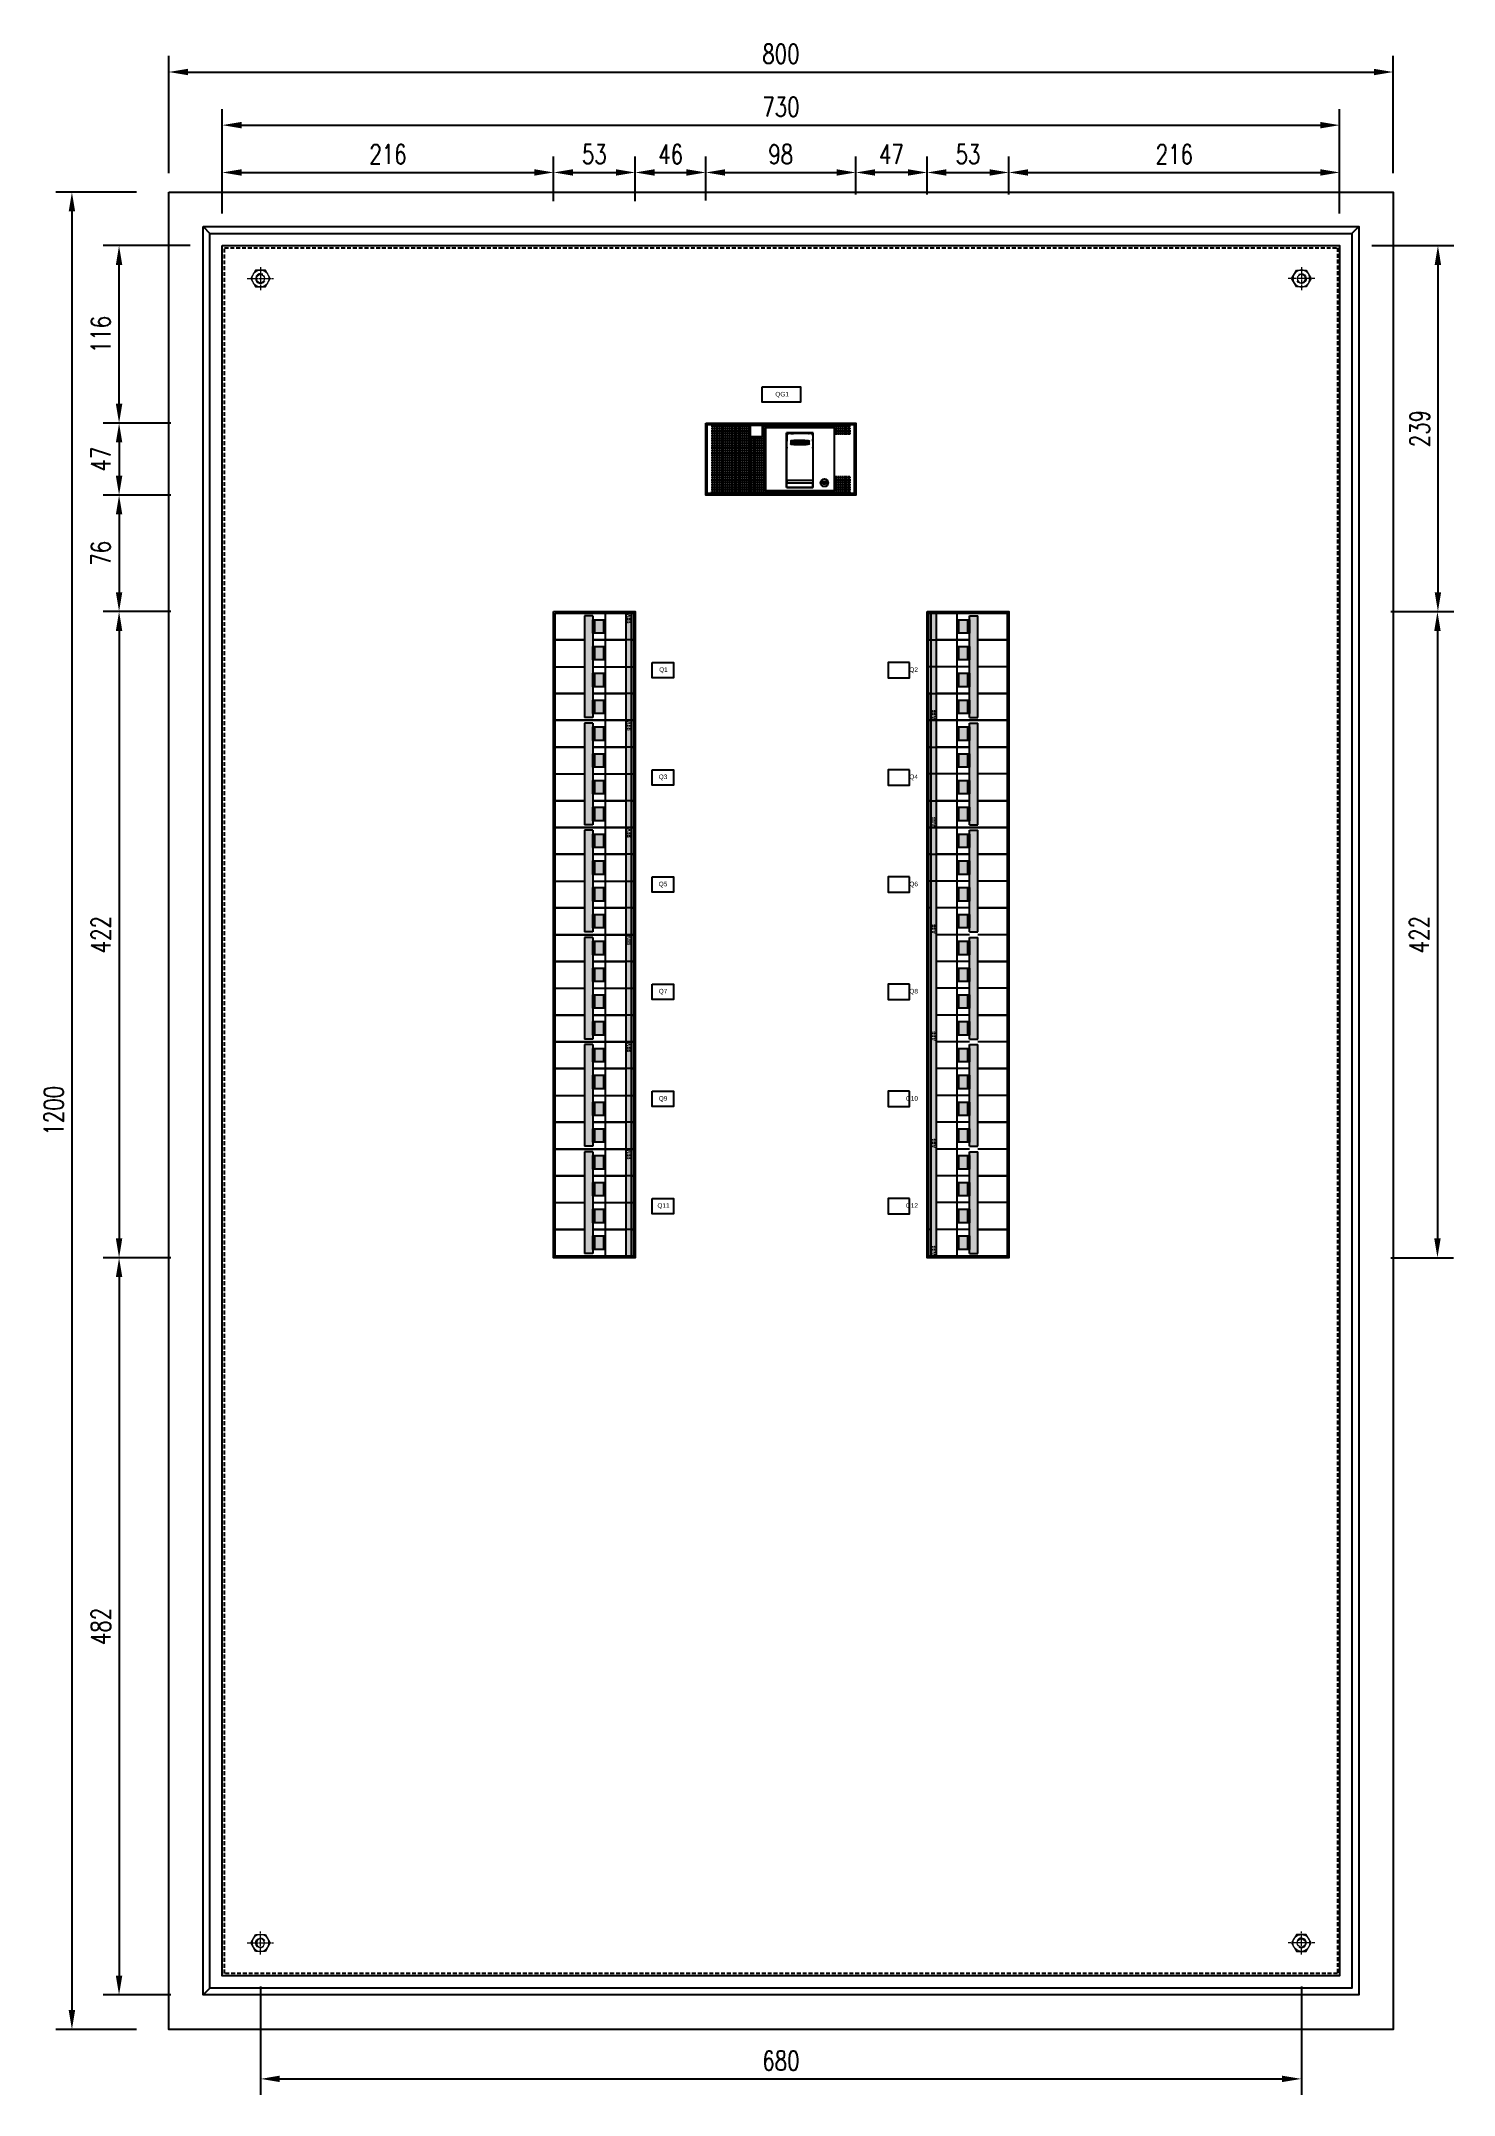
# Model space of a CAD drawing. Header units: millimetres. Extents: x 2153 to 5658, y -781 to 1156.
# Drawn here: x 4202 to 5125, y -185 to 1156 of the extents above; entities that cross this region are included whole.
import ezdxf

# ---------------------------------------------------------------- set-up
doc = ezdxf.new("R2010")
doc.units = ezdxf.units.MM
doc.linetypes.add('CENTER', pattern=[2, 1.25, -0.25, 0.25, -0.25])
doc.linetypes.add('HIDDEN', pattern=[9.525, 6.35, -3.175])
for name, color, linetype in [('40GENE-009-FRAME.TEXT2', 2, 'Continuous'), ('40GENE-102-DIMENSION', 40, 'Continuous'), ('40GENE-106-TEXT', 7, 'Continuous'), ('40GENE-107-SUB.TITLE', 4, 'Continuous'), ('47ELEC-102-PROYEC', 1, 'HIDDEN'), ('47ELEC-106-SIMB-F', 2, 'Continuous'), ('47ELEC-205-EQUIP', 5, 'Continuous')]:
    doc.layers.add(name, color=color, linetype=linetype)
doc.styles.add('ROMANS', font='romans.shx', dxfattribs={"width": 0.75})
doc.styles.get("Standard").update_dxf_attribs({"font": 'arial.ttf'})
doc.dimstyles.new('SNC-LAVALIN', dxfattribs={"dimscale": 0, "dimtxt": 2.5, "dimasz": 2.5, "dimexe": 1.5, "dimexo": 1, "dimgap": 1.25, "dimtad": 1, "dimdec": 0, "dimzin": 1, "dimdsep": 46, "dimtxsty": 'ROMANS', "dimcen": 0.09, "dimclrd": 256, "dimclre": 256, "dimclrt": 7, "dimadec": 0, "dimazin": 0, "dimtfac": 1, "dimtdec": 0, "dimtix": 1, "dimtmove": 2, "dimatfit": 3, "dimfxl": 1, "dimtfill": 1, "dimtolj": 1, "dimarcsym": 0})

msp = doc.modelspace()

# ---------------------------------------------------------------- texts
at = {"layer": '40GENE-107-SUB.TITLE', "char_height": 3, "width": 25}
for s, insert, attachment_point in [('\\pi8.5495;QG1', (4672.8, 926.8), 1), ('\\pi10.179;Q1', (4595.3, 746.9), 1), ('Q2', (4774.5, 746.9), 3), ('\\pi9.8898;Q3', (4595.3, 676.9), 1), ('Q4', (4774.5, 676.9), 3), ('\\pi9.8786;Q5', (4595.3, 606.9), 1), ('Q6', (4774.5, 606.9), 3), ('\\pi9.8898;Q7', (4595.3, 536.9), 1), ('Q8', (4774.5, 536.9), 3), ('\\pi9.8868;Q9', (4595.3, 466.9), 1), ('Q10', (4774.5, 466.9), 3), ('\\pi9.014;Q11', (4595.3, 396.9), 1), ('Q12', (4774.5, 396.9), 3)]:
    msp.add_mtext(s, dxfattribs=dict(at, insert=insert, attachment_point=attachment_point))

# ---------------------------------------------------------------- blocks, each defined once
blk = doc.blocks.new('*D30')
at = {"layer": '40GENE-102-DIMENSION', "lineweight": -2, "transparency": 16777216}
for p, q in [((4285, 1069.6), (4285, 1146.2)), ((5085, 1069.6), (5085, 1146.2)), ((4297.6, 1135.7), (5072.4, 1135.7))]:
    blk.add_line(p, q, dxfattribs=at)
at = {"layer": '40GENE-102-DIMENSION', "transparency": 16777216}
for points in [[(4297.6, 1137.8), (4297.6, 1133.6), (4285, 1135.7)], [(5072.4, 1137.8), (5072.4, 1133.6), (5085, 1135.7)]]:
    blk.add_solid(points, dxfattribs=at)
at = {"layer": '40GENE-102-DIMENSION', "color": 0, "transparency": 16777216, "insert": (4685, 1147.6), "char_height": 12.6, "attachment_point": 5, "style": 'ROMANS', "bg_fill": 3, "box_fill_scale": 1.1, "bg_fill_color": 256, "bg_fill_true_color": 13158600, "bg_fill_transparency": 0}
blk.add_mtext('\\A1;800', dxfattribs=at)
blk = doc.blocks.new('*D31')
at = {"layer": '40GENE-102-DIMENSION', "lineweight": -2, "transparency": 16777216}
for p, q in [((4320, 1043.3), (4320, 1111.5)), ((4332.6, 1101), (5037.4, 1101)), ((5050, 1043.3), (5050, 1111.5))]:
    blk.add_line(p, q, dxfattribs=at)
at = {"layer": '40GENE-102-DIMENSION', "transparency": 16777216}
for points in [[(4332.6, 1103.1), (4332.6, 1098.9), (4320, 1101)], [(5037.4, 1103.1), (5037.4, 1098.9), (5050, 1101)]]:
    blk.add_solid(points, dxfattribs=at)
at = {"layer": '40GENE-102-DIMENSION', "color": 0, "transparency": 16777216, "insert": (4685, 1112.9), "char_height": 12.6, "attachment_point": 5, "style": 'ROMANS', "bg_fill": 3, "box_fill_scale": 1.1, "bg_fill_color": 256, "bg_fill_true_color": 13158600, "bg_fill_transparency": 0}
blk.add_mtext('\\A1;730', dxfattribs=at)
blk = doc.blocks.new('*D32')
at = {"layer": '40GENE-102-DIMENSION', "lineweight": -2, "transparency": 16777216}
for p, q in [((4320, 1043.3), (4320, 1080.6)), ((4536.5, 1051.3), (4536.5, 1080.6)), ((4332.6, 1070.1), (4523.9, 1070.1))]:
    blk.add_line(p, q, dxfattribs=at)
at = {"layer": '40GENE-102-DIMENSION', "transparency": 16777216}
for points in [[(4332.6, 1072.2), (4332.6, 1068), (4320, 1070.1)], [(4523.9, 1072.2), (4523.9, 1068), (4536.5, 1070.1)]]:
    blk.add_solid(points, dxfattribs=at)
at = {"layer": '40GENE-102-DIMENSION', "color": 0, "transparency": 16777216, "insert": (4428.3, 1082), "char_height": 12.6, "attachment_point": 5, "style": 'ROMANS', "bg_fill": 3, "box_fill_scale": 1.1, "bg_fill_color": 256, "bg_fill_true_color": 13158600, "bg_fill_transparency": 0}
blk.add_mtext('\\A1;216', dxfattribs=at)
blk = doc.blocks.new('*D33')
at = {"layer": '40GENE-102-DIMENSION', "lineweight": -2, "transparency": 16777216}
for p, q in [((4635.9, 1051.7), (4635.9, 1080.6)), ((4733.9, 1055.8), (4733.9, 1080.6)), ((4648.5, 1070.1), (4721.3, 1070.1))]:
    blk.add_line(p, q, dxfattribs=at)
at = {"layer": '40GENE-102-DIMENSION', "transparency": 16777216}
for points in [[(4648.5, 1072.2), (4648.5, 1068), (4635.9, 1070.1)], [(4721.3, 1072.2), (4721.3, 1068), (4733.9, 1070.1)]]:
    blk.add_solid(points, dxfattribs=at)
at = {"layer": '40GENE-102-DIMENSION', "color": 0, "transparency": 16777216, "insert": (4684.9, 1082), "char_height": 12.6, "attachment_point": 5, "style": 'ROMANS', "bg_fill": 3, "box_fill_scale": 1.1, "bg_fill_color": 256, "bg_fill_true_color": 13158600, "bg_fill_transparency": 0}
blk.add_mtext('\\A1;98', dxfattribs=at)
blk = doc.blocks.new('*D34')
at = {"layer": '40GENE-102-DIMENSION', "lineweight": -2, "transparency": 16777216}
for p, q in [((4833.9, 1055.8), (4833.9, 1080.6)), ((5050, 1043.3), (5050, 1080.6)), ((4846.5, 1070.1), (5037.4, 1070.1))]:
    blk.add_line(p, q, dxfattribs=at)
at = {"layer": '40GENE-102-DIMENSION', "transparency": 16777216}
for points in [[(4846.5, 1072.2), (4846.5, 1068), (4833.9, 1070.1)], [(5037.4, 1072.2), (5037.4, 1068), (5050, 1070.1)]]:
    blk.add_solid(points, dxfattribs=at)
at = {"layer": '40GENE-102-DIMENSION', "color": 0, "transparency": 16777216, "insert": (4942, 1082), "char_height": 12.6, "attachment_point": 5, "style": 'ROMANS', "bg_fill": 3, "box_fill_scale": 1.1, "bg_fill_color": 256, "bg_fill_true_color": 13158600, "bg_fill_transparency": 0}
blk.add_mtext('\\A1;216', dxfattribs=at)
blk = doc.blocks.new('*D35')
at = {"layer": '40GENE-102-DIMENSION', "lineweight": -2, "transparency": 16777216}
for p, q in [((4264, 1057.3), (4211.3, 1057.3)), ((4221.8, 1044.7), (4221.8, -130.1)), ((4264, -142.7), (4211.3, -142.7))]:
    blk.add_line(p, q, dxfattribs=at)
at = {"layer": '40GENE-102-DIMENSION', "transparency": 16777216}
for points in [[(4219.7, 1044.7), (4223.9, 1044.7), (4221.8, 1057.3)], [(4219.7, -130.1), (4223.9, -130.1), (4221.8, -142.7)]]:
    blk.add_solid(points, dxfattribs=at)
at = {"layer": '40GENE-102-DIMENSION', "color": 0, "transparency": 16777216, "insert": (4209.9, 457.3), "char_height": 12.6, "attachment_point": 5, "rotation": 90, "style": 'ROMANS', "bg_fill": 3, "box_fill_scale": 1.1, "bg_fill_color": 256, "bg_fill_true_color": 13158600, "bg_fill_transparency": 0}
blk.add_mtext('\\A1;1200', dxfattribs=at)
blk = doc.blocks.new('*D36')
at = {"layer": '40GENE-102-DIMENSION', "lineweight": -2, "transparency": 16777216}
for p, q in [((4299, 1022.3), (4242.1, 1022.3)), ((4252.6, 919), (4252.6, 1009.7)), ((4286.5, 906.4), (4242.1, 906.4))]:
    blk.add_line(p, q, dxfattribs=at)
at = {"layer": '40GENE-102-DIMENSION', "transparency": 16777216}
for points in [[(4250.5, 1009.7), (4254.7, 1009.7), (4252.6, 1022.3)], [(4250.5, 919), (4254.7, 919), (4252.6, 906.4)]]:
    blk.add_solid(points, dxfattribs=at)
at = {"layer": '40GENE-102-DIMENSION', "color": 0, "transparency": 16777216, "insert": (4240.7, 964.3), "char_height": 12.6, "attachment_point": 5, "rotation": 90, "style": 'ROMANS', "bg_fill": 3, "box_fill_scale": 1.1, "bg_fill_color": 256, "bg_fill_true_color": 13158600, "bg_fill_transparency": 0}
blk.add_mtext('\\A1;116', dxfattribs=at)
blk = doc.blocks.new('*D37')
at = {"layer": '40GENE-102-DIMENSION', "lineweight": -2, "transparency": 16777216}
for p, q in [((4286.5, 906.4), (4242.1, 906.4)), ((4252.6, 893.8), (4252.6, 872)), ((4286.5, 859.4), (4242.1, 859.4))]:
    blk.add_line(p, q, dxfattribs=at)
at = {"layer": '40GENE-102-DIMENSION', "transparency": 16777216}
for points in [[(4250.5, 893.8), (4254.7, 893.8), (4252.6, 906.4)], [(4250.5, 872), (4254.7, 872), (4252.6, 859.4)]]:
    blk.add_solid(points, dxfattribs=at)
at = {"layer": '40GENE-102-DIMENSION', "color": 0, "transparency": 16777216, "insert": (4240.7, 882.9), "char_height": 12.6, "attachment_point": 5, "rotation": 90, "style": 'ROMANS', "bg_fill": 3, "box_fill_scale": 1.1, "bg_fill_color": 256, "bg_fill_true_color": 13158600, "bg_fill_transparency": 0}
blk.add_mtext('\\A1;47', dxfattribs=at)
blk = doc.blocks.new('*D38')
at = {"layer": '40GENE-102-DIMENSION', "lineweight": -2, "transparency": 16777216}
for p, q in [((4286.5, 859.4), (4242.1, 859.4)), ((4252.6, 846.8), (4252.6, 795.9)), ((4286.5, 783.3), (4242.1, 783.3))]:
    blk.add_line(p, q, dxfattribs=at)
at = {"layer": '40GENE-102-DIMENSION', "transparency": 16777216}
for points in [[(4250.5, 846.8), (4254.7, 846.8), (4252.6, 859.4)], [(4250.5, 795.9), (4254.7, 795.9), (4252.6, 783.3)]]:
    blk.add_solid(points, dxfattribs=at)
at = {"layer": '40GENE-102-DIMENSION', "color": 0, "transparency": 16777216, "insert": (4240.7, 821.4), "char_height": 12.6, "attachment_point": 5, "rotation": 90, "style": 'ROMANS', "bg_fill": 3, "box_fill_scale": 1.1, "bg_fill_color": 256, "bg_fill_true_color": 13158600, "bg_fill_transparency": 0}
blk.add_mtext('\\A1;76', dxfattribs=at)
blk = doc.blocks.new('*D39')
at = {"layer": '40GENE-102-DIMENSION', "lineweight": -2, "transparency": 16777216}
for p, q in [((4286.5, 783.3), (4242.1, 783.3)), ((4252.6, 770.7), (4252.6, 373.9)), ((4286.5, 361.3), (4242.1, 361.3))]:
    blk.add_line(p, q, dxfattribs=at)
at = {"layer": '40GENE-102-DIMENSION', "transparency": 16777216}
for points in [[(4250.5, 770.7), (4254.7, 770.7), (4252.6, 783.3)], [(4250.5, 373.9), (4254.7, 373.9), (4252.6, 361.3)]]:
    blk.add_solid(points, dxfattribs=at)
at = {"layer": '40GENE-102-DIMENSION', "color": 0, "transparency": 16777216, "insert": (4240.7, 572.3), "char_height": 12.6, "attachment_point": 5, "rotation": 90, "style": 'ROMANS', "bg_fill": 3, "box_fill_scale": 1.1, "bg_fill_color": 256, "bg_fill_true_color": 13158600, "bg_fill_transparency": 0}
blk.add_mtext('\\A1;422', dxfattribs=at)
blk = doc.blocks.new('*D40')
at = {"layer": '40GENE-102-DIMENSION', "lineweight": -2, "transparency": 16777216}
for p, q in [((4286.5, 361.3), (4242.1, 361.3)), ((4252.6, 348.7), (4252.6, -107.6)), ((4286.5, -120.2), (4242.1, -120.2))]:
    blk.add_line(p, q, dxfattribs=at)
at = {"layer": '40GENE-102-DIMENSION', "transparency": 16777216}
for points in [[(4250.5, 348.7), (4254.7, 348.7), (4252.6, 361.3)], [(4250.5, -107.6), (4254.7, -107.6), (4252.6, -120.2)]]:
    blk.add_solid(points, dxfattribs=at)
at = {"layer": '40GENE-102-DIMENSION', "color": 0, "transparency": 16777216, "insert": (4240.7, 120.5), "char_height": 12.6, "attachment_point": 5, "rotation": 90, "style": 'ROMANS', "bg_fill": 3, "box_fill_scale": 1.1, "bg_fill_color": 256, "bg_fill_true_color": 13158600, "bg_fill_transparency": 0}
blk.add_mtext('\\A1;482', dxfattribs=at)
blk = doc.blocks.new('XT1-4P-V')
at = {"layer": '47ELEC-102-PROYEC', "linetype": 'Continuous'}
for p, q in [((-94, 45.6), (-94, 44.6)), ((-94, 45.6), (-93, 45.6)), ((-93, 44.6), (-94, 44.6)), ((-94, 44), (-94, 43)), ((-94, 44), (-93, 44)), ((-94, 43), (-93, 43)), ((-94, 42.4), (-94, 41.4)), ((-94, 42.4), (-93, 42.4)), ((-94, 41.4), (-93, 41.4)), ((-94, 40.8), (-94, 39.8)), ((-94, 40.8), (-93, 40.8)), ((-93, 44.6), (-93, 45.6)), ((-93, 44), (-93, 43)), ((-93, 42.4), (-93, 41.4)), ((-93, 40.8), (-93, 39.8)), ((-92.6, 45.6), (-91.6, 45.6)), ((-92.6, 45.6), (-92.6, 44.6)), ((-91.6, 44.6), (-92.6, 44.6)), ((-92.6, 44), (-92.6, 43)), ((-92.6, 44), (-91.6, 44)), ((-92.6, 43), (-91.6, 43)), ((-92.6, 42.4), (-92.6, 41.4)), ((-92.6, 42.4), (-91.6, 42.4)), ((-92.6, 41.4), (-91.6, 41.4)), ((-92.6, 40.8), (-92.6, 39.8)), ((-92.6, 40.8), (-91.6, 40.8)), ((-91.6, 44.6), (-91.6, 45.6)), ((-91.6, 44), (-91.6, 43)), ((-91.6, 42.4), (-91.6, 41.4)), ((-91.6, 40.8), (-91.6, 39.8)), ((-91.2, 45.6), (-90.2, 45.6)), ((-91.2, 45.6), (-91.2, 44.6)), ((-90.2, 44.6), (-91.2, 44.6)), ((-91.2, 44), (-91.2, 43)), ((-91.2, 44), (-90.2, 44)), ((-91.2, 43), (-90.2, 43)), ((-91.2, 42.4), (-91.2, 41.4)), ((-91.2, 42.4), (-90.2, 42.4)), ((-91.2, 41.4), (-90.2, 41.4)), ((-91.2, 40.8), (-91.2, 39.8)), ((-91.2, 40.8), (-90.2, 40.8)), ((-90.2, 44.6), (-90.2, 45.6)), ((-90.2, 44), (-90.2, 43)), ((-90.2, 42.4), (-90.2, 41.4)), ((-90.2, 40.8), (-90.2, 39.8)), ((-89.8, 45.6), (-88.8, 45.6)), ((-89.8, 45.6), (-89.8, 44.6)), ((-88.8, 44.6), (-89.8, 44.6)), ((-89.8, 44), (-89.8, 43)), ((-89.8, 44), (-88.8, 44)), ((-89.8, 43), (-88.8, 43)), ((-89.8, 42.4), (-89.8, 41.4)), ((-89.8, 42.4), (-88.8, 42.4)), ((-89.8, 41.4), (-88.8, 41.4)), ((-89.8, 40.8), (-89.8, 39.8)), ((-89.8, 40.8), (-88.8, 40.8)), ((-88.8, 44.6), (-88.8, 45.6)), ((-88.8, 44), (-88.8, 43)), ((-88.8, 42.4), (-88.8, 41.4)), ((-88.8, 40.8), (-88.8, 39.8)), ((-88.4, 45.6), (-87.4, 45.6)), ((-88.4, 45.6), (-88.4, 44.6)), ((-87.4, 44.6), (-88.4, 44.6)), ((-88.4, 44), (-88.4, 43)), ((-88.4, 44), (-87.4, 44)), ((-88.4, 43), (-87.4, 43)), ((-88.4, 42.4), (-88.4, 41.4)), ((-88.4, 42.4), (-87.4, 42.4)), ((-88.4, 41.4), (-87.4, 41.4)), ((-88.4, 40.8), (-88.4, 39.8)), ((-88.4, 40.8), (-87.4, 40.8)), ((-87.4, 44.6), (-87.4, 45.6)), ((-87.4, 44), (-87.4, 43)), ((-87.4, 42.4), (-87.4, 41.4)), ((-87.4, 40.8), (-87.4, 39.8)), ((-87, 45.6), (-86, 45.6)), ((-87, 45.6), (-87, 44.6)), ((-86, 44.6), (-87, 44.6)), ((-87, 44), (-87, 43)), ((-87, 44), (-86, 44)), ((-87, 43), (-86, 43)), ((-87, 42.4), (-87, 41.4)), ((-87, 42.4), (-86, 42.4)), ((-87, 41.4), (-86, 41.4)), ((-87, 40.8), (-87, 39.8)), ((-87, 40.8), (-86, 40.8)), ((-86, 44.6), (-86, 45.6)), ((-86, 44), (-86, 43)), ((-86, 42.4), (-86, 41.4)), ((-86, 40.8), (-86, 39.8)), ((-85.6, 45.6), (-84.6, 45.6)), ((-85.6, 45.6), (-85.6, 44.6)), ((-84.6, 44.6), (-85.6, 44.6)), ((-85.6, 44), (-85.6, 43)), ((-85.6, 44), (-84.6, 44)), ((-85.6, 43), (-84.6, 43)), ((-85.6, 42.4), (-85.6, 41.4)), ((-85.6, 42.4), (-84.6, 42.4)), ((-85.6, 41.4), (-84.6, 41.4)), ((-85.6, 40.8), (-85.6, 39.8)), ((-85.6, 40.8), (-84.6, 40.8)), ((-84.6, 44.6), (-84.6, 45.6)), ((-84.6, 44), (-84.6, 43)), ((-84.6, 42.4), (-84.6, 41.4)), ((-84.6, 40.8), (-84.6, 39.8)), ((-84.2, 45.6), (-83.2, 45.6)), ((-84.2, 45.6), (-84.2, 44.6)), ((-83.2, 44.6), (-84.2, 44.6)), ((-84.2, 44), (-84.2, 43)), ((-84.2, 44), (-83.2, 44)), ((-84.2, 43), (-83.2, 43)), ((-84.2, 42.4), (-84.2, 41.4)), ((-84.2, 42.4), (-83.2, 42.4)), ((-84.2, 41.4), (-83.2, 41.4)), ((-84.2, 40.8), (-84.2, 39.8)), ((-84.2, 40.8), (-83.2, 40.8)), ((-83.2, 44.6), (-83.2, 45.6)), ((-83.2, 44), (-83.2, 43)), ((-83.2, 42.4), (-83.2, 41.4)), ((-83.2, 40.8), (-83.2, 39.8)), ((-82.8, 45.6), (-81.8, 45.6)), ((-82.8, 45.6), (-82.8, 44.6)), ((-81.8, 44.6), (-82.8, 44.6)), ((-82.8, 44), (-82.8, 43)), ((-82.8, 44), (-81.8, 44)), ((-82.8, 43), (-81.8, 43)), ((-82.8, 42.4), (-82.8, 41.4)), ((-82.8, 42.4), (-81.8, 42.4)), ((-82.8, 41.4), (-81.8, 41.4)), ((-82.8, 40.8), (-82.8, 39.8)), ((-82.8, 40.8), (-81.8, 40.8)), ((-81.8, 44.6), (-81.8, 45.6)), ((-81.8, 44), (-81.8, 43)), ((-81.8, 42.4), (-81.8, 41.4)), ((-81.8, 40.8), (-81.8, 39.8)), ((-81.4, 45.6), (-80.4, 45.6)), ((-81.4, 45.6), (-81.4, 44.6)), ((-80.4, 44.6), (-81.4, 44.6)), ((-81.4, 44), (-81.4, 43)), ((-81.4, 44), (-80.4, 44)), ((-81.4, 43), (-80.4, 43)), ((-81.4, 42.4), (-81.4, 41.4)), ((-81.4, 42.4), (-80.4, 42.4)), ((-81.4, 41.4), (-80.4, 41.4)), ((-81.4, 40.8), (-81.4, 39.8)), ((-81.4, 40.8), (-80.4, 40.8)), ((-80.4, 44.6), (-80.4, 45.6)), ((-80.4, 44), (-80.4, 43)), ((-80.4, 42.4), (-80.4, 41.4)), ((-80.4, 40.8), (-80.4, 39.8)), ((-80, 45.6), (-79, 45.6)), ((-80, 45.6), (-80, 44.6)), ((-79, 44.6), (-80, 44.6)), ((-80, 44), (-80, 43)), ((-80, 44), (-79, 44)), ((-80, 43), (-79, 43)), ((-80, 42.4), (-80, 41.4)), ((-80, 42.4), (-79, 42.4)), ((-80, 41.4), (-79, 41.4)), ((-80, 40.8), (-80, 39.8)), ((-80, 40.8), (-79, 40.8)), ((-79, 44.6), (-79, 45.6)), ((-79, 44), (-79, 43)), ((-79, 42.4), (-79, 41.4)), ((-79, 40.8), (-79, 39.8)), ((-78.7, 45.6), (-77.7, 45.6)), ((-78.7, 45.6), (-78.7, 44.6)), ((-77.7, 44.6), (-78.7, 44.6)), ((-78.7, 44), (-78.7, 43)), ((-78.7, 44), (-77.7, 44)), ((-78.7, 43), (-77.7, 43)), ((-78.7, 42.4), (-78.7, 41.4)), ((-78.7, 42.4), (-77.7, 42.4)), ((-78.7, 41.4), (-77.7, 41.4)), ((-78.7, 40.8), (-78.7, 39.8)), ((-78.7, 40.8), (-77.7, 40.8)), ((-77.7, 44.6), (-77.7, 45.6)), ((-77.7, 44), (-77.7, 43)), ((-77.7, 42.4), (-77.7, 41.4)), ((-77.7, 40.8), (-77.7, 39.8)), ((-77.3, 45.6), (-76.3, 45.6)), ((-77.3, 45.6), (-77.3, 44.6)), ((-76.3, 44.6), (-77.3, 44.6)), ((-77.3, 44), (-77.3, 43)), ((-77.3, 44), (-76.3, 44)), ((-77.3, 43), (-76.3, 43)), ((-77.3, 42.4), (-77.3, 41.4)), ((-77.3, 42.4), (-76.3, 42.4)), ((-77.3, 41.4), (-76.3, 41.4)), ((-77.3, 40.8), (-77.3, 39.8)), ((-77.3, 40.8), (-76.3, 40.8)), ((-76.3, 44.6), (-76.3, 45.6)), ((-76.3, 44), (-76.3, 43)), ((-76.3, 42.4), (-76.3, 41.4)), ((-76.3, 40.8), (-76.3, 39.8)), ((-75.9, 45.6), (-74.9, 45.6)), ((-75.9, 45.6), (-75.9, 44.6)), ((-74.9, 44.6), (-75.9, 44.6)), ((-75.9, 44), (-75.9, 43)), ((-75.9, 44), (-74.9, 44)), ((-75.9, 43), (-74.9, 43)), ((-75.9, 42.4), (-75.9, 41.4)), ((-75.9, 42.4), (-74.9, 42.4)), ((-75.9, 41.4), (-74.9, 41.4)), ((-75.9, 40.8), (-75.9, 39.8)), ((-75.9, 40.8), (-74.9, 40.8)), ((-74.9, 44.6), (-74.9, 45.6)), ((-74.9, 44), (-74.9, 43)), ((-74.9, 42.4), (-74.9, 41.4)), ((-74.9, 40.8), (-74.9, 39.8)), ((-74.5, 45.6), (-73.5, 45.6)), ((-74.5, 45.6), (-74.5, 44.6)), ((-73.5, 44.6), (-74.5, 44.6)), ((-74.5, 44), (-74.5, 43)), ((-74.5, 44), (-73.5, 44)), ((-74.5, 43), (-73.5, 43)), ((-74.5, 42.4), (-74.5, 41.4)), ((-74.5, 42.4), (-73.5, 42.4)), ((-74.5, 41.4), (-73.5, 41.4)), ((-74.5, 40.8), (-74.5, 39.8)), ((-74.5, 40.8), (-73.5, 40.8)), ((-73.5, 44.6), (-73.5, 45.6)), ((-73.5, 44), (-73.5, 43)), ((-73.5, 42.4), (-73.5, 41.4)), ((-73.5, 40.8), (-73.5, 39.8)), ((-73.1, 45.6), (-72.1, 45.6)), ((-73.1, 45.6), (-73.1, 44.6)), ((-72.1, 44.6), (-73.1, 44.6)), ((-73.1, 44), (-73.1, 43)), ((-73.1, 44), (-72.1, 44)), ((-73.1, 43), (-72.1, 43)), ((-73.1, 42.4), (-73.1, 41.4)), ((-73.1, 42.4), (-72.1, 42.4)), ((-73.1, 41.4), (-72.1, 41.4)), ((-73.1, 40.8), (-73.1, 39.8)), ((-73.1, 40.8), (-72.1, 40.8)), ((-72.1, 44.6), (-72.1, 45.6)), ((-72.1, 44), (-72.1, 43)), ((-72.1, 42.4), (-72.1, 41.4)), ((-72.1, 40.8), (-72.1, 39.8)), ((-71.7, 45.6), (-70.7, 45.6)), ((-71.7, 45.6), (-71.7, 44.6)), ((-70.7, 44.6), (-71.7, 44.6)), ((-71.7, 44), (-71.7, 43)), ((-71.7, 44), (-70.7, 44)), ((-71.7, 43), (-70.7, 43)), ((-71.7, 42.4), (-71.7, 41.4)), ((-71.7, 42.4), (-70.7, 42.4)), ((-71.7, 41.4), (-70.7, 41.4)), ((-71.7, 40.8), (-71.7, 39.8)), ((-71.7, 40.8), (-70.7, 40.8)), ((-70.7, 44.6), (-70.7, 45.6)), ((-70.7, 44), (-70.7, 43)), ((-70.7, 42.4), (-70.7, 41.4)), ((-70.7, 40.8), (-70.7, 39.8)), ((-70.3, 45.6), (-69.3, 45.6)), ((-70.3, 45.6), (-70.3, 44.6)), ((-69.3, 44.6), (-70.3, 44.6)), ((-70.3, 44), (-70.3, 43)), ((-70.3, 44), (-69.3, 44)), ((-70.3, 43), (-69.3, 43)), ((-70.3, 42.4), (-70.3, 41.4)), ((-70.3, 42.4), (-69.3, 42.4)), ((-70.3, 41.4), (-69.3, 41.4)), ((-70.3, 40.8), (-70.3, 39.8)), ((-70.3, 40.8), (-69.3, 40.8)), ((-69.3, 44.6), (-69.3, 45.6)), ((-69.3, 44), (-69.3, 43)), ((-69.3, 42.4), (-69.3, 41.4)), ((-69.3, 40.8), (-69.3, 39.8)), ((-69, 45.6), (-69, 38.1)), ((-69, 45.6), (-68.9, 45.6)), ((-68.9, 45.6), (-67.9, 45.6)), ((-67.9, 45.6), (-67.5, 45.6)), ((-67.5, 45.6), (-66.5, 45.6)), ((-66.5, 45.6), (-66.2, 45.6)), ((-66.2, 45.6), (-65.2, 45.6)), ((-65.2, 45.6), (-64.8, 45.6)), ((-64.8, 45.6), (-63.8, 45.6)), ((-63.8, 45.6), (-63.4, 45.6)), ((-63.4, 45.6), (-62.4, 45.6)), ((-62.4, 45.6), (-62, 45.6)), ((-62, 45.6), (-61, 45.6)), ((-61, 45.6), (-60.9, 45.6)), ((-60.9, 38.1), (-60.9, 45.6)), ((-60.6, 45.6), (-59.6, 45.6)), ((-60.6, 45.6), (-60.6, 44.6)), ((-59.6, 44.6), (-60.6, 44.6)), ((-60.6, 44), (-60.6, 43)), ((-60.6, 44), (-59.6, 44)), ((-60.6, 43), (-59.6, 43)), ((-60.6, 42.4), (-60.6, 41.4)), ((-60.6, 42.4), (-59.6, 42.4)), ((-60.6, 41.4), (-59.6, 41.4)), ((-60.6, 40.8), (-60.6, 39.8)), ((-60.6, 40.8), (-59.6, 40.8)), ((-59.6, 44.6), (-59.6, 45.6)), ((-59.6, 44), (-59.6, 43)), ((-59.6, 42.4), (-59.6, 41.4)), ((-59.6, 40.8), (-59.6, 39.8)), ((-59.2, 45.6), (-58.2, 45.6)), ((-59.2, 45.6), (-59.2, 44.6)), ((-58.2, 44.6), (-59.2, 44.6)), ((-59, 44.2), (-59, 43.8)), ((-59, 44.2), (-14, 44.2)), ((-59, 43.8), (-59, 3.2)), ((-58.1, 44), (-58.8, 44)), ((-58.2, 44.6), (-58.2, 45.6)), ((-14.9, 44), (-58.1, 44)), ((-57.8, 45.6), (-56.8, 45.6)), ((-57.8, 45.6), (-57.8, 44.6)), ((-56.8, 44.6), (-57.8, 44.6)), ((-56.8, 44.6), (-56.8, 45.6)), ((-56.4, 45.6), (-55.4, 45.6)), ((-56.4, 45.6), (-56.4, 44.6)), ((-55.4, 44.6), (-56.4, 44.6)), ((-55.4, 44.6), (-55.4, 45.6)), ((-55, 45.6), (-54, 45.6)), ((-55, 45.6), (-55, 44.6)), ((-54, 44.6), (-55, 44.6)), ((-54, 44.6), (-54, 45.6)), ((-53.6, 45.6), (-52.6, 45.6)), ((-53.6, 45.6), (-53.6, 44.6)), ((-52.6, 44.6), (-53.6, 44.6)), ((-52.6, 44.6), (-52.6, 45.6)), ((-52.2, 45.6), (-51.2, 45.6)), ((-52.2, 45.6), (-52.2, 44.6)), ((-51.2, 44.6), (-52.2, 44.6)), ((-51.2, 44.6), (-51.2, 45.6)), ((-50.9, 45.6), (-49.9, 45.6)), ((-50.9, 45.6), (-50.9, 44.6)), ((-49.9, 44.6), (-50.9, 44.6)), ((-49.9, 44.6), (-49.9, 45.6)), ((-49.5, 45.6), (-48.5, 45.6)), ((-49.5, 45.6), (-49.5, 44.6)), ((-48.5, 44.6), (-49.5, 44.6)), ((-48.5, 44.6), (-48.5, 45.6)), ((-48.1, 45.6), (-47.1, 45.6)), ((-48.1, 45.6), (-48.1, 44.6)), ((-47.1, 44.6), (-48.1, 44.6)), ((-47.1, 44.6), (-47.1, 45.6)), ((-46.7, 45.6), (-45.7, 45.6)), ((-46.7, 45.6), (-46.7, 44.6)), ((-45.7, 44.6), (-46.7, 44.6)), ((-45.7, 44.6), (-45.7, 45.6)), ((-45.3, 45.6), (-44.3, 45.6)), ((-45.3, 45.6), (-45.3, 44.6)), ((-44.3, 44.6), (-45.3, 44.6)), ((-45.2, 40.7), (-45.2, 9.6)), ((-27.8, 40.7), (-45.2, 40.7)), ((-27.8, 40.7), (-45.2, 40.7)), ((-45.2, 5), (-45.2, 40.7)), ((-44.3, 44.6), (-44.3, 45.6)), ((-43.9, 45.6), (-42.9, 45.6)), ((-43.9, 45.6), (-43.9, 44.6)), ((-42.9, 44.6), (-43.9, 44.6)), ((-42.9, 44.6), (-42.9, 45.6)), ((-42.5, 45.6), (-41.5, 45.6)), ((-42.5, 45.6), (-42.5, 44.6)), ((-41.5, 44.6), (-42.5, 44.6)), ((-41.5, 44.6), (-41.5, 45.6)), ((-41.1, 45.6), (-40.1, 45.6)), ((-41.1, 45.6), (-41.1, 44.6)), ((-40.1, 44.6), (-41.1, 44.6)), ((-40.1, 44.6), (-40.1, 45.6)), ((-33, 44), (-40, 44)), ((-39.7, 45.6), (-38.7, 45.6)), ((-39.7, 45.6), (-39.7, 44.6)), ((-38.7, 44.6), (-39.7, 44.6)), ((-38.7, 44.6), (-38.7, 45.6)), ((-38.3, 45.6), (-37.3, 45.6)), ((-38.3, 45.6), (-38.3, 44.6)), ((-37.3, 44.6), (-38.3, 44.6)), ((-37.3, 44.6), (-37.3, 45.6)), ((-37, 45.6), (-36, 45.6)), ((-37, 45.6), (-37, 44.6)), ((-36, 44.6), (-37, 44.6)), ((-36, 44.6), (-36, 45.6)), ((-35.6, 45.6), (-34.6, 45.6)), ((-35.6, 45.6), (-35.6, 44.6)), ((-34.6, 44.6), (-35.6, 44.6)), ((-35.5, 40.5), (-35.5, 40.5)), ((-34.6, 44.6), (-34.6, 45.6)), ((-34.2, 45.6), (-33.2, 45.6)), ((-34.2, 45.6), (-34.2, 44.6)), ((-33.2, 44.6), (-34.2, 44.6)), ((-33.2, 44.6), (-33.2, 45.6)), ((-32.8, 45.6), (-31.8, 45.6)), ((-32.8, 45.6), (-32.8, 44.6)), ((-31.8, 44.6), (-32.8, 44.6)), ((-31.8, 44.6), (-31.8, 45.6)), ((-31.4, 45.6), (-30.4, 45.6)), ((-31.4, 45.6), (-31.4, 44.6)), ((-30.4, 44.6), (-31.4, 44.6)), ((-30.4, 44.6), (-30.4, 45.6)), ((-30, 45.6), (-29, 45.6)), ((-30, 45.6), (-30, 44.6)), ((-29, 44.6), (-30, 44.6)), ((-29, 44.6), (-29, 45.6)), ((-28.6, 45.6), (-27.6, 45.6)), ((-28.6, 45.6), (-28.6, 44.6)), ((-27.6, 44.6), (-28.6, 44.6)), ((-27.8, 5), (-27.8, 40.7)), ((-27.6, 44.6), (-27.6, 45.6)), ((-27.2, 45.6), (-26.2, 45.6)), ((-27.2, 45.6), (-27.2, 44.6)), ((-26.2, 44.6), (-27.2, 44.6)), ((-26.2, 44.6), (-26.2, 45.6)), ((-25.8, 45.6), (-24.8, 45.6)), ((-25.8, 45.6), (-25.8, 44.6)), ((-24.8, 44.6), (-25.8, 44.6)), ((-24.8, 44.6), (-24.8, 45.6)), ((-24.5, 45.6), (-23.5, 45.6)), ((-24.5, 45.6), (-24.5, 44.6)), ((-23.5, 44.6), (-24.5, 44.6)), ((-23.5, 44.6), (-23.5, 45.6)), ((-23.1, 45.6), (-22.1, 45.6)), ((-23.1, 45.6), (-23.1, 44.6)), ((-22.1, 44.6), (-23.1, 44.6)), ((-22.1, 44.6), (-22.1, 45.6)), ((-21.7, 45.6), (-20.7, 45.6)), ((-21.7, 45.6), (-21.7, 44.6)), ((-20.7, 44.6), (-21.7, 44.6)), ((-20.7, 44.6), (-20.7, 45.6)), ((-20.3, 45.6), (-19.3, 45.6)), ((-20.3, 45.6), (-20.3, 44.6)), ((-19.3, 44.6), (-20.3, 44.6)), ((-19.3, 44.6), (-19.3, 45.6)), ((-18.9, 45.6), (-17.9, 45.6)), ((-18.9, 45.6), (-18.9, 44.6)), ((-17.9, 44.6), (-18.9, 44.6)), ((-17.9, 44.6), (-17.9, 45.6)), ((-17.5, 45.6), (-16.5, 45.6)), ((-17.5, 45.6), (-17.5, 44.6)), ((-16.5, 44.6), (-17.5, 44.6)), ((-16.5, 44.6), (-16.5, 45.6)), ((-16.1, 45.6), (-15.1, 45.6)), ((-16.1, 45.6), (-16.1, 44.6)), ((-15.1, 44.6), (-16.1, 44.6)), ((-15.1, 44.6), (-15.1, 45.6)), ((-14.2, 44), (-14.9, 44)), ((-14.7, 45.6), (-13.7, 45.6)), ((-14.7, 45.6), (-14.7, 44.6)), ((-13.7, 44.6), (-14.7, 44.6)), ((-14, 2.7), (-14, 44.2)), ((-14, 3.2), (-14, 43.8)), ((-13.7, 44.6), (-13.7, 45.6)), ((-13.3, 45.6), (-12.3, 45.6)), ((-13.3, 45.6), (-13.3, 44.6)), ((-12.3, 44.6), (-13.3, 44.6)), ((-13.3, 44), (-13.3, 43)), ((-12.3, 44), (-13.3, 44)), ((-12.3, 43), (-13.3, 43)), ((-13.3, 42.4), (-13.3, 41.4)), ((-12.3, 42.4), (-13.3, 42.4)), ((-12.3, 41.4), (-13.3, 41.4)), ((-13.3, 40.8), (-13.3, 39.8)), ((-12.3, 40.8), (-13.3, 40.8)), ((-12.3, 44.6), (-12.3, 45.6)), ((-12.3, 44), (-12.3, 43)), ((-12.3, 42.4), (-12.3, 41.4)), ((-12.3, 40.8), (-12.3, 39.8)), ((-11.9, 45.6), (-10.9, 45.6)), ((-11.9, 45.6), (-11.9, 44.6)), ((-10.9, 44.6), (-11.9, 44.6)), ((-11.9, 44), (-11.9, 43)), ((-10.9, 44), (-11.9, 44)), ((-10.9, 43), (-11.9, 43)), ((-11.9, 42.4), (-11.9, 41.4)), ((-10.9, 42.4), (-11.9, 42.4)), ((-10.9, 41.4), (-11.9, 41.4)), ((-11.9, 40.8), (-11.9, 39.8)), ((-10.9, 40.8), (-11.9, 40.8)), ((-10.9, 44.6), (-10.9, 45.6)), ((-10.9, 44), (-10.9, 43)), ((-10.9, 42.4), (-10.9, 41.4)), ((-10.9, 40.8), (-10.9, 39.8)), ((-10.5, 45.6), (-9.5, 45.6)), ((-10.5, 45.6), (-10.5, 44.6)), ((-9.5, 44.6), (-10.5, 44.6)), ((-10.5, 44), (-10.5, 43)), ((-9.5, 44), (-10.5, 44)), ((-9.5, 43), (-10.5, 43)), ((-10.5, 42.4), (-10.5, 41.4)), ((-9.5, 42.4), (-10.5, 42.4)), ((-9.5, 41.4), (-10.5, 41.4)), ((-10.5, 40.8), (-10.5, 39.8)), ((-9.5, 40.8), (-10.5, 40.8)), ((-9.5, 44.6), (-9.5, 45.6)), ((-9.5, 44), (-9.5, 43)), ((-9.5, 42.4), (-9.5, 41.4)), ((-9.5, 40.8), (-9.5, 39.8)), ((-9.2, 45.6), (-8.2, 45.6)), ((-9.2, 45.6), (-9.2, 44.6)), ((-8.2, 44.6), (-9.2, 44.6)), ((-9.2, 44), (-9.2, 43)), ((-8.2, 44), (-9.2, 44)), ((-8.2, 43), (-9.2, 43)), ((-9.2, 42.4), (-9.2, 41.4)), ((-8.2, 42.4), (-9.2, 42.4)), ((-8.2, 41.4), (-9.2, 41.4)), ((-9.2, 40.8), (-9.2, 39.8)), ((-8.2, 40.8), (-9.2, 40.8)), ((-8.2, 44.6), (-8.2, 45.6)), ((-8.2, 44), (-8.2, 43)), ((-8.2, 42.4), (-8.2, 41.4)), ((-8.2, 40.8), (-8.2, 39.8)), ((-7.8, 45.6), (-6.8, 45.6)), ((-7.8, 45.6), (-7.8, 44.6)), ((-6.8, 44.6), (-7.8, 44.6)), ((-7.8, 44), (-7.8, 43)), ((-6.8, 44), (-7.8, 44)), ((-6.8, 43), (-7.8, 43)), ((-7.8, 42.4), (-7.8, 41.4)), ((-6.8, 42.4), (-7.8, 42.4)), ((-6.8, 41.4), (-7.8, 41.4)), ((-7.8, 40.8), (-7.8, 39.8)), ((-6.8, 40.8), (-7.8, 40.8)), ((-6.8, 44.6), (-6.8, 45.6)), ((-6.8, 44), (-6.8, 43)), ((-6.8, 42.4), (-6.8, 41.4)), ((-6.8, 40.8), (-6.8, 39.8)), ((-6.4, 45.6), (-5.4, 45.6)), ((-6.4, 45.6), (-6.4, 44.6)), ((-5.4, 44.6), (-6.4, 44.6)), ((-6.4, 44), (-6.4, 43)), ((-5.4, 44), (-6.4, 44)), ((-5.4, 43), (-6.4, 43)), ((-6.4, 42.4), (-6.4, 41.4)), ((-5.4, 42.4), (-6.4, 42.4)), ((-5.4, 41.4), (-6.4, 41.4)), ((-6.4, 40.8), (-6.4, 39.8)), ((-5.4, 40.8), (-6.4, 40.8)), ((-5.4, 44.6), (-5.4, 45.6)), ((-5.4, 44), (-5.4, 43)), ((-5.4, 42.4), (-5.4, 41.4)), ((-5.4, 40.8), (-5.4, 39.8)), ((-5, 45.6), (-4, 45.6)), ((-5, 45.6), (-5, 44.6)), ((-4, 44.6), (-5, 44.6)), ((-5, 44), (-5, 43)), ((-4, 44), (-5, 44)), ((-4, 43), (-5, 43)), ((-5, 42.4), (-5, 41.4)), ((-4, 42.4), (-5, 42.4)), ((-4, 41.4), (-5, 41.4)), ((-5, 40.8), (-5, 39.8)), ((-4, 40.8), (-5, 40.8)), ((-4, 44.6), (-4, 45.6)), ((-4, 44), (-4, 43)), ((-4, 42.4), (-4, 41.4)), ((-4, 40.8), (-4, 39.8)), ((-94, 39.8), (-93, 39.8)), ((-94, 39.2), (-94, 38.2)), ((-94, 39.2), (-93, 39.2)), ((-94, 38.2), (-93, 38.2)), ((-94, 37.6), (-94, 36.6)), ((-94, 37.6), (-93, 37.6)), ((-94, 36.6), (-93, 36.6)), ((-94, 36), (-94, 35)), ((-94, 36), (-93, 36)), ((-94, 35), (-93, 35)), ((-94, 34.4), (-94, 33.4)), ((-94, 34.4), (-93, 34.4)), ((-94, 33.4), (-93, 33.4)), ((-94, 32.8), (-94, 31.8)), ((-94, 32.8), (-93, 32.8)), ((-94, 31.8), (-93, 31.8)), ((-94, 31.2), (-94, 30.2)), ((-94, 31.2), (-93, 31.2)), ((-94, 30.2), (-93, 30.2)), ((-94, 29.6), (-94, 28.6)), ((-94, 29.6), (-93, 29.6)), ((-94, 28.6), (-93, 28.6)), ((-94, 28), (-94, 27)), ((-94, 28), (-93, 28)), ((-94, 27), (-93, 27)), ((-93, 39.2), (-93, 38.2)), ((-93, 37.6), (-93, 36.6)), ((-93, 36), (-93, 35)), ((-93, 34.4), (-93, 33.4)), ((-93, 32.8), (-93, 31.8)), ((-93, 31.2), (-93, 30.2)), ((-93, 29.6), (-93, 28.6)), ((-93, 28), (-93, 27)), ((-92.6, 39.8), (-91.6, 39.8)), ((-92.6, 39.2), (-92.6, 38.2)), ((-92.6, 39.2), (-91.6, 39.2)), ((-92.6, 38.2), (-91.6, 38.2)), ((-92.6, 37.6), (-92.6, 36.6)), ((-92.6, 37.6), (-91.6, 37.6)), ((-92.6, 36.6), (-91.6, 36.6)), ((-92.6, 36), (-92.6, 35)), ((-92.6, 36), (-91.6, 36)), ((-92.6, 35), (-91.6, 35)), ((-92.6, 34.4), (-92.6, 33.4)), ((-92.6, 34.4), (-91.6, 34.4)), ((-92.6, 33.4), (-91.6, 33.4)), ((-92.6, 32.8), (-92.6, 31.8)), ((-92.6, 32.8), (-91.6, 32.8)), ((-92.6, 31.8), (-91.6, 31.8)), ((-92.6, 31.2), (-92.6, 30.2)), ((-92.6, 31.2), (-91.6, 31.2)), ((-92.6, 30.2), (-91.6, 30.2)), ((-92.6, 29.6), (-92.6, 28.6)), ((-92.6, 29.6), (-91.6, 29.6)), ((-92.6, 28.6), (-91.6, 28.6)), ((-92.6, 28), (-92.6, 27)), ((-92.6, 28), (-91.6, 28)), ((-92.6, 27), (-91.6, 27)), ((-91.6, 39.2), (-91.6, 38.2)), ((-91.6, 37.6), (-91.6, 36.6)), ((-91.6, 36), (-91.6, 35)), ((-91.6, 34.4), (-91.6, 33.4)), ((-91.6, 32.8), (-91.6, 31.8)), ((-91.6, 31.2), (-91.6, 30.2)), ((-91.6, 29.6), (-91.6, 28.6)), ((-91.6, 28), (-91.6, 27)), ((-91.2, 39.8), (-90.2, 39.8)), ((-91.2, 39.2), (-91.2, 38.2)), ((-91.2, 39.2), (-90.2, 39.2)), ((-91.2, 38.2), (-90.2, 38.2)), ((-91.2, 37.6), (-91.2, 36.6)), ((-91.2, 37.6), (-90.2, 37.6)), ((-91.2, 36.6), (-90.2, 36.6)), ((-91.2, 36), (-91.2, 35)), ((-91.2, 36), (-90.2, 36)), ((-91.2, 35), (-90.2, 35)), ((-91.2, 34.4), (-91.2, 33.4)), ((-91.2, 34.4), (-90.2, 34.4)), ((-91.2, 33.4), (-90.2, 33.4)), ((-91.2, 32.8), (-91.2, 31.8)), ((-91.2, 32.8), (-90.2, 32.8)), ((-91.2, 31.8), (-90.2, 31.8)), ((-91.2, 31.2), (-91.2, 30.2)), ((-91.2, 31.2), (-90.2, 31.2)), ((-91.2, 30.2), (-90.2, 30.2)), ((-91.2, 29.6), (-91.2, 28.6)), ((-91.2, 29.6), (-90.2, 29.6)), ((-91.2, 28.6), (-90.2, 28.6)), ((-91.2, 28), (-91.2, 27)), ((-91.2, 28), (-90.2, 28)), ((-91.2, 27), (-90.2, 27)), ((-90.2, 39.2), (-90.2, 38.2)), ((-90.2, 37.6), (-90.2, 36.6)), ((-90.2, 36), (-90.2, 35)), ((-90.2, 34.4), (-90.2, 33.4)), ((-90.2, 32.8), (-90.2, 31.8)), ((-90.2, 31.2), (-90.2, 30.2)), ((-90.2, 29.6), (-90.2, 28.6)), ((-90.2, 28), (-90.2, 27)), ((-89.8, 39.8), (-88.8, 39.8)), ((-89.8, 39.2), (-89.8, 38.2)), ((-89.8, 39.2), (-88.8, 39.2)), ((-89.8, 38.2), (-88.8, 38.2)), ((-89.8, 37.6), (-89.8, 36.6)), ((-89.8, 37.6), (-88.8, 37.6)), ((-89.8, 36.6), (-88.8, 36.6)), ((-89.8, 36), (-89.8, 35)), ((-89.8, 36), (-88.8, 36)), ((-89.8, 35), (-88.8, 35)), ((-89.8, 34.4), (-89.8, 33.4)), ((-89.8, 34.4), (-88.8, 34.4)), ((-89.8, 33.4), (-88.8, 33.4)), ((-89.8, 32.8), (-89.8, 31.8)), ((-89.8, 32.8), (-88.8, 32.8)), ((-89.8, 31.8), (-88.8, 31.8)), ((-89.8, 31.2), (-89.8, 30.2)), ((-89.8, 31.2), (-88.8, 31.2)), ((-89.8, 30.2), (-88.8, 30.2)), ((-89.8, 29.6), (-89.8, 28.6)), ((-89.8, 29.6), (-88.8, 29.6)), ((-89.8, 28.6), (-88.8, 28.6)), ((-89.8, 28), (-89.8, 27)), ((-89.8, 28), (-88.8, 28)), ((-89.8, 27), (-88.8, 27)), ((-88.8, 39.2), (-88.8, 38.2)), ((-88.8, 37.6), (-88.8, 36.6)), ((-88.8, 36), (-88.8, 35)), ((-88.8, 34.4), (-88.8, 33.4)), ((-88.8, 32.8), (-88.8, 31.8)), ((-88.8, 31.2), (-88.8, 30.2)), ((-88.8, 29.6), (-88.8, 28.6)), ((-88.8, 28), (-88.8, 27)), ((-88.4, 39.8), (-87.4, 39.8)), ((-88.4, 39.2), (-88.4, 38.2)), ((-88.4, 39.2), (-87.4, 39.2)), ((-88.4, 38.2), (-87.4, 38.2)), ((-88.4, 37.6), (-88.4, 36.6)), ((-88.4, 37.6), (-87.4, 37.6)), ((-88.4, 36.6), (-87.4, 36.6)), ((-88.4, 36), (-88.4, 35)), ((-88.4, 36), (-87.4, 36)), ((-88.4, 35), (-87.4, 35)), ((-88.4, 34.4), (-88.4, 33.4)), ((-88.4, 34.4), (-87.4, 34.4)), ((-88.4, 33.4), (-87.4, 33.4)), ((-88.4, 32.8), (-88.4, 31.8)), ((-88.4, 32.8), (-87.4, 32.8)), ((-88.4, 31.8), (-87.4, 31.8)), ((-88.4, 31.2), (-88.4, 30.2)), ((-88.4, 31.2), (-87.4, 31.2)), ((-88.4, 30.2), (-87.4, 30.2)), ((-88.4, 29.6), (-88.4, 28.6)), ((-88.4, 29.6), (-87.4, 29.6)), ((-88.4, 28.6), (-87.4, 28.6)), ((-88.4, 28), (-88.4, 27)), ((-88.4, 28), (-87.4, 28)), ((-88.4, 27), (-87.4, 27)), ((-87.4, 39.2), (-87.4, 38.2)), ((-87.4, 37.6), (-87.4, 36.6)), ((-87.4, 36), (-87.4, 35)), ((-87.4, 34.4), (-87.4, 33.4)), ((-87.4, 32.8), (-87.4, 31.8)), ((-87.4, 31.2), (-87.4, 30.2)), ((-87.4, 29.6), (-87.4, 28.6)), ((-87.4, 28), (-87.4, 27)), ((-87, 39.8), (-86, 39.8)), ((-87, 39.2), (-87, 38.2)), ((-87, 39.2), (-86, 39.2)), ((-87, 38.2), (-86, 38.2)), ((-87, 37.6), (-87, 36.6)), ((-87, 37.6), (-86, 37.6)), ((-87, 36.6), (-86, 36.6)), ((-87, 36), (-87, 35)), ((-87, 36), (-86, 36)), ((-87, 35), (-86, 35)), ((-87, 34.4), (-87, 33.4)), ((-87, 34.4), (-86, 34.4)), ((-87, 33.4), (-86, 33.4)), ((-87, 32.8), (-87, 31.8)), ((-87, 32.8), (-86, 32.8)), ((-87, 31.8), (-86, 31.8)), ((-87, 31.2), (-87, 30.2)), ((-87, 31.2), (-86, 31.2)), ((-87, 30.2), (-86, 30.2)), ((-87, 29.6), (-87, 28.6)), ((-87, 29.6), (-86, 29.6)), ((-87, 28.6), (-86, 28.6)), ((-87, 28), (-87, 27)), ((-87, 28), (-86, 28)), ((-87, 27), (-86, 27)), ((-86, 39.2), (-86, 38.2)), ((-86, 37.6), (-86, 36.6)), ((-86, 36), (-86, 35)), ((-86, 34.4), (-86, 33.4)), ((-86, 32.8), (-86, 31.8)), ((-86, 31.2), (-86, 30.2)), ((-86, 29.6), (-86, 28.6)), ((-86, 28), (-86, 27)), ((-85.6, 39.8), (-84.6, 39.8)), ((-85.6, 39.2), (-85.6, 38.2)), ((-85.6, 39.2), (-84.6, 39.2)), ((-85.6, 38.2), (-84.6, 38.2)), ((-85.6, 37.6), (-85.6, 36.6)), ((-85.6, 37.6), (-84.6, 37.6)), ((-85.6, 36.6), (-84.6, 36.6)), ((-85.6, 36), (-85.6, 35)), ((-85.6, 36), (-84.6, 36)), ((-85.6, 35), (-84.6, 35)), ((-85.6, 34.4), (-85.6, 33.4)), ((-85.6, 34.4), (-84.6, 34.4)), ((-85.6, 33.4), (-84.6, 33.4)), ((-85.6, 32.8), (-85.6, 31.8)), ((-85.6, 32.8), (-84.6, 32.8)), ((-85.6, 31.8), (-84.6, 31.8)), ((-85.6, 31.2), (-85.6, 30.2)), ((-85.6, 31.2), (-84.6, 31.2)), ((-85.6, 30.2), (-84.6, 30.2)), ((-85.6, 29.6), (-85.6, 28.6)), ((-85.6, 29.6), (-84.6, 29.6)), ((-85.6, 28.6), (-84.6, 28.6)), ((-85.6, 28), (-85.6, 27)), ((-85.6, 28), (-84.6, 28)), ((-85.6, 27), (-84.6, 27)), ((-84.6, 39.2), (-84.6, 38.2)), ((-84.6, 37.6), (-84.6, 36.6)), ((-84.6, 36), (-84.6, 35)), ((-84.6, 34.4), (-84.6, 33.4)), ((-84.6, 32.8), (-84.6, 31.8)), ((-84.6, 31.2), (-84.6, 30.2)), ((-84.6, 29.6), (-84.6, 28.6)), ((-84.6, 28), (-84.6, 27)), ((-84.2, 39.8), (-83.2, 39.8)), ((-84.2, 39.2), (-84.2, 38.2)), ((-84.2, 39.2), (-83.2, 39.2)), ((-84.2, 38.2), (-83.2, 38.2)), ((-84.2, 37.6), (-84.2, 36.6)), ((-84.2, 37.6), (-83.2, 37.6)), ((-84.2, 36.6), (-83.2, 36.6)), ((-84.2, 36), (-84.2, 35)), ((-84.2, 36), (-83.2, 36)), ((-84.2, 35), (-83.2, 35)), ((-84.2, 34.4), (-84.2, 33.4)), ((-84.2, 34.4), (-83.2, 34.4)), ((-84.2, 33.4), (-83.2, 33.4)), ((-84.2, 32.8), (-84.2, 31.8)), ((-84.2, 32.8), (-83.2, 32.8)), ((-84.2, 31.8), (-83.2, 31.8)), ((-84.2, 31.2), (-84.2, 30.2)), ((-84.2, 31.2), (-83.2, 31.2)), ((-84.2, 30.2), (-83.2, 30.2)), ((-84.2, 29.6), (-84.2, 28.6)), ((-84.2, 29.6), (-83.2, 29.6)), ((-84.2, 28.6), (-83.2, 28.6)), ((-84.2, 28), (-84.2, 27)), ((-84.2, 28), (-83.2, 28)), ((-84.2, 27), (-83.2, 27)), ((-83.2, 39.2), (-83.2, 38.2)), ((-83.2, 37.6), (-83.2, 36.6)), ((-83.2, 36), (-83.2, 35)), ((-83.2, 34.4), (-83.2, 33.4)), ((-83.2, 32.8), (-83.2, 31.8)), ((-83.2, 31.2), (-83.2, 30.2)), ((-83.2, 29.6), (-83.2, 28.6)), ((-83.2, 28), (-83.2, 27)), ((-82.8, 39.8), (-81.8, 39.8)), ((-82.8, 39.2), (-82.8, 38.2)), ((-82.8, 39.2), (-81.8, 39.2)), ((-82.8, 38.2), (-81.8, 38.2)), ((-82.8, 37.6), (-82.8, 36.6)), ((-82.8, 37.6), (-81.8, 37.6)), ((-82.8, 36.6), (-81.8, 36.6)), ((-82.8, 36), (-82.8, 35)), ((-82.8, 36), (-81.8, 36)), ((-82.8, 35), (-81.8, 35)), ((-82.8, 34.4), (-82.8, 33.4)), ((-82.8, 34.4), (-81.8, 34.4)), ((-82.8, 33.4), (-81.8, 33.4)), ((-82.8, 32.8), (-82.8, 31.8)), ((-82.8, 32.8), (-81.8, 32.8)), ((-82.8, 31.8), (-81.8, 31.8)), ((-82.8, 31.2), (-82.8, 30.2)), ((-82.8, 31.2), (-81.8, 31.2)), ((-82.8, 30.2), (-81.8, 30.2)), ((-82.8, 29.6), (-82.8, 28.6)), ((-82.8, 29.6), (-81.8, 29.6)), ((-82.8, 28.6), (-81.8, 28.6)), ((-82.8, 28), (-82.8, 27)), ((-82.8, 28), (-81.8, 28)), ((-82.8, 27), (-81.8, 27)), ((-81.8, 39.2), (-81.8, 38.2)), ((-81.8, 37.6), (-81.8, 36.6)), ((-81.8, 36), (-81.8, 35)), ((-81.8, 34.4), (-81.8, 33.4)), ((-81.8, 32.8), (-81.8, 31.8)), ((-81.8, 31.2), (-81.8, 30.2)), ((-81.8, 29.6), (-81.8, 28.6)), ((-81.8, 28), (-81.8, 27)), ((-81.4, 39.8), (-80.4, 39.8)), ((-81.4, 39.2), (-81.4, 38.2)), ((-81.4, 39.2), (-80.4, 39.2)), ((-81.4, 38.2), (-80.4, 38.2)), ((-81.4, 37.6), (-81.4, 36.6)), ((-81.4, 37.6), (-80.4, 37.6)), ((-81.4, 36.6), (-80.4, 36.6)), ((-81.4, 36), (-81.4, 35)), ((-81.4, 36), (-80.4, 36)), ((-81.4, 35), (-80.4, 35)), ((-81.4, 34.4), (-81.4, 33.4)), ((-81.4, 34.4), (-80.4, 34.4)), ((-81.4, 33.4), (-80.4, 33.4)), ((-81.4, 32.8), (-81.4, 31.8)), ((-81.4, 32.8), (-80.4, 32.8)), ((-81.4, 31.8), (-80.4, 31.8)), ((-81.4, 31.2), (-81.4, 30.2)), ((-81.4, 31.2), (-80.4, 31.2)), ((-81.4, 30.2), (-80.4, 30.2)), ((-81.4, 29.6), (-81.4, 28.6)), ((-81.4, 29.6), (-80.4, 29.6)), ((-81.4, 28.6), (-80.4, 28.6)), ((-81.4, 28), (-81.4, 27)), ((-81.4, 28), (-80.4, 28)), ((-81.4, 27), (-80.4, 27)), ((-80.4, 39.2), (-80.4, 38.2)), ((-80.4, 37.6), (-80.4, 36.6)), ((-80.4, 36), (-80.4, 35)), ((-80.4, 34.4), (-80.4, 33.4)), ((-80.4, 32.8), (-80.4, 31.8)), ((-80.4, 31.2), (-80.4, 30.2)), ((-80.4, 29.6), (-80.4, 28.6)), ((-80.4, 28), (-80.4, 27)), ((-80, 39.8), (-79, 39.8)), ((-80, 39.2), (-80, 38.2)), ((-80, 39.2), (-79, 39.2)), ((-80, 38.2), (-79, 38.2)), ((-80, 37.6), (-80, 36.6)), ((-80, 37.6), (-79, 37.6)), ((-80, 36.6), (-79, 36.6)), ((-80, 36), (-80, 35)), ((-80, 36), (-79, 36)), ((-80, 35), (-79, 35)), ((-80, 34.4), (-80, 33.4)), ((-80, 34.4), (-79, 34.4)), ((-80, 33.4), (-79, 33.4)), ((-80, 32.8), (-80, 31.8)), ((-80, 32.8), (-79, 32.8)), ((-80, 31.8), (-79, 31.8)), ((-80, 31.2), (-80, 30.2)), ((-80, 31.2), (-79, 31.2)), ((-80, 30.2), (-79, 30.2)), ((-80, 29.6), (-80, 28.6)), ((-80, 29.6), (-79, 29.6)), ((-80, 28.6), (-79, 28.6)), ((-80, 28), (-80, 27)), ((-80, 28), (-79, 28)), ((-80, 27), (-79, 27)), ((-79, 39.2), (-79, 38.2)), ((-79, 37.6), (-79, 36.6)), ((-79, 36), (-79, 35)), ((-79, 34.4), (-79, 33.4)), ((-79, 32.8), (-79, 31.8)), ((-79, 31.2), (-79, 30.2)), ((-79, 29.6), (-79, 28.6)), ((-79, 28), (-79, 27)), ((-78.7, 39.8), (-77.7, 39.8)), ((-78.7, 39.2), (-78.7, 38.2)), ((-78.7, 39.2), (-77.7, 39.2)), ((-78.7, 38.2), (-77.7, 38.2)), ((-78.7, 37.6), (-78.7, 36.6)), ((-78.7, 37.6), (-77.7, 37.6)), ((-78.7, 36.6), (-77.7, 36.6)), ((-78.7, 36), (-78.7, 35)), ((-78.7, 36), (-77.7, 36)), ((-78.7, 35), (-77.7, 35)), ((-78.7, 34.4), (-78.7, 33.4)), ((-78.7, 34.4), (-77.7, 34.4)), ((-78.7, 33.4), (-77.7, 33.4)), ((-78.7, 32.8), (-78.7, 31.8)), ((-78.7, 32.8), (-77.7, 32.8)), ((-78.7, 31.8), (-77.7, 31.8)), ((-78.7, 31.2), (-78.7, 30.2)), ((-78.7, 31.2), (-77.7, 31.2)), ((-78.7, 30.2), (-77.7, 30.2)), ((-78.7, 29.6), (-78.7, 28.6)), ((-78.7, 29.6), (-77.7, 29.6)), ((-78.7, 28.6), (-77.7, 28.6)), ((-78.7, 28), (-78.7, 27)), ((-78.7, 28), (-77.7, 28)), ((-78.7, 27), (-77.7, 27)), ((-77.7, 39.2), (-77.7, 38.2)), ((-77.7, 37.6), (-77.7, 36.6)), ((-77.7, 36), (-77.7, 35)), ((-77.7, 34.4), (-77.7, 33.4)), ((-77.7, 32.8), (-77.7, 31.8)), ((-77.7, 31.2), (-77.7, 30.2)), ((-77.7, 29.6), (-77.7, 28.6)), ((-77.7, 28), (-77.7, 27)), ((-77.3, 39.8), (-76.3, 39.8)), ((-77.3, 39.2), (-77.3, 38.2)), ((-77.3, 39.2), (-76.3, 39.2)), ((-77.3, 38.2), (-76.3, 38.2)), ((-77.3, 37.6), (-77.3, 36.6)), ((-77.3, 37.6), (-76.3, 37.6)), ((-77.3, 36.6), (-76.3, 36.6)), ((-77.3, 36), (-77.3, 35)), ((-77.3, 36), (-76.3, 36)), ((-77.3, 35), (-76.3, 35)), ((-77.3, 34.4), (-77.3, 33.4)), ((-77.3, 34.4), (-76.3, 34.4)), ((-77.3, 33.4), (-76.3, 33.4)), ((-77.3, 32.8), (-77.3, 31.8)), ((-77.3, 32.8), (-76.3, 32.8)), ((-77.3, 31.8), (-76.3, 31.8)), ((-77.3, 31.2), (-77.3, 30.2)), ((-77.3, 31.2), (-76.3, 31.2)), ((-77.3, 30.2), (-76.3, 30.2)), ((-77.3, 29.6), (-77.3, 28.6)), ((-77.3, 29.6), (-76.3, 29.6)), ((-77.3, 28.6), (-76.3, 28.6)), ((-77.3, 28), (-77.3, 27)), ((-77.3, 28), (-76.3, 28)), ((-77.3, 27), (-76.3, 27)), ((-76.3, 39.2), (-76.3, 38.2)), ((-76.3, 37.6), (-76.3, 36.6)), ((-76.3, 36), (-76.3, 35)), ((-76.3, 34.4), (-76.3, 33.4)), ((-76.3, 32.8), (-76.3, 31.8)), ((-76.3, 31.2), (-76.3, 30.2)), ((-76.3, 29.6), (-76.3, 28.6)), ((-76.3, 28), (-76.3, 27)), ((-75.9, 39.8), (-74.9, 39.8)), ((-75.9, 39.2), (-75.9, 38.2)), ((-75.9, 39.2), (-74.9, 39.2)), ((-75.9, 38.2), (-74.9, 38.2)), ((-75.9, 37.6), (-75.9, 36.6)), ((-75.9, 37.6), (-74.9, 37.6)), ((-75.9, 36.6), (-74.9, 36.6)), ((-75.9, 36), (-75.9, 35)), ((-75.9, 36), (-74.9, 36)), ((-75.9, 35), (-74.9, 35)), ((-75.9, 34.4), (-75.9, 33.4)), ((-75.9, 34.4), (-74.9, 34.4)), ((-75.9, 33.4), (-74.9, 33.4)), ((-75.9, 32.8), (-75.9, 31.8)), ((-75.9, 32.8), (-74.9, 32.8)), ((-75.9, 31.8), (-74.9, 31.8)), ((-75.9, 31.2), (-75.9, 30.2)), ((-75.9, 31.2), (-74.9, 31.2)), ((-75.9, 30.2), (-74.9, 30.2)), ((-75.9, 29.6), (-75.9, 28.6)), ((-75.9, 29.6), (-74.9, 29.6)), ((-75.9, 28.6), (-74.9, 28.6)), ((-75.9, 28), (-75.9, 27)), ((-75.9, 28), (-74.9, 28)), ((-75.9, 27), (-74.9, 27)), ((-74.9, 39.2), (-74.9, 38.2)), ((-74.9, 37.6), (-74.9, 36.6)), ((-74.9, 36), (-74.9, 35)), ((-74.9, 34.4), (-74.9, 33.4)), ((-74.9, 32.8), (-74.9, 31.8)), ((-74.9, 31.2), (-74.9, 30.2)), ((-74.9, 29.6), (-74.9, 28.6)), ((-74.9, 28), (-74.9, 27)), ((-74.5, 39.8), (-73.5, 39.8)), ((-74.5, 39.2), (-74.5, 38.2)), ((-74.5, 39.2), (-73.5, 39.2)), ((-74.5, 38.2), (-73.5, 38.2)), ((-74.5, 37.6), (-74.5, 36.6)), ((-74.5, 37.6), (-73.5, 37.6)), ((-74.5, 36.6), (-73.5, 36.6)), ((-74.5, 36), (-74.5, 35)), ((-74.5, 36), (-73.5, 36)), ((-74.5, 35), (-73.5, 35)), ((-74.5, 34.4), (-74.5, 33.4)), ((-74.5, 34.4), (-73.5, 34.4)), ((-74.5, 33.4), (-73.5, 33.4)), ((-74.5, 32.8), (-74.5, 31.8)), ((-74.5, 32.8), (-73.5, 32.8)), ((-74.5, 31.8), (-73.5, 31.8)), ((-74.5, 31.2), (-74.5, 30.2)), ((-74.5, 31.2), (-73.5, 31.2)), ((-74.5, 30.2), (-73.5, 30.2)), ((-74.5, 29.6), (-74.5, 28.6)), ((-74.5, 29.6), (-73.5, 29.6)), ((-74.5, 28.6), (-73.5, 28.6)), ((-74.5, 28), (-74.5, 27)), ((-74.5, 28), (-73.5, 28)), ((-74.5, 27), (-73.5, 27)), ((-73.5, 39.2), (-73.5, 38.2)), ((-73.5, 37.6), (-73.5, 36.6)), ((-73.5, 36), (-73.5, 35)), ((-73.5, 34.4), (-73.5, 33.4)), ((-73.5, 32.8), (-73.5, 31.8)), ((-73.5, 31.2), (-73.5, 30.2)), ((-73.5, 29.6), (-73.5, 28.6)), ((-73.5, 28), (-73.5, 27)), ((-73.1, 39.8), (-72.1, 39.8)), ((-73.1, 39.2), (-73.1, 38.2)), ((-73.1, 39.2), (-72.1, 39.2)), ((-73.1, 38.2), (-72.1, 38.2)), ((-73.1, 37.6), (-73.1, 36.6)), ((-73.1, 37.6), (-72.1, 37.6)), ((-73.1, 36.6), (-72.1, 36.6)), ((-73.1, 36), (-73.1, 35)), ((-73.1, 36), (-72.1, 36)), ((-73.1, 35), (-72.1, 35)), ((-73.1, 34.4), (-73.1, 33.4)), ((-73.1, 34.4), (-72.1, 34.4)), ((-73.1, 33.4), (-72.1, 33.4)), ((-73.1, 32.8), (-73.1, 31.8)), ((-73.1, 32.8), (-72.1, 32.8)), ((-73.1, 31.8), (-72.1, 31.8)), ((-73.1, 31.2), (-73.1, 30.2)), ((-73.1, 31.2), (-72.1, 31.2)), ((-73.1, 30.2), (-72.1, 30.2)), ((-73.1, 29.6), (-73.1, 28.6)), ((-73.1, 29.6), (-72.1, 29.6)), ((-73.1, 28.6), (-72.1, 28.6)), ((-73.1, 28), (-73.1, 27)), ((-73.1, 28), (-72.1, 28)), ((-73.1, 27), (-72.1, 27)), ((-72.1, 39.2), (-72.1, 38.2)), ((-72.1, 37.6), (-72.1, 36.6)), ((-72.1, 36), (-72.1, 35)), ((-72.1, 34.4), (-72.1, 33.4)), ((-72.1, 32.8), (-72.1, 31.8)), ((-72.1, 31.2), (-72.1, 30.2)), ((-72.1, 29.6), (-72.1, 28.6)), ((-72.1, 28), (-72.1, 27)), ((-71.7, 39.8), (-70.7, 39.8)), ((-71.7, 39.2), (-71.7, 38.2)), ((-71.7, 39.2), (-70.7, 39.2)), ((-71.7, 38.2), (-70.7, 38.2)), ((-71.7, 37.6), (-71.7, 36.6)), ((-71.7, 37.6), (-70.7, 37.6)), ((-71.7, 36.6), (-70.7, 36.6)), ((-71.7, 36), (-71.7, 35)), ((-71.7, 36), (-70.7, 36)), ((-71.7, 35), (-70.7, 35)), ((-71.7, 34.4), (-71.7, 33.4)), ((-71.7, 34.4), (-70.7, 34.4)), ((-71.7, 33.4), (-70.7, 33.4)), ((-71.7, 32.8), (-71.7, 31.8)), ((-71.7, 32.8), (-70.7, 32.8)), ((-71.7, 31.8), (-70.7, 31.8)), ((-71.7, 31.2), (-71.7, 30.2)), ((-71.7, 31.2), (-70.7, 31.2)), ((-71.7, 30.2), (-70.7, 30.2)), ((-71.7, 29.6), (-71.7, 28.6)), ((-71.7, 29.6), (-70.7, 29.6)), ((-71.7, 28.6), (-70.7, 28.6)), ((-71.7, 28), (-71.7, 27)), ((-71.7, 28), (-70.7, 28)), ((-71.7, 27), (-70.7, 27)), ((-70.7, 39.2), (-70.7, 38.2)), ((-70.7, 37.6), (-70.7, 36.6)), ((-70.7, 36), (-70.7, 35)), ((-70.7, 34.4), (-70.7, 33.4)), ((-70.7, 32.8), (-70.7, 31.8)), ((-70.7, 31.2), (-70.7, 30.2)), ((-70.7, 29.6), (-70.7, 28.6)), ((-70.7, 28), (-70.7, 27)), ((-70.3, 39.8), (-69.3, 39.8)), ((-70.3, 39.2), (-70.3, 38.2)), ((-70.3, 39.2), (-69.3, 39.2)), ((-70.3, 38.2), (-69.3, 38.2)), ((-70.3, 37.6), (-70.3, 36.6)), ((-70.3, 37.6), (-69.3, 37.6)), ((-70.3, 36.6), (-69.3, 36.6)), ((-70.3, 36), (-70.3, 35)), ((-70.3, 36), (-69.3, 36)), ((-70.3, 35), (-69.3, 35)), ((-70.3, 34.4), (-70.3, 33.4)), ((-70.3, 34.4), (-69.3, 34.4)), ((-70.3, 33.4), (-69.3, 33.4)), ((-70.3, 32.8), (-70.3, 31.8)), ((-70.3, 32.8), (-69.3, 32.8)), ((-70.3, 31.8), (-69.3, 31.8)), ((-70.3, 31.2), (-70.3, 30.2)), ((-70.3, 31.2), (-69.3, 31.2)), ((-70.3, 30.2), (-69.3, 30.2)), ((-70.3, 29.6), (-70.3, 28.6)), ((-70.3, 29.6), (-69.3, 29.6)), ((-70.3, 28.6), (-69.3, 28.6)), ((-70.3, 28), (-70.3, 27)), ((-70.3, 28), (-69.3, 28)), ((-70.3, 27), (-69.3, 27)), ((-69.3, 39.2), (-69.3, 38.2)), ((-69.3, 37.6), (-69.3, 36.6)), ((-69.3, 36), (-69.3, 35)), ((-69.3, 34.4), (-69.3, 33.4)), ((-69.3, 32.8), (-69.3, 31.8)), ((-69.3, 31.2), (-69.3, 30.2)), ((-69.3, 29.6), (-69.3, 28.6)), ((-69.3, 28), (-69.3, 27)), ((-60.9, 38.1), (-69, 38.1)), ((-68.9, 37.6), (-68.9, 36.6)), ((-68.9, 37.6), (-67.9, 37.6)), ((-68.9, 36.6), (-67.9, 36.6)), ((-68.9, 36), (-68.9, 35)), ((-68.9, 36), (-67.9, 36)), ((-68.9, 35), (-67.9, 35)), ((-68.9, 34.4), (-68.9, 33.4)), ((-68.9, 34.4), (-67.9, 34.4)), ((-68.9, 33.4), (-67.9, 33.4)), ((-68.9, 32.8), (-68.9, 31.8)), ((-68.9, 32.8), (-67.9, 32.8)), ((-68.9, 31.8), (-67.9, 31.8)), ((-68.9, 31.2), (-68.9, 30.2)), ((-68.9, 31.2), (-67.9, 31.2)), ((-68.9, 30.2), (-67.9, 30.2)), ((-68.9, 29.6), (-68.9, 28.6)), ((-68.9, 29.6), (-67.9, 29.6)), ((-68.9, 28.6), (-67.9, 28.6)), ((-68.9, 28), (-68.9, 27)), ((-68.9, 28), (-67.9, 28)), ((-68.9, 27), (-67.9, 27)), ((-67.9, 37.6), (-67.9, 36.6)), ((-67.9, 36), (-67.9, 35)), ((-67.9, 34.4), (-67.9, 33.4)), ((-67.9, 32.8), (-67.9, 31.8)), ((-67.9, 31.2), (-67.9, 30.2)), ((-67.9, 29.6), (-67.9, 28.6)), ((-67.9, 28), (-67.9, 27)), ((-67.5, 37.6), (-67.5, 36.6)), ((-67.5, 37.6), (-66.5, 37.6)), ((-67.5, 36.6), (-66.5, 36.6)), ((-67.5, 36), (-67.5, 35)), ((-67.5, 36), (-66.5, 36)), ((-67.5, 35), (-66.5, 35)), ((-67.5, 34.4), (-67.5, 33.4)), ((-67.5, 34.4), (-66.5, 34.4)), ((-67.5, 33.4), (-66.5, 33.4)), ((-67.5, 32.8), (-67.5, 31.8)), ((-67.5, 32.8), (-66.5, 32.8)), ((-67.5, 31.8), (-66.5, 31.8)), ((-67.5, 31.2), (-67.5, 30.2)), ((-67.5, 31.2), (-66.5, 31.2)), ((-67.5, 30.2), (-66.5, 30.2)), ((-67.5, 29.6), (-67.5, 28.6)), ((-67.5, 29.6), (-66.5, 29.6)), ((-67.5, 28.6), (-66.5, 28.6)), ((-67.5, 28), (-67.5, 27)), ((-67.5, 28), (-66.5, 28)), ((-67.5, 27), (-66.5, 27)), ((-66.5, 37.6), (-66.5, 36.6)), ((-66.5, 36), (-66.5, 35)), ((-66.5, 34.4), (-66.5, 33.4)), ((-66.5, 32.8), (-66.5, 31.8)), ((-66.5, 31.2), (-66.5, 30.2)), ((-66.5, 29.6), (-66.5, 28.6)), ((-66.5, 28), (-66.5, 27)), ((-66.2, 37.6), (-66.2, 36.6)), ((-66.2, 37.6), (-65.2, 37.6)), ((-66.2, 36.6), (-65.2, 36.6)), ((-66.2, 36), (-66.2, 35)), ((-66.2, 36), (-65.2, 36)), ((-66.2, 35), (-65.2, 35)), ((-66.2, 34.4), (-66.2, 33.4)), ((-66.2, 34.4), (-65.2, 34.4)), ((-66.2, 33.4), (-65.2, 33.4)), ((-66.2, 32.8), (-66.2, 31.8)), ((-66.2, 32.8), (-65.2, 32.8)), ((-66.2, 31.8), (-65.2, 31.8)), ((-66.2, 31.2), (-66.2, 30.2)), ((-66.2, 31.2), (-65.2, 31.2)), ((-66.2, 30.2), (-65.2, 30.2)), ((-66.2, 29.6), (-66.2, 28.6)), ((-66.2, 29.6), (-65.2, 29.6)), ((-66.2, 28.6), (-65.2, 28.6)), ((-66.2, 28), (-66.2, 27)), ((-66.2, 28), (-65.2, 28)), ((-66.2, 27), (-65.2, 27)), ((-65.2, 37.6), (-65.2, 36.6)), ((-65.2, 36), (-65.2, 35)), ((-65.2, 34.4), (-65.2, 33.4)), ((-65.2, 32.8), (-65.2, 31.8)), ((-65.2, 31.2), (-65.2, 30.2)), ((-65.2, 29.6), (-65.2, 28.6)), ((-65.2, 28), (-65.2, 27)), ((-64.8, 37.6), (-64.8, 36.6)), ((-64.8, 37.6), (-63.8, 37.6)), ((-64.8, 36.6), (-63.8, 36.6)), ((-64.8, 36), (-64.8, 35)), ((-64.8, 36), (-63.8, 36)), ((-64.8, 35), (-63.8, 35)), ((-64.8, 34.4), (-64.8, 33.4)), ((-64.8, 34.4), (-63.8, 34.4)), ((-64.8, 33.4), (-63.8, 33.4)), ((-64.8, 32.8), (-64.8, 31.8)), ((-64.8, 32.8), (-63.8, 32.8)), ((-64.8, 31.8), (-63.8, 31.8)), ((-64.8, 31.2), (-64.8, 30.2)), ((-64.8, 31.2), (-63.8, 31.2)), ((-64.8, 30.2), (-63.8, 30.2)), ((-64.8, 29.6), (-64.8, 28.6)), ((-64.8, 29.6), (-63.8, 29.6)), ((-64.8, 28.6), (-63.8, 28.6)), ((-64.8, 28), (-64.8, 27)), ((-64.8, 28), (-63.8, 28)), ((-64.8, 27), (-63.8, 27)), ((-63.8, 37.6), (-63.8, 36.6)), ((-63.8, 36), (-63.8, 35)), ((-63.8, 34.4), (-63.8, 33.4)), ((-63.8, 32.8), (-63.8, 31.8)), ((-63.8, 31.2), (-63.8, 30.2)), ((-63.8, 29.6), (-63.8, 28.6)), ((-63.8, 28), (-63.8, 27)), ((-63.4, 37.6), (-63.4, 36.6)), ((-63.4, 37.6), (-62.4, 37.6)), ((-63.4, 36.6), (-62.4, 36.6)), ((-63.4, 36), (-63.4, 35)), ((-63.4, 36), (-62.4, 36)), ((-63.4, 35), (-62.4, 35)), ((-63.4, 34.4), (-63.4, 33.4)), ((-63.4, 34.4), (-62.4, 34.4)), ((-63.4, 33.4), (-62.4, 33.4)), ((-63.4, 32.8), (-63.4, 31.8)), ((-63.4, 32.8), (-62.4, 32.8)), ((-63.4, 31.8), (-62.4, 31.8)), ((-63.4, 31.2), (-63.4, 30.2)), ((-63.4, 31.2), (-62.4, 31.2)), ((-63.4, 30.2), (-62.4, 30.2)), ((-63.4, 29.6), (-63.4, 28.6)), ((-63.4, 29.6), (-62.4, 29.6)), ((-63.4, 28.6), (-62.4, 28.6)), ((-63.4, 28), (-63.4, 27)), ((-63.4, 28), (-62.4, 28)), ((-63.4, 27), (-62.4, 27)), ((-62.4, 37.6), (-62.4, 36.6)), ((-62.4, 36), (-62.4, 35)), ((-62.4, 34.4), (-62.4, 33.4)), ((-62.4, 32.8), (-62.4, 31.8)), ((-62.4, 31.2), (-62.4, 30.2)), ((-62.4, 29.6), (-62.4, 28.6)), ((-62.4, 28), (-62.4, 27)), ((-62, 37.6), (-62, 36.6)), ((-62, 37.6), (-61, 37.6)), ((-62, 36.6), (-61, 36.6)), ((-62, 36), (-62, 35)), ((-62, 36), (-61, 36)), ((-62, 35), (-61, 35)), ((-62, 34.4), (-62, 33.4)), ((-62, 34.4), (-61, 34.4)), ((-62, 33.4), (-61, 33.4)), ((-62, 32.8), (-62, 31.8)), ((-62, 32.8), (-61, 32.8)), ((-62, 31.8), (-61, 31.8)), ((-62, 31.2), (-62, 30.2)), ((-62, 31.2), (-61, 31.2)), ((-62, 30.2), (-61, 30.2)), ((-62, 29.6), (-62, 28.6)), ((-62, 29.6), (-61, 29.6)), ((-62, 28.6), (-61, 28.6)), ((-62, 28), (-62, 27)), ((-62, 28), (-61, 28)), ((-62, 27), (-61, 27)), ((-61, 37.6), (-61, 36.6)), ((-61, 36), (-61, 35)), ((-61, 34.4), (-61, 33.4)), ((-61, 32.8), (-61, 31.8)), ((-61, 31.2), (-61, 30.2)), ((-61, 29.6), (-61, 28.6)), ((-61, 28), (-61, 27)), ((-60.6, 39.8), (-59.6, 39.8)), ((-60.6, 39.2), (-60.6, 38.2)), ((-60.6, 39.2), (-59.6, 39.2)), ((-60.6, 38.2), (-59.6, 38.2)), ((-60.6, 37.6), (-60.6, 36.6)), ((-60.6, 37.6), (-59.6, 37.6)), ((-60.6, 36.6), (-59.6, 36.6)), ((-60.6, 36), (-60.6, 35)), ((-60.6, 36), (-59.6, 36)), ((-60.6, 35), (-59.6, 35)), ((-60.6, 34.4), (-60.6, 33.4)), ((-60.6, 34.4), (-59.6, 34.4)), ((-60.6, 33.4), (-59.6, 33.4)), ((-60.6, 32.8), (-60.6, 31.8)), ((-60.6, 32.8), (-59.6, 32.8)), ((-60.6, 31.8), (-59.6, 31.8)), ((-60.6, 31.2), (-60.6, 30.2)), ((-60.6, 31.2), (-59.6, 31.2)), ((-60.6, 30.2), (-59.6, 30.2)), ((-60.6, 29.6), (-60.6, 28.6)), ((-60.6, 29.6), (-59.6, 29.6)), ((-60.6, 28.6), (-59.6, 28.6)), ((-60.6, 28), (-60.6, 27)), ((-60.6, 28), (-59.6, 28)), ((-60.6, 27), (-59.6, 27)), ((-59.6, 39.2), (-59.6, 38.2)), ((-59.6, 37.6), (-59.6, 36.6)), ((-59.6, 36), (-59.6, 35)), ((-59.6, 34.4), (-59.6, 33.4)), ((-59.6, 32.8), (-59.6, 31.8)), ((-59.6, 31.2), (-59.6, 30.2)), ((-59.6, 29.6), (-59.6, 28.6)), ((-59.6, 28), (-59.6, 27)), ((-45.2, 38.2), (-45, 38.2)), ((-45, 38.9), (-45, 36.5)), ((-45, 36.5), (-45, 35.3)), ((-45, 31.2), (-45, 35.3)), ((-45, 31.2), (-45, 30.7)), ((-42.2, 34), (-41.2, 34)), ((-42.2, 34), (-41.2, 34)), ((-35.5, 35.6), (-35.5, 35.6)), ((-35.5, 34.7), (-35.5, 34.7)), ((-30.8, 34), (-31.8, 34)), ((-30.8, 34), (-31.8, 34)), ((-28, 38.9), (-28, 36.5)), ((-28, 38.2), (-27.8, 38.2)), ((-28, 35.3), (-28, 36.5)), ((-28, 35.3), (-28, 31.2)), ((-28, 30.7), (-28, 31.2)), ((-12.3, 39.8), (-13.3, 39.8)), ((-10.9, 39.8), (-11.9, 39.8)), ((-9.5, 39.8), (-10.5, 39.8)), ((-8.2, 39.8), (-9.2, 39.8)), ((-6.8, 39.8), (-7.8, 39.8)), ((-5.4, 39.8), (-6.4, 39.8)), ((-4, 39.8), (-5, 39.8)), ((-94, 26.4), (-94, 25.4)), ((-94, 26.4), (-93, 26.4)), ((-94, 25.4), (-93, 25.4)), ((-94, 24.8), (-94, 23.8)), ((-94, 24.8), (-93, 24.8)), ((-94, 23.8), (-93, 23.8)), ((-94, 23.2), (-94, 22.2)), ((-94, 23.2), (-93, 23.2)), ((-94, 22.2), (-93, 22.2)), ((-94, 21.6), (-94, 20.6)), ((-94, 21.6), (-93, 21.6)), ((-94, 20.6), (-93, 20.6)), ((-94, 20), (-94, 19)), ((-94, 20), (-93, 20)), ((-94, 19), (-93, 19)), ((-94, 18.4), (-94, 17.4)), ((-94, 18.4), (-93, 18.4)), ((-94, 17.4), (-93, 17.4)), ((-94, 16.8), (-94, 15.8)), ((-94, 16.8), (-93, 16.8)), ((-94, 15.8), (-93, 15.8)), ((-94, 15.2), (-94, 14.2)), ((-94, 15.2), (-93, 15.2)), ((-94, 14.2), (-93, 14.2)), ((-94, 13.6), (-94, 12.6)), ((-94, 13.6), (-93, 13.6)), ((-93, 26.4), (-93, 25.4)), ((-93, 24.8), (-93, 23.8)), ((-93, 23.2), (-93, 22.2)), ((-93, 21.6), (-93, 20.6)), ((-93, 20), (-93, 19)), ((-93, 18.4), (-93, 17.4)), ((-93, 16.8), (-93, 15.8)), ((-93, 15.2), (-93, 14.2)), ((-93, 13.6), (-93, 12.6)), ((-92.6, 26.4), (-92.6, 25.4)), ((-92.6, 26.4), (-91.6, 26.4)), ((-92.6, 25.4), (-91.6, 25.4)), ((-92.6, 24.8), (-92.6, 23.8)), ((-92.6, 24.8), (-91.6, 24.8)), ((-92.6, 23.8), (-91.6, 23.8)), ((-92.6, 23.2), (-92.6, 22.2)), ((-92.6, 23.2), (-91.6, 23.2)), ((-92.6, 22.2), (-91.6, 22.2)), ((-92.6, 21.6), (-92.6, 20.6)), ((-92.6, 21.6), (-91.6, 21.6)), ((-92.6, 20.6), (-91.6, 20.6)), ((-92.6, 20), (-92.6, 19)), ((-92.6, 20), (-91.6, 20)), ((-92.6, 19), (-91.6, 19)), ((-92.6, 18.4), (-92.6, 17.4)), ((-92.6, 18.4), (-91.6, 18.4)), ((-92.6, 17.4), (-91.6, 17.4)), ((-92.6, 16.8), (-92.6, 15.8)), ((-92.6, 16.8), (-91.6, 16.8)), ((-92.6, 15.8), (-91.6, 15.8)), ((-92.6, 15.2), (-92.6, 14.2)), ((-92.6, 15.2), (-91.6, 15.2)), ((-92.6, 14.2), (-91.6, 14.2)), ((-92.6, 13.6), (-92.6, 12.6)), ((-92.6, 13.6), (-91.6, 13.6)), ((-91.6, 26.4), (-91.6, 25.4)), ((-91.6, 24.8), (-91.6, 23.8)), ((-91.6, 23.2), (-91.6, 22.2)), ((-91.6, 21.6), (-91.6, 20.6)), ((-91.6, 20), (-91.6, 19)), ((-91.6, 18.4), (-91.6, 17.4)), ((-91.6, 16.8), (-91.6, 15.8)), ((-91.6, 15.2), (-91.6, 14.2)), ((-91.6, 13.6), (-91.6, 12.6)), ((-91.2, 26.4), (-91.2, 25.4)), ((-91.2, 26.4), (-90.2, 26.4)), ((-91.2, 25.4), (-90.2, 25.4)), ((-91.2, 24.8), (-91.2, 23.8)), ((-91.2, 24.8), (-90.2, 24.8)), ((-91.2, 23.8), (-90.2, 23.8)), ((-91.2, 23.2), (-91.2, 22.2)), ((-91.2, 23.2), (-90.2, 23.2)), ((-91.2, 22.2), (-90.2, 22.2)), ((-91.2, 21.6), (-91.2, 20.6)), ((-91.2, 21.6), (-90.2, 21.6)), ((-91.2, 20.6), (-90.2, 20.6)), ((-91.2, 20), (-91.2, 19)), ((-91.2, 20), (-90.2, 20)), ((-91.2, 19), (-90.2, 19)), ((-91.2, 18.4), (-91.2, 17.4)), ((-91.2, 18.4), (-90.2, 18.4)), ((-91.2, 17.4), (-90.2, 17.4)), ((-91.2, 16.8), (-91.2, 15.8)), ((-91.2, 16.8), (-90.2, 16.8)), ((-91.2, 15.8), (-90.2, 15.8)), ((-91.2, 15.2), (-91.2, 14.2)), ((-91.2, 15.2), (-90.2, 15.2)), ((-91.2, 14.2), (-90.2, 14.2)), ((-91.2, 13.6), (-91.2, 12.6)), ((-91.2, 13.6), (-90.2, 13.6)), ((-90.2, 26.4), (-90.2, 25.4)), ((-90.2, 24.8), (-90.2, 23.8)), ((-90.2, 23.2), (-90.2, 22.2)), ((-90.2, 21.6), (-90.2, 20.6)), ((-90.2, 20), (-90.2, 19)), ((-90.2, 18.4), (-90.2, 17.4)), ((-90.2, 16.8), (-90.2, 15.8)), ((-90.2, 15.2), (-90.2, 14.2)), ((-90.2, 13.6), (-90.2, 12.6)), ((-89.8, 26.4), (-89.8, 25.4)), ((-89.8, 26.4), (-88.8, 26.4)), ((-89.8, 25.4), (-88.8, 25.4)), ((-89.8, 24.8), (-89.8, 23.8)), ((-89.8, 24.8), (-88.8, 24.8)), ((-89.8, 23.8), (-88.8, 23.8)), ((-89.8, 23.2), (-89.8, 22.2)), ((-89.8, 23.2), (-88.8, 23.2)), ((-89.8, 22.2), (-88.8, 22.2)), ((-89.8, 21.6), (-89.8, 20.6)), ((-89.8, 21.6), (-88.8, 21.6)), ((-89.8, 20.6), (-88.8, 20.6)), ((-89.8, 20), (-89.8, 19)), ((-89.8, 20), (-88.8, 20)), ((-89.8, 19), (-88.8, 19)), ((-89.8, 18.4), (-89.8, 17.4)), ((-89.8, 18.4), (-88.8, 18.4)), ((-89.8, 17.4), (-88.8, 17.4)), ((-89.8, 16.8), (-89.8, 15.8)), ((-89.8, 16.8), (-88.8, 16.8)), ((-89.8, 15.8), (-88.8, 15.8)), ((-89.8, 15.2), (-89.8, 14.2)), ((-89.8, 15.2), (-88.8, 15.2)), ((-89.8, 14.2), (-88.8, 14.2)), ((-89.8, 13.6), (-89.8, 12.6)), ((-89.8, 13.6), (-88.8, 13.6)), ((-88.8, 26.4), (-88.8, 25.4)), ((-88.8, 24.8), (-88.8, 23.8)), ((-88.8, 23.2), (-88.8, 22.2)), ((-88.8, 21.6), (-88.8, 20.6)), ((-88.8, 20), (-88.8, 19)), ((-88.8, 18.4), (-88.8, 17.4)), ((-88.8, 16.8), (-88.8, 15.8)), ((-88.8, 15.2), (-88.8, 14.2)), ((-88.8, 13.6), (-88.8, 12.6)), ((-88.4, 26.4), (-88.4, 25.4)), ((-88.4, 26.4), (-87.4, 26.4)), ((-88.4, 25.4), (-87.4, 25.4)), ((-88.4, 24.8), (-88.4, 23.8)), ((-88.4, 24.8), (-87.4, 24.8)), ((-88.4, 23.8), (-87.4, 23.8)), ((-88.4, 23.2), (-88.4, 22.2)), ((-88.4, 23.2), (-87.4, 23.2)), ((-88.4, 22.2), (-87.4, 22.2)), ((-88.4, 21.6), (-88.4, 20.6)), ((-88.4, 21.6), (-87.4, 21.6)), ((-88.4, 20.6), (-87.4, 20.6)), ((-88.4, 20), (-88.4, 19)), ((-88.4, 20), (-87.4, 20)), ((-88.4, 19), (-87.4, 19)), ((-88.4, 18.4), (-88.4, 17.4)), ((-88.4, 18.4), (-87.4, 18.4)), ((-88.4, 17.4), (-87.4, 17.4)), ((-88.4, 16.8), (-88.4, 15.8)), ((-88.4, 16.8), (-87.4, 16.8)), ((-88.4, 15.8), (-87.4, 15.8)), ((-88.4, 15.2), (-88.4, 14.2)), ((-88.4, 15.2), (-87.4, 15.2)), ((-88.4, 14.2), (-87.4, 14.2)), ((-88.4, 13.6), (-88.4, 12.6)), ((-88.4, 13.6), (-87.4, 13.6)), ((-87.4, 26.4), (-87.4, 25.4)), ((-87.4, 24.8), (-87.4, 23.8)), ((-87.4, 23.2), (-87.4, 22.2)), ((-87.4, 21.6), (-87.4, 20.6)), ((-87.4, 20), (-87.4, 19)), ((-87.4, 18.4), (-87.4, 17.4)), ((-87.4, 16.8), (-87.4, 15.8)), ((-87.4, 15.2), (-87.4, 14.2)), ((-87.4, 13.6), (-87.4, 12.6)), ((-87, 26.4), (-87, 25.4)), ((-87, 26.4), (-86, 26.4)), ((-87, 25.4), (-86, 25.4)), ((-87, 24.8), (-87, 23.8)), ((-87, 24.8), (-86, 24.8)), ((-87, 23.8), (-86, 23.8)), ((-87, 23.2), (-87, 22.2)), ((-87, 23.2), (-86, 23.2)), ((-87, 22.2), (-86, 22.2)), ((-87, 21.6), (-87, 20.6)), ((-87, 21.6), (-86, 21.6)), ((-87, 20.6), (-86, 20.6)), ((-87, 20), (-87, 19)), ((-87, 20), (-86, 20)), ((-87, 19), (-86, 19)), ((-87, 18.4), (-87, 17.4)), ((-87, 18.4), (-86, 18.4)), ((-87, 17.4), (-86, 17.4)), ((-87, 16.8), (-87, 15.8)), ((-87, 16.8), (-86, 16.8)), ((-87, 15.8), (-86, 15.8)), ((-87, 15.2), (-87, 14.2)), ((-87, 15.2), (-86, 15.2)), ((-87, 14.2), (-86, 14.2)), ((-87, 13.6), (-87, 12.6)), ((-87, 13.6), (-86, 13.6)), ((-86, 26.4), (-86, 25.4)), ((-86, 24.8), (-86, 23.8)), ((-86, 23.2), (-86, 22.2)), ((-86, 21.6), (-86, 20.6)), ((-86, 20), (-86, 19)), ((-86, 18.4), (-86, 17.4)), ((-86, 16.8), (-86, 15.8)), ((-86, 15.2), (-86, 14.2)), ((-86, 13.6), (-86, 12.6)), ((-85.6, 26.4), (-85.6, 25.4)), ((-85.6, 26.4), (-84.6, 26.4)), ((-85.6, 25.4), (-84.6, 25.4)), ((-85.6, 24.8), (-85.6, 23.8)), ((-85.6, 24.8), (-84.6, 24.8)), ((-85.6, 23.8), (-84.6, 23.8)), ((-85.6, 23.2), (-85.6, 22.2)), ((-85.6, 23.2), (-84.6, 23.2)), ((-85.6, 22.2), (-84.6, 22.2)), ((-85.6, 21.6), (-85.6, 20.6)), ((-85.6, 21.6), (-84.6, 21.6)), ((-85.6, 20.6), (-84.6, 20.6)), ((-85.6, 20), (-85.6, 19)), ((-85.6, 20), (-84.6, 20)), ((-85.6, 19), (-84.6, 19)), ((-85.6, 18.4), (-85.6, 17.4)), ((-85.6, 18.4), (-84.6, 18.4)), ((-85.6, 17.4), (-84.6, 17.4)), ((-85.6, 16.8), (-85.6, 15.8)), ((-85.6, 16.8), (-84.6, 16.8)), ((-85.6, 15.8), (-84.6, 15.8)), ((-85.6, 15.2), (-85.6, 14.2)), ((-85.6, 15.2), (-84.6, 15.2)), ((-85.6, 14.2), (-84.6, 14.2)), ((-85.6, 13.6), (-85.6, 12.6)), ((-85.6, 13.6), (-84.6, 13.6)), ((-84.6, 26.4), (-84.6, 25.4)), ((-84.6, 24.8), (-84.6, 23.8)), ((-84.6, 23.2), (-84.6, 22.2)), ((-84.6, 21.6), (-84.6, 20.6)), ((-84.6, 20), (-84.6, 19)), ((-84.6, 18.4), (-84.6, 17.4)), ((-84.6, 16.8), (-84.6, 15.8)), ((-84.6, 15.2), (-84.6, 14.2)), ((-84.6, 13.6), (-84.6, 12.6)), ((-84.2, 26.4), (-84.2, 25.4)), ((-84.2, 26.4), (-83.2, 26.4)), ((-84.2, 25.4), (-83.2, 25.4)), ((-84.2, 24.8), (-84.2, 23.8)), ((-84.2, 24.8), (-83.2, 24.8)), ((-84.2, 23.8), (-83.2, 23.8)), ((-84.2, 23.2), (-84.2, 22.2)), ((-84.2, 23.2), (-83.2, 23.2)), ((-84.2, 22.2), (-83.2, 22.2)), ((-84.2, 21.6), (-84.2, 20.6)), ((-84.2, 21.6), (-83.2, 21.6)), ((-84.2, 20.6), (-83.2, 20.6)), ((-84.2, 20), (-84.2, 19)), ((-84.2, 20), (-83.2, 20)), ((-84.2, 19), (-83.2, 19)), ((-84.2, 18.4), (-84.2, 17.4)), ((-84.2, 18.4), (-83.2, 18.4)), ((-84.2, 17.4), (-83.2, 17.4)), ((-84.2, 16.8), (-84.2, 15.8)), ((-84.2, 16.8), (-83.2, 16.8)), ((-84.2, 15.8), (-83.2, 15.8)), ((-84.2, 15.2), (-84.2, 14.2)), ((-84.2, 15.2), (-83.2, 15.2)), ((-84.2, 14.2), (-83.2, 14.2)), ((-84.2, 13.6), (-84.2, 12.6)), ((-84.2, 13.6), (-83.2, 13.6)), ((-83.2, 26.4), (-83.2, 25.4)), ((-83.2, 24.8), (-83.2, 23.8)), ((-83.2, 23.2), (-83.2, 22.2)), ((-83.2, 21.6), (-83.2, 20.6)), ((-83.2, 20), (-83.2, 19)), ((-83.2, 18.4), (-83.2, 17.4)), ((-83.2, 16.8), (-83.2, 15.8)), ((-83.2, 15.2), (-83.2, 14.2)), ((-83.2, 13.6), (-83.2, 12.6)), ((-82.8, 26.4), (-82.8, 25.4)), ((-82.8, 26.4), (-81.8, 26.4)), ((-82.8, 25.4), (-81.8, 25.4)), ((-82.8, 24.8), (-82.8, 23.8)), ((-82.8, 24.8), (-81.8, 24.8)), ((-82.8, 23.8), (-81.8, 23.8)), ((-82.8, 23.2), (-82.8, 22.2)), ((-82.8, 23.2), (-81.8, 23.2)), ((-82.8, 22.2), (-81.8, 22.2)), ((-82.8, 21.6), (-82.8, 20.6)), ((-82.8, 21.6), (-81.8, 21.6)), ((-82.8, 20.6), (-81.8, 20.6)), ((-82.8, 20), (-82.8, 19)), ((-82.8, 20), (-81.8, 20)), ((-82.8, 19), (-81.8, 19)), ((-82.8, 18.4), (-82.8, 17.4)), ((-82.8, 18.4), (-81.8, 18.4)), ((-82.8, 17.4), (-81.8, 17.4)), ((-82.8, 16.8), (-82.8, 15.8)), ((-82.8, 16.8), (-81.8, 16.8)), ((-82.8, 15.8), (-81.8, 15.8)), ((-82.8, 15.2), (-82.8, 14.2)), ((-82.8, 15.2), (-81.8, 15.2)), ((-82.8, 14.2), (-81.8, 14.2)), ((-82.8, 13.6), (-82.8, 12.6)), ((-82.8, 13.6), (-81.8, 13.6)), ((-81.8, 26.4), (-81.8, 25.4)), ((-81.8, 24.8), (-81.8, 23.8)), ((-81.8, 23.2), (-81.8, 22.2)), ((-81.8, 21.6), (-81.8, 20.6)), ((-81.8, 20), (-81.8, 19)), ((-81.8, 18.4), (-81.8, 17.4)), ((-81.8, 16.8), (-81.8, 15.8)), ((-81.8, 15.2), (-81.8, 14.2)), ((-81.8, 13.6), (-81.8, 12.6)), ((-81.4, 26.4), (-81.4, 25.4)), ((-81.4, 26.4), (-80.4, 26.4)), ((-81.4, 25.4), (-80.4, 25.4)), ((-81.4, 24.8), (-81.4, 23.8)), ((-81.4, 24.8), (-80.4, 24.8)), ((-81.4, 23.8), (-80.4, 23.8)), ((-81.4, 23.2), (-81.4, 22.2)), ((-81.4, 23.2), (-80.4, 23.2)), ((-81.4, 22.2), (-80.4, 22.2)), ((-81.4, 21.6), (-81.4, 20.6)), ((-81.4, 21.6), (-80.4, 21.6)), ((-81.4, 20.6), (-80.4, 20.6)), ((-81.4, 20), (-81.4, 19)), ((-81.4, 20), (-80.4, 20)), ((-81.4, 19), (-80.4, 19)), ((-81.4, 18.4), (-81.4, 17.4)), ((-81.4, 18.4), (-80.4, 18.4)), ((-81.4, 17.4), (-80.4, 17.4)), ((-81.4, 16.8), (-81.4, 15.8)), ((-81.4, 16.8), (-80.4, 16.8)), ((-81.4, 15.8), (-80.4, 15.8)), ((-81.4, 15.2), (-81.4, 14.2)), ((-81.4, 15.2), (-80.4, 15.2)), ((-81.4, 14.2), (-80.4, 14.2)), ((-81.4, 13.6), (-81.4, 12.6)), ((-81.4, 13.6), (-80.4, 13.6)), ((-80.4, 26.4), (-80.4, 25.4)), ((-80.4, 24.8), (-80.4, 23.8)), ((-80.4, 23.2), (-80.4, 22.2)), ((-80.4, 21.6), (-80.4, 20.6)), ((-80.4, 20), (-80.4, 19)), ((-80.4, 18.4), (-80.4, 17.4)), ((-80.4, 16.8), (-80.4, 15.8)), ((-80.4, 15.2), (-80.4, 14.2)), ((-80.4, 13.6), (-80.4, 12.6)), ((-80, 26.4), (-80, 25.4)), ((-80, 26.4), (-79, 26.4)), ((-80, 25.4), (-79, 25.4)), ((-80, 24.8), (-80, 23.8)), ((-80, 24.8), (-79, 24.8)), ((-80, 23.8), (-79, 23.8)), ((-80, 23.2), (-80, 22.2)), ((-80, 23.2), (-79, 23.2)), ((-80, 22.2), (-79, 22.2)), ((-80, 21.6), (-80, 20.6)), ((-80, 21.6), (-79, 21.6)), ((-80, 20.6), (-79, 20.6)), ((-80, 20), (-80, 19)), ((-80, 20), (-79, 20)), ((-80, 19), (-79, 19)), ((-80, 18.4), (-80, 17.4)), ((-80, 18.4), (-79, 18.4)), ((-80, 17.4), (-79, 17.4)), ((-80, 16.8), (-80, 15.8)), ((-80, 16.8), (-79, 16.8)), ((-80, 15.8), (-79, 15.8)), ((-80, 15.2), (-80, 14.2)), ((-80, 15.2), (-79, 15.2)), ((-80, 14.2), (-79, 14.2)), ((-80, 13.6), (-80, 12.6)), ((-80, 13.6), (-79, 13.6)), ((-79, 26.4), (-79, 25.4)), ((-79, 24.8), (-79, 23.8)), ((-79, 23.2), (-79, 22.2)), ((-79, 21.6), (-79, 20.6)), ((-79, 20), (-79, 19)), ((-79, 18.4), (-79, 17.4)), ((-79, 16.8), (-79, 15.8)), ((-79, 15.2), (-79, 14.2)), ((-79, 13.6), (-79, 12.6)), ((-78.7, 26.4), (-78.7, 25.4)), ((-78.7, 26.4), (-77.7, 26.4)), ((-78.7, 25.4), (-77.7, 25.4)), ((-78.7, 24.8), (-78.7, 23.8)), ((-78.7, 24.8), (-77.7, 24.8)), ((-78.7, 23.8), (-77.7, 23.8)), ((-78.7, 23.2), (-78.7, 22.2)), ((-78.7, 23.2), (-77.7, 23.2)), ((-78.7, 22.2), (-77.7, 22.2)), ((-78.7, 21.6), (-78.7, 20.6)), ((-78.7, 21.6), (-77.7, 21.6)), ((-78.7, 20.6), (-77.7, 20.6)), ((-78.7, 20), (-78.7, 19)), ((-78.7, 20), (-77.7, 20)), ((-78.7, 19), (-77.7, 19)), ((-78.7, 18.4), (-78.7, 17.4)), ((-78.7, 18.4), (-77.7, 18.4)), ((-78.7, 17.4), (-77.7, 17.4)), ((-78.7, 16.8), (-78.7, 15.8)), ((-78.7, 16.8), (-77.7, 16.8)), ((-78.7, 15.8), (-77.7, 15.8)), ((-78.7, 15.2), (-78.7, 14.2)), ((-78.7, 15.2), (-77.7, 15.2)), ((-78.7, 14.2), (-77.7, 14.2)), ((-78.7, 13.6), (-78.7, 12.6)), ((-78.7, 13.6), (-77.7, 13.6)), ((-77.7, 26.4), (-77.7, 25.4)), ((-77.7, 24.8), (-77.7, 23.8)), ((-77.7, 23.2), (-77.7, 22.2)), ((-77.7, 21.6), (-77.7, 20.6)), ((-77.7, 20), (-77.7, 19)), ((-77.7, 18.4), (-77.7, 17.4)), ((-77.7, 16.8), (-77.7, 15.8)), ((-77.7, 15.2), (-77.7, 14.2)), ((-77.7, 13.6), (-77.7, 12.6)), ((-77.3, 26.4), (-77.3, 25.4)), ((-77.3, 26.4), (-76.3, 26.4)), ((-77.3, 25.4), (-76.3, 25.4)), ((-77.3, 24.8), (-77.3, 23.8)), ((-77.3, 24.8), (-76.3, 24.8)), ((-77.3, 23.8), (-76.3, 23.8)), ((-77.3, 23.2), (-77.3, 22.2)), ((-77.3, 23.2), (-76.3, 23.2)), ((-77.3, 22.2), (-76.3, 22.2)), ((-77.3, 21.6), (-77.3, 20.6)), ((-77.3, 21.6), (-76.3, 21.6)), ((-77.3, 20.6), (-76.3, 20.6)), ((-77.3, 20), (-77.3, 19)), ((-77.3, 20), (-76.3, 20)), ((-77.3, 19), (-76.3, 19)), ((-77.3, 18.4), (-77.3, 17.4)), ((-77.3, 18.4), (-76.3, 18.4)), ((-77.3, 17.4), (-76.3, 17.4)), ((-77.3, 16.8), (-77.3, 15.8)), ((-77.3, 16.8), (-76.3, 16.8)), ((-77.3, 15.8), (-76.3, 15.8)), ((-77.3, 15.2), (-77.3, 14.2)), ((-77.3, 15.2), (-76.3, 15.2)), ((-77.3, 14.2), (-76.3, 14.2)), ((-77.3, 13.6), (-77.3, 12.6)), ((-77.3, 13.6), (-76.3, 13.6)), ((-76.3, 26.4), (-76.3, 25.4)), ((-76.3, 24.8), (-76.3, 23.8)), ((-76.3, 23.2), (-76.3, 22.2)), ((-76.3, 21.6), (-76.3, 20.6)), ((-76.3, 20), (-76.3, 19)), ((-76.3, 18.4), (-76.3, 17.4)), ((-76.3, 16.8), (-76.3, 15.8)), ((-76.3, 15.2), (-76.3, 14.2)), ((-76.3, 13.6), (-76.3, 12.6)), ((-75.9, 26.4), (-75.9, 25.4)), ((-75.9, 26.4), (-74.9, 26.4)), ((-75.9, 25.4), (-74.9, 25.4)), ((-75.9, 24.8), (-75.9, 23.8)), ((-75.9, 24.8), (-74.9, 24.8)), ((-75.9, 23.8), (-74.9, 23.8)), ((-75.9, 23.2), (-75.9, 22.2)), ((-75.9, 23.2), (-74.9, 23.2)), ((-75.9, 22.2), (-74.9, 22.2)), ((-75.9, 21.6), (-75.9, 20.6)), ((-75.9, 21.6), (-74.9, 21.6)), ((-75.9, 20.6), (-74.9, 20.6)), ((-75.9, 20), (-75.9, 19)), ((-75.9, 20), (-74.9, 20)), ((-75.9, 19), (-74.9, 19)), ((-75.9, 18.4), (-75.9, 17.4)), ((-75.9, 18.4), (-74.9, 18.4)), ((-75.9, 17.4), (-74.9, 17.4)), ((-75.9, 16.8), (-75.9, 15.8)), ((-75.9, 16.8), (-74.9, 16.8)), ((-75.9, 15.8), (-74.9, 15.8)), ((-75.9, 15.2), (-75.9, 14.2)), ((-75.9, 15.2), (-74.9, 15.2)), ((-75.9, 14.2), (-74.9, 14.2)), ((-75.9, 13.6), (-75.9, 12.6)), ((-75.9, 13.6), (-74.9, 13.6)), ((-74.9, 26.4), (-74.9, 25.4)), ((-74.9, 24.8), (-74.9, 23.8)), ((-74.9, 23.2), (-74.9, 22.2)), ((-74.9, 21.6), (-74.9, 20.6)), ((-74.9, 20), (-74.9, 19)), ((-74.9, 18.4), (-74.9, 17.4)), ((-74.9, 16.8), (-74.9, 15.8)), ((-74.9, 15.2), (-74.9, 14.2)), ((-74.9, 13.6), (-74.9, 12.6)), ((-74.5, 26.4), (-74.5, 25.4)), ((-74.5, 26.4), (-73.5, 26.4)), ((-74.5, 25.4), (-73.5, 25.4)), ((-74.5, 24.8), (-74.5, 23.8)), ((-74.5, 24.8), (-73.5, 24.8)), ((-74.5, 23.8), (-73.5, 23.8)), ((-74.5, 23.2), (-74.5, 22.2)), ((-74.5, 23.2), (-73.5, 23.2)), ((-74.5, 22.2), (-73.5, 22.2)), ((-74.5, 21.6), (-74.5, 20.6)), ((-74.5, 21.6), (-73.5, 21.6)), ((-74.5, 20.6), (-73.5, 20.6)), ((-74.5, 20), (-74.5, 19)), ((-74.5, 20), (-73.5, 20)), ((-74.5, 19), (-73.5, 19)), ((-74.5, 18.4), (-74.5, 17.4)), ((-74.5, 18.4), (-73.5, 18.4)), ((-74.5, 17.4), (-73.5, 17.4)), ((-74.5, 16.8), (-74.5, 15.8)), ((-74.5, 16.8), (-73.5, 16.8)), ((-74.5, 15.8), (-73.5, 15.8)), ((-74.5, 15.2), (-74.5, 14.2)), ((-74.5, 15.2), (-73.5, 15.2)), ((-74.5, 14.2), (-73.5, 14.2)), ((-74.5, 13.6), (-74.5, 12.6)), ((-74.5, 13.6), (-73.5, 13.6)), ((-73.5, 26.4), (-73.5, 25.4)), ((-73.5, 24.8), (-73.5, 23.8)), ((-73.5, 23.2), (-73.5, 22.2)), ((-73.5, 21.6), (-73.5, 20.6)), ((-73.5, 20), (-73.5, 19)), ((-73.5, 18.4), (-73.5, 17.4)), ((-73.5, 16.8), (-73.5, 15.8)), ((-73.5, 15.2), (-73.5, 14.2)), ((-73.5, 13.6), (-73.5, 12.6)), ((-73.1, 26.4), (-73.1, 25.4)), ((-73.1, 26.4), (-72.1, 26.4)), ((-73.1, 25.4), (-72.1, 25.4)), ((-73.1, 24.8), (-73.1, 23.8)), ((-73.1, 24.8), (-72.1, 24.8)), ((-73.1, 23.8), (-72.1, 23.8)), ((-73.1, 23.2), (-73.1, 22.2)), ((-73.1, 23.2), (-72.1, 23.2)), ((-73.1, 22.2), (-72.1, 22.2)), ((-73.1, 21.6), (-73.1, 20.6)), ((-73.1, 21.6), (-72.1, 21.6)), ((-73.1, 20.6), (-72.1, 20.6)), ((-73.1, 20), (-73.1, 19)), ((-73.1, 20), (-72.1, 20)), ((-73.1, 19), (-72.1, 19)), ((-73.1, 18.4), (-73.1, 17.4)), ((-73.1, 18.4), (-72.1, 18.4)), ((-73.1, 17.4), (-72.1, 17.4)), ((-73.1, 16.8), (-73.1, 15.8)), ((-73.1, 16.8), (-72.1, 16.8)), ((-73.1, 15.8), (-72.1, 15.8)), ((-73.1, 15.2), (-73.1, 14.2)), ((-73.1, 15.2), (-72.1, 15.2)), ((-73.1, 14.2), (-72.1, 14.2)), ((-73.1, 13.6), (-73.1, 12.6)), ((-73.1, 13.6), (-72.1, 13.6)), ((-72.1, 26.4), (-72.1, 25.4)), ((-72.1, 24.8), (-72.1, 23.8)), ((-72.1, 23.2), (-72.1, 22.2)), ((-72.1, 21.6), (-72.1, 20.6)), ((-72.1, 20), (-72.1, 19)), ((-72.1, 18.4), (-72.1, 17.4)), ((-72.1, 16.8), (-72.1, 15.8)), ((-72.1, 15.2), (-72.1, 14.2)), ((-72.1, 13.6), (-72.1, 12.6)), ((-71.7, 26.4), (-71.7, 25.4)), ((-71.7, 26.4), (-70.7, 26.4)), ((-71.7, 25.4), (-70.7, 25.4)), ((-71.7, 24.8), (-71.7, 23.8)), ((-71.7, 24.8), (-70.7, 24.8)), ((-71.7, 23.8), (-70.7, 23.8)), ((-71.7, 23.2), (-71.7, 22.2)), ((-71.7, 23.2), (-70.7, 23.2)), ((-71.7, 22.2), (-70.7, 22.2)), ((-71.7, 21.6), (-71.7, 20.6)), ((-71.7, 21.6), (-70.7, 21.6)), ((-71.7, 20.6), (-70.7, 20.6)), ((-71.7, 20), (-71.7, 19)), ((-71.7, 20), (-70.7, 20)), ((-71.7, 19), (-70.7, 19)), ((-71.7, 18.4), (-71.7, 17.4)), ((-71.7, 18.4), (-70.7, 18.4)), ((-71.7, 17.4), (-70.7, 17.4)), ((-71.7, 16.8), (-71.7, 15.8)), ((-71.7, 16.8), (-70.7, 16.8)), ((-71.7, 15.8), (-70.7, 15.8)), ((-71.7, 15.2), (-71.7, 14.2)), ((-71.7, 15.2), (-70.7, 15.2)), ((-71.7, 14.2), (-70.7, 14.2)), ((-71.7, 13.6), (-71.7, 12.6)), ((-71.7, 13.6), (-70.7, 13.6)), ((-70.7, 26.4), (-70.7, 25.4)), ((-70.7, 24.8), (-70.7, 23.8)), ((-70.7, 23.2), (-70.7, 22.2)), ((-70.7, 21.6), (-70.7, 20.6)), ((-70.7, 20), (-70.7, 19)), ((-70.7, 18.4), (-70.7, 17.4)), ((-70.7, 16.8), (-70.7, 15.8)), ((-70.7, 15.2), (-70.7, 14.2)), ((-70.7, 13.6), (-70.7, 12.6)), ((-70.3, 26.4), (-70.3, 25.4)), ((-70.3, 26.4), (-69.3, 26.4)), ((-70.3, 25.4), (-69.3, 25.4)), ((-70.3, 24.8), (-70.3, 23.8)), ((-70.3, 24.8), (-69.3, 24.8)), ((-70.3, 23.8), (-69.3, 23.8)), ((-70.3, 23.2), (-70.3, 22.2)), ((-70.3, 23.2), (-69.3, 23.2)), ((-70.3, 22.2), (-69.3, 22.2)), ((-70.3, 21.6), (-70.3, 20.6)), ((-70.3, 21.6), (-69.3, 21.6)), ((-70.3, 20.6), (-69.3, 20.6)), ((-70.3, 20), (-70.3, 19)), ((-70.3, 20), (-69.3, 20)), ((-70.3, 19), (-69.3, 19)), ((-70.3, 18.4), (-70.3, 17.4)), ((-70.3, 18.4), (-69.3, 18.4)), ((-70.3, 17.4), (-69.3, 17.4)), ((-70.3, 16.8), (-70.3, 15.8)), ((-70.3, 16.8), (-69.3, 16.8)), ((-70.3, 15.8), (-69.3, 15.8)), ((-70.3, 15.2), (-70.3, 14.2)), ((-70.3, 15.2), (-69.3, 15.2)), ((-70.3, 14.2), (-69.3, 14.2)), ((-70.3, 13.6), (-70.3, 12.6)), ((-70.3, 13.6), (-69.3, 13.6)), ((-69.3, 26.4), (-69.3, 25.4)), ((-69.3, 24.8), (-69.3, 23.8)), ((-69.3, 23.2), (-69.3, 22.2)), ((-69.3, 21.6), (-69.3, 20.6)), ((-69.3, 20), (-69.3, 19)), ((-69.3, 18.4), (-69.3, 17.4)), ((-69.3, 16.8), (-69.3, 15.8)), ((-69.3, 15.2), (-69.3, 14.2)), ((-69.3, 13.6), (-69.3, 12.6)), ((-68.9, 26.4), (-68.9, 25.4)), ((-68.9, 26.4), (-67.9, 26.4)), ((-68.9, 25.4), (-67.9, 25.4)), ((-68.9, 24.8), (-68.9, 23.8)), ((-68.9, 24.8), (-67.9, 24.8)), ((-68.9, 23.8), (-67.9, 23.8)), ((-68.9, 23.2), (-68.9, 22.2)), ((-68.9, 23.2), (-67.9, 23.2)), ((-68.9, 22.2), (-67.9, 22.2)), ((-68.9, 21.6), (-68.9, 20.6)), ((-68.9, 21.6), (-67.9, 21.6)), ((-68.9, 20.6), (-67.9, 20.6)), ((-68.9, 20), (-68.9, 19)), ((-68.9, 20), (-67.9, 20)), ((-68.9, 19), (-67.9, 19)), ((-68.9, 18.4), (-68.9, 17.4)), ((-68.9, 18.4), (-67.9, 18.4)), ((-68.9, 17.4), (-67.9, 17.4)), ((-68.9, 16.8), (-68.9, 15.8)), ((-68.9, 16.8), (-67.9, 16.8)), ((-68.9, 15.8), (-67.9, 15.8)), ((-68.9, 15.2), (-68.9, 14.2)), ((-68.9, 15.2), (-67.9, 15.2)), ((-68.9, 14.2), (-67.9, 14.2)), ((-68.9, 13.6), (-68.9, 12.6)), ((-68.9, 13.6), (-67.9, 13.6)), ((-67.9, 26.4), (-67.9, 25.4)), ((-67.9, 24.8), (-67.9, 23.8)), ((-67.9, 23.2), (-67.9, 22.2)), ((-67.9, 21.6), (-67.9, 20.6)), ((-67.9, 20), (-67.9, 19)), ((-67.9, 18.4), (-67.9, 17.4)), ((-67.9, 16.8), (-67.9, 15.8)), ((-67.9, 15.2), (-67.9, 14.2)), ((-67.9, 13.6), (-67.9, 12.6)), ((-67.5, 26.4), (-67.5, 25.4)), ((-67.5, 26.4), (-66.5, 26.4)), ((-67.5, 25.4), (-66.5, 25.4)), ((-67.5, 24.8), (-67.5, 23.8)), ((-67.5, 24.8), (-66.5, 24.8)), ((-67.5, 23.8), (-66.5, 23.8)), ((-67.5, 23.2), (-67.5, 22.2)), ((-67.5, 23.2), (-66.5, 23.2)), ((-67.5, 22.2), (-66.5, 22.2)), ((-67.5, 21.6), (-67.5, 20.6)), ((-67.5, 21.6), (-66.5, 21.6)), ((-67.5, 20.6), (-66.5, 20.6)), ((-67.5, 20), (-67.5, 19)), ((-67.5, 20), (-66.5, 20)), ((-67.5, 19), (-66.5, 19)), ((-67.5, 18.4), (-67.5, 17.4)), ((-67.5, 18.4), (-66.5, 18.4)), ((-67.5, 17.4), (-66.5, 17.4)), ((-67.5, 16.8), (-67.5, 15.8)), ((-67.5, 16.8), (-66.5, 16.8)), ((-67.5, 15.8), (-66.5, 15.8)), ((-67.5, 15.2), (-67.5, 14.2)), ((-67.5, 15.2), (-66.5, 15.2)), ((-67.5, 14.2), (-66.5, 14.2)), ((-67.5, 13.6), (-67.5, 12.6)), ((-67.5, 13.6), (-66.5, 13.6)), ((-66.5, 26.4), (-66.5, 25.4)), ((-66.5, 24.8), (-66.5, 23.8)), ((-66.5, 23.2), (-66.5, 22.2)), ((-66.5, 21.6), (-66.5, 20.6)), ((-66.5, 20), (-66.5, 19)), ((-66.5, 18.4), (-66.5, 17.4)), ((-66.5, 16.8), (-66.5, 15.8)), ((-66.5, 15.2), (-66.5, 14.2)), ((-66.5, 13.6), (-66.5, 12.6)), ((-66.2, 26.4), (-66.2, 25.4)), ((-66.2, 26.4), (-65.2, 26.4)), ((-66.2, 25.4), (-65.2, 25.4)), ((-66.2, 24.8), (-66.2, 23.8)), ((-66.2, 24.8), (-65.2, 24.8)), ((-66.2, 23.8), (-65.2, 23.8)), ((-66.2, 23.2), (-66.2, 22.2)), ((-66.2, 23.2), (-65.2, 23.2)), ((-66.2, 22.2), (-65.2, 22.2)), ((-66.2, 21.6), (-66.2, 20.6)), ((-66.2, 21.6), (-65.2, 21.6)), ((-66.2, 20.6), (-65.2, 20.6)), ((-66.2, 20), (-66.2, 19)), ((-66.2, 20), (-65.2, 20)), ((-66.2, 19), (-65.2, 19)), ((-66.2, 18.4), (-66.2, 17.4)), ((-66.2, 18.4), (-65.2, 18.4)), ((-66.2, 17.4), (-65.2, 17.4)), ((-66.2, 16.8), (-66.2, 15.8)), ((-66.2, 16.8), (-65.2, 16.8)), ((-66.2, 15.8), (-65.2, 15.8)), ((-66.2, 15.2), (-66.2, 14.2)), ((-66.2, 15.2), (-65.2, 15.2)), ((-66.2, 14.2), (-65.2, 14.2)), ((-66.2, 13.6), (-66.2, 12.6)), ((-66.2, 13.6), (-65.2, 13.6)), ((-65.2, 26.4), (-65.2, 25.4)), ((-65.2, 24.8), (-65.2, 23.8)), ((-65.2, 23.2), (-65.2, 22.2)), ((-65.2, 21.6), (-65.2, 20.6)), ((-65.2, 20), (-65.2, 19)), ((-65.2, 18.4), (-65.2, 17.4)), ((-65.2, 16.8), (-65.2, 15.8)), ((-65.2, 15.2), (-65.2, 14.2)), ((-65.2, 13.6), (-65.2, 12.6)), ((-64.8, 26.4), (-64.8, 25.4)), ((-64.8, 26.4), (-63.8, 26.4)), ((-64.8, 25.4), (-63.8, 25.4)), ((-64.8, 24.8), (-64.8, 23.8)), ((-64.8, 24.8), (-63.8, 24.8)), ((-64.8, 23.8), (-63.8, 23.8)), ((-64.8, 23.2), (-64.8, 22.2)), ((-64.8, 23.2), (-63.8, 23.2)), ((-64.8, 22.2), (-63.8, 22.2)), ((-64.8, 21.6), (-64.8, 20.6)), ((-64.8, 21.6), (-63.8, 21.6)), ((-64.8, 20.6), (-63.8, 20.6)), ((-64.8, 20), (-64.8, 19)), ((-64.8, 20), (-63.8, 20)), ((-64.8, 19), (-63.8, 19)), ((-64.8, 18.4), (-64.8, 17.4)), ((-64.8, 18.4), (-63.8, 18.4)), ((-64.8, 17.4), (-63.8, 17.4)), ((-64.8, 16.8), (-64.8, 15.8)), ((-64.8, 16.8), (-63.8, 16.8)), ((-64.8, 15.8), (-63.8, 15.8)), ((-64.8, 15.2), (-64.8, 14.2)), ((-64.8, 15.2), (-63.8, 15.2)), ((-64.8, 14.2), (-63.8, 14.2)), ((-64.8, 13.6), (-64.8, 12.6)), ((-64.8, 13.6), (-63.8, 13.6)), ((-63.8, 26.4), (-63.8, 25.4)), ((-63.8, 24.8), (-63.8, 23.8)), ((-63.8, 23.2), (-63.8, 22.2)), ((-63.8, 21.6), (-63.8, 20.6)), ((-63.8, 20), (-63.8, 19)), ((-63.8, 18.4), (-63.8, 17.4)), ((-63.8, 16.8), (-63.8, 15.8)), ((-63.8, 15.2), (-63.8, 14.2)), ((-63.8, 13.6), (-63.8, 12.6)), ((-63.4, 26.4), (-63.4, 25.4)), ((-63.4, 26.4), (-62.4, 26.4)), ((-63.4, 25.4), (-62.4, 25.4)), ((-63.4, 24.8), (-63.4, 23.8)), ((-63.4, 24.8), (-62.4, 24.8)), ((-63.4, 23.8), (-62.4, 23.8)), ((-63.4, 23.2), (-63.4, 22.2)), ((-63.4, 23.2), (-62.4, 23.2)), ((-63.4, 22.2), (-62.4, 22.2)), ((-63.4, 21.6), (-63.4, 20.6)), ((-63.4, 21.6), (-62.4, 21.6)), ((-63.4, 20.6), (-62.4, 20.6)), ((-63.4, 20), (-63.4, 19)), ((-63.4, 20), (-62.4, 20)), ((-63.4, 19), (-62.4, 19)), ((-63.4, 18.4), (-63.4, 17.4)), ((-63.4, 18.4), (-62.4, 18.4)), ((-63.4, 17.4), (-62.4, 17.4)), ((-63.4, 16.8), (-63.4, 15.8)), ((-63.4, 16.8), (-62.4, 16.8)), ((-63.4, 15.8), (-62.4, 15.8)), ((-63.4, 15.2), (-63.4, 14.2)), ((-63.4, 15.2), (-62.4, 15.2)), ((-63.4, 14.2), (-62.4, 14.2)), ((-63.4, 13.6), (-63.4, 12.6)), ((-63.4, 13.6), (-62.4, 13.6)), ((-62.4, 26.4), (-62.4, 25.4)), ((-62.4, 24.8), (-62.4, 23.8)), ((-62.4, 23.2), (-62.4, 22.2)), ((-62.4, 21.6), (-62.4, 20.6)), ((-62.4, 20), (-62.4, 19)), ((-62.4, 18.4), (-62.4, 17.4)), ((-62.4, 16.8), (-62.4, 15.8)), ((-62.4, 15.2), (-62.4, 14.2)), ((-62.4, 13.6), (-62.4, 12.6)), ((-62, 26.4), (-62, 25.4)), ((-62, 26.4), (-61, 26.4)), ((-62, 25.4), (-61, 25.4)), ((-62, 24.8), (-62, 23.8)), ((-62, 24.8), (-61, 24.8)), ((-62, 23.8), (-61, 23.8)), ((-62, 23.2), (-62, 22.2)), ((-62, 23.2), (-61, 23.2)), ((-62, 22.2), (-61, 22.2)), ((-62, 21.6), (-62, 20.6)), ((-62, 21.6), (-61, 21.6)), ((-62, 20.6), (-61, 20.6)), ((-62, 20), (-62, 19)), ((-62, 20), (-61, 20)), ((-62, 19), (-61, 19)), ((-62, 18.4), (-62, 17.4)), ((-62, 18.4), (-61, 18.4)), ((-62, 17.4), (-61, 17.4)), ((-62, 16.8), (-62, 15.8)), ((-62, 16.8), (-61, 16.8)), ((-62, 15.8), (-61, 15.8)), ((-62, 15.2), (-62, 14.2)), ((-62, 15.2), (-61, 15.2)), ((-62, 14.2), (-61, 14.2)), ((-62, 13.6), (-62, 12.6)), ((-62, 13.6), (-61, 13.6)), ((-61, 26.4), (-61, 25.4)), ((-61, 24.8), (-61, 23.8)), ((-61, 23.2), (-61, 22.2)), ((-61, 21.6), (-61, 20.6)), ((-61, 20), (-61, 19)), ((-61, 18.4), (-61, 17.4)), ((-61, 16.8), (-61, 15.8)), ((-61, 15.2), (-61, 14.2)), ((-61, 13.6), (-61, 12.6)), ((-60.6, 26.4), (-60.6, 25.4)), ((-60.6, 26.4), (-59.6, 26.4)), ((-60.6, 25.4), (-59.6, 25.4)), ((-60.6, 24.8), (-60.6, 23.8)), ((-60.6, 24.8), (-59.6, 24.8)), ((-60.6, 23.8), (-59.6, 23.8)), ((-60.6, 23.2), (-60.6, 22.2)), ((-60.6, 23.2), (-59.6, 23.2)), ((-60.6, 22.2), (-59.6, 22.2)), ((-60.6, 21.6), (-60.6, 20.6)), ((-60.6, 21.6), (-59.6, 21.6)), ((-60.6, 20.6), (-59.6, 20.6)), ((-60.6, 20), (-60.6, 19)), ((-60.6, 20), (-59.6, 20)), ((-60.6, 19), (-59.6, 19)), ((-60.6, 18.4), (-60.6, 17.4)), ((-60.6, 18.4), (-59.6, 18.4)), ((-60.6, 17.4), (-59.6, 17.4)), ((-60.6, 16.8), (-60.6, 15.8)), ((-60.6, 16.8), (-59.6, 16.8)), ((-60.6, 15.8), (-59.6, 15.8)), ((-60.6, 15.2), (-60.6, 14.2)), ((-60.6, 15.2), (-59.6, 15.2)), ((-60.6, 14.2), (-59.6, 14.2)), ((-60.6, 13.6), (-60.6, 12.6)), ((-60.6, 13.6), (-59.6, 13.6)), ((-59.6, 26.4), (-59.6, 25.4)), ((-59.6, 24.8), (-59.6, 23.8)), ((-59.6, 23.2), (-59.6, 22.2)), ((-59.6, 21.6), (-59.6, 20.6)), ((-59.6, 20), (-59.6, 19)), ((-59.6, 18.4), (-59.6, 17.4)), ((-59.6, 16.8), (-59.6, 15.8)), ((-59.6, 15.2), (-59.6, 14.2)), ((-59.6, 13.6), (-59.6, 12.6)), ((-94, 12.6), (-93, 12.6)), ((-94, 12), (-94, 11)), ((-94, 12), (-93, 12)), ((-94, 11), (-93, 11)), ((-94, 10.4), (-94, 9.4)), ((-94, 10.4), (-93, 10.4)), ((-94, 9.4), (-93, 9.4)), ((-94, 8.8), (-94, 7.8)), ((-94, 8.8), (-93, 8.8)), ((-94, 7.8), (-93, 7.8)), ((-94, 7.2), (-94, 6.2)), ((-94, 7.2), (-93, 7.2)), ((-94, 6.2), (-93, 6.2)), ((-94, 5.6), (-94, 4.6)), ((-94, 5.6), (-93, 5.6)), ((-94, 4.6), (-93, 4.6)), ((-94, 4), (-94, 3)), ((-94, 4), (-93, 4)), ((-94, 3), (-93, 3)), ((-93, 2.4), (-94, 2.4)), ((-94, 1.4), (-94, 2.4)), ((-94, 1.4), (-93, 1.4)), ((-93, 12), (-93, 11)), ((-93, 10.4), (-93, 9.4)), ((-93, 8.8), (-93, 7.8)), ((-93, 7.2), (-93, 6.2)), ((-93, 5.6), (-93, 4.6)), ((-93, 4), (-93, 3)), ((-93, 2.4), (-93, 1.4)), ((-92.6, 12.6), (-91.6, 12.6)), ((-92.6, 12), (-92.6, 11)), ((-92.6, 12), (-91.6, 12)), ((-92.6, 11), (-91.6, 11)), ((-92.6, 10.4), (-92.6, 9.4)), ((-92.6, 10.4), (-91.6, 10.4)), ((-92.6, 9.4), (-91.6, 9.4)), ((-92.6, 8.8), (-92.6, 7.8)), ((-92.6, 8.8), (-91.6, 8.8)), ((-92.6, 7.8), (-91.6, 7.8)), ((-92.6, 7.2), (-92.6, 6.2)), ((-92.6, 7.2), (-91.6, 7.2)), ((-92.6, 6.2), (-91.6, 6.2)), ((-92.6, 5.6), (-92.6, 4.6)), ((-92.6, 5.6), (-91.6, 5.6)), ((-92.6, 4.6), (-91.6, 4.6)), ((-92.6, 4), (-92.6, 3)), ((-92.6, 4), (-91.6, 4)), ((-92.6, 3), (-91.6, 3)), ((-92.6, 1.4), (-92.6, 2.4)), ((-91.6, 2.4), (-92.6, 2.4)), ((-92.6, 1.4), (-91.6, 1.4)), ((-91.6, 12), (-91.6, 11)), ((-91.6, 10.4), (-91.6, 9.4)), ((-91.6, 8.8), (-91.6, 7.8)), ((-91.6, 7.2), (-91.6, 6.2)), ((-91.6, 5.6), (-91.6, 4.6)), ((-91.6, 4), (-91.6, 3)), ((-91.6, 2.4), (-91.6, 1.4)), ((-91.2, 12.6), (-90.2, 12.6)), ((-91.2, 12), (-91.2, 11)), ((-91.2, 12), (-90.2, 12)), ((-91.2, 11), (-90.2, 11)), ((-91.2, 10.4), (-91.2, 9.4)), ((-91.2, 10.4), (-90.2, 10.4)), ((-91.2, 9.4), (-90.2, 9.4)), ((-91.2, 8.8), (-91.2, 7.8)), ((-91.2, 8.8), (-90.2, 8.8)), ((-91.2, 7.8), (-90.2, 7.8)), ((-91.2, 7.2), (-91.2, 6.2)), ((-91.2, 7.2), (-90.2, 7.2)), ((-91.2, 6.2), (-90.2, 6.2)), ((-91.2, 5.6), (-91.2, 4.6)), ((-91.2, 5.6), (-90.2, 5.6)), ((-91.2, 4.6), (-90.2, 4.6)), ((-91.2, 4), (-91.2, 3)), ((-91.2, 4), (-90.2, 4)), ((-91.2, 3), (-90.2, 3)), ((-91.2, 1.4), (-91.2, 2.4)), ((-90.2, 2.4), (-91.2, 2.4)), ((-91.2, 1.4), (-90.2, 1.4)), ((-90.2, 12), (-90.2, 11)), ((-90.2, 10.4), (-90.2, 9.4)), ((-90.2, 8.8), (-90.2, 7.8)), ((-90.2, 7.2), (-90.2, 6.2)), ((-90.2, 5.6), (-90.2, 4.6)), ((-90.2, 4), (-90.2, 3)), ((-90.2, 2.4), (-90.2, 1.4)), ((-89.8, 12.6), (-88.8, 12.6)), ((-89.8, 12), (-89.8, 11)), ((-89.8, 12), (-88.8, 12)), ((-89.8, 11), (-88.8, 11)), ((-89.8, 10.4), (-89.8, 9.4)), ((-89.8, 10.4), (-88.8, 10.4)), ((-89.8, 9.4), (-88.8, 9.4)), ((-89.8, 8.8), (-89.8, 7.8)), ((-89.8, 8.8), (-88.8, 8.8)), ((-89.8, 7.8), (-88.8, 7.8)), ((-89.8, 7.2), (-89.8, 6.2)), ((-89.8, 7.2), (-88.8, 7.2)), ((-89.8, 6.2), (-88.8, 6.2)), ((-89.8, 5.6), (-89.8, 4.6)), ((-89.8, 5.6), (-88.8, 5.6)), ((-89.8, 4.6), (-88.8, 4.6)), ((-89.8, 4), (-89.8, 3)), ((-89.8, 4), (-88.8, 4)), ((-89.8, 3), (-88.8, 3)), ((-89.8, 1.4), (-89.8, 2.4)), ((-88.8, 2.4), (-89.8, 2.4)), ((-89.8, 1.4), (-88.8, 1.4)), ((-88.8, 12), (-88.8, 11)), ((-88.8, 10.4), (-88.8, 9.4)), ((-88.8, 8.8), (-88.8, 7.8)), ((-88.8, 7.2), (-88.8, 6.2)), ((-88.8, 5.6), (-88.8, 4.6)), ((-88.8, 4), (-88.8, 3)), ((-88.8, 2.4), (-88.8, 1.4)), ((-88.4, 12.6), (-87.4, 12.6)), ((-88.4, 12), (-88.4, 11)), ((-88.4, 12), (-87.4, 12)), ((-88.4, 11), (-87.4, 11)), ((-88.4, 10.4), (-88.4, 9.4)), ((-88.4, 10.4), (-87.4, 10.4)), ((-88.4, 9.4), (-87.4, 9.4)), ((-88.4, 8.8), (-88.4, 7.8)), ((-88.4, 8.8), (-87.4, 8.8)), ((-88.4, 7.8), (-87.4, 7.8)), ((-88.4, 7.2), (-88.4, 6.2)), ((-88.4, 7.2), (-87.4, 7.2)), ((-88.4, 6.2), (-87.4, 6.2)), ((-88.4, 5.6), (-88.4, 4.6)), ((-88.4, 5.6), (-87.4, 5.6)), ((-88.4, 4.6), (-87.4, 4.6)), ((-88.4, 4), (-88.4, 3)), ((-88.4, 4), (-87.4, 4)), ((-88.4, 3), (-87.4, 3)), ((-88.4, 1.4), (-88.4, 2.4)), ((-87.4, 2.4), (-88.4, 2.4)), ((-88.4, 1.4), (-87.4, 1.4)), ((-87.4, 12), (-87.4, 11)), ((-87.4, 10.4), (-87.4, 9.4)), ((-87.4, 8.8), (-87.4, 7.8)), ((-87.4, 7.2), (-87.4, 6.2)), ((-87.4, 5.6), (-87.4, 4.6)), ((-87.4, 4), (-87.4, 3)), ((-87.4, 2.4), (-87.4, 1.4)), ((-87, 12.6), (-86, 12.6)), ((-87, 12), (-87, 11)), ((-87, 12), (-86, 12)), ((-87, 11), (-86, 11)), ((-87, 10.4), (-87, 9.4)), ((-87, 10.4), (-86, 10.4)), ((-87, 9.4), (-86, 9.4)), ((-87, 8.8), (-87, 7.8)), ((-87, 8.8), (-86, 8.8)), ((-87, 7.8), (-86, 7.8)), ((-87, 7.2), (-87, 6.2)), ((-87, 7.2), (-86, 7.2)), ((-87, 6.2), (-86, 6.2)), ((-87, 5.6), (-87, 4.6)), ((-87, 5.6), (-86, 5.6)), ((-87, 4.6), (-86, 4.6)), ((-87, 4), (-87, 3)), ((-87, 4), (-86, 4)), ((-87, 3), (-86, 3)), ((-87, 1.4), (-87, 2.4)), ((-86, 2.4), (-87, 2.4)), ((-87, 1.4), (-86, 1.4)), ((-86, 12), (-86, 11)), ((-86, 10.4), (-86, 9.4)), ((-86, 8.8), (-86, 7.8)), ((-86, 7.2), (-86, 6.2)), ((-86, 5.6), (-86, 4.6)), ((-86, 4), (-86, 3)), ((-86, 2.4), (-86, 1.4)), ((-85.6, 12.6), (-84.6, 12.6)), ((-85.6, 12), (-85.6, 11)), ((-85.6, 12), (-84.6, 12)), ((-85.6, 11), (-84.6, 11)), ((-85.6, 10.4), (-85.6, 9.4)), ((-85.6, 10.4), (-84.6, 10.4)), ((-85.6, 9.4), (-84.6, 9.4)), ((-85.6, 8.8), (-85.6, 7.8)), ((-85.6, 8.8), (-84.6, 8.8)), ((-85.6, 7.8), (-84.6, 7.8)), ((-85.6, 7.2), (-85.6, 6.2)), ((-85.6, 7.2), (-84.6, 7.2)), ((-85.6, 6.2), (-84.6, 6.2)), ((-85.6, 5.6), (-85.6, 4.6)), ((-85.6, 5.6), (-84.6, 5.6)), ((-85.6, 4.6), (-84.6, 4.6)), ((-85.6, 4), (-85.6, 3)), ((-85.6, 4), (-84.6, 4)), ((-85.6, 3), (-84.6, 3)), ((-85.6, 1.4), (-85.6, 2.4)), ((-84.6, 2.4), (-85.6, 2.4)), ((-85.6, 1.4), (-84.6, 1.4)), ((-84.6, 12), (-84.6, 11)), ((-84.6, 10.4), (-84.6, 9.4)), ((-84.6, 8.8), (-84.6, 7.8)), ((-84.6, 7.2), (-84.6, 6.2)), ((-84.6, 5.6), (-84.6, 4.6)), ((-84.6, 4), (-84.6, 3)), ((-84.6, 2.4), (-84.6, 1.4)), ((-84.2, 12.6), (-83.2, 12.6)), ((-84.2, 12), (-84.2, 11)), ((-84.2, 12), (-83.2, 12)), ((-84.2, 11), (-83.2, 11)), ((-84.2, 10.4), (-84.2, 9.4)), ((-84.2, 10.4), (-83.2, 10.4)), ((-84.2, 9.4), (-83.2, 9.4)), ((-84.2, 8.8), (-84.2, 7.8)), ((-84.2, 8.8), (-83.2, 8.8)), ((-84.2, 7.8), (-83.2, 7.8)), ((-84.2, 7.2), (-84.2, 6.2)), ((-84.2, 7.2), (-83.2, 7.2)), ((-84.2, 6.2), (-83.2, 6.2)), ((-84.2, 5.6), (-84.2, 4.6)), ((-84.2, 5.6), (-83.2, 5.6)), ((-84.2, 4.6), (-83.2, 4.6)), ((-84.2, 4), (-84.2, 3)), ((-84.2, 4), (-83.2, 4)), ((-84.2, 3), (-83.2, 3)), ((-84.2, 1.4), (-84.2, 2.4)), ((-83.2, 2.4), (-84.2, 2.4)), ((-84.2, 1.4), (-83.2, 1.4)), ((-83.2, 12), (-83.2, 11)), ((-83.2, 10.4), (-83.2, 9.4)), ((-83.2, 8.8), (-83.2, 7.8)), ((-83.2, 7.2), (-83.2, 6.2)), ((-83.2, 5.6), (-83.2, 4.6)), ((-83.2, 4), (-83.2, 3)), ((-83.2, 2.4), (-83.2, 1.4)), ((-82.8, 12.6), (-81.8, 12.6)), ((-82.8, 12), (-82.8, 11)), ((-82.8, 12), (-81.8, 12)), ((-82.8, 11), (-81.8, 11)), ((-82.8, 10.4), (-82.8, 9.4)), ((-82.8, 10.4), (-81.8, 10.4)), ((-82.8, 9.4), (-81.8, 9.4)), ((-82.8, 8.8), (-82.8, 7.8)), ((-82.8, 8.8), (-81.8, 8.8)), ((-82.8, 7.8), (-81.8, 7.8)), ((-82.8, 7.2), (-82.8, 6.2)), ((-82.8, 7.2), (-81.8, 7.2)), ((-82.8, 6.2), (-81.8, 6.2)), ((-82.8, 5.6), (-82.8, 4.6)), ((-82.8, 5.6), (-81.8, 5.6)), ((-82.8, 4.6), (-81.8, 4.6)), ((-82.8, 4), (-82.8, 3)), ((-82.8, 4), (-81.8, 4)), ((-82.8, 3), (-81.8, 3)), ((-82.8, 1.4), (-82.8, 2.4)), ((-81.8, 2.4), (-82.8, 2.4)), ((-82.8, 1.4), (-81.8, 1.4)), ((-81.8, 12), (-81.8, 11)), ((-81.8, 10.4), (-81.8, 9.4)), ((-81.8, 8.8), (-81.8, 7.8)), ((-81.8, 7.2), (-81.8, 6.2)), ((-81.8, 5.6), (-81.8, 4.6)), ((-81.8, 4), (-81.8, 3)), ((-81.8, 2.4), (-81.8, 1.4)), ((-81.4, 12.6), (-80.4, 12.6)), ((-81.4, 12), (-81.4, 11)), ((-81.4, 12), (-80.4, 12)), ((-81.4, 11), (-80.4, 11)), ((-81.4, 10.4), (-81.4, 9.4)), ((-81.4, 10.4), (-80.4, 10.4)), ((-81.4, 9.4), (-80.4, 9.4)), ((-81.4, 8.8), (-81.4, 7.8)), ((-81.4, 8.8), (-80.4, 8.8)), ((-81.4, 7.8), (-80.4, 7.8)), ((-81.4, 7.2), (-81.4, 6.2)), ((-81.4, 7.2), (-80.4, 7.2)), ((-81.4, 6.2), (-80.4, 6.2)), ((-81.4, 5.6), (-81.4, 4.6)), ((-81.4, 5.6), (-80.4, 5.6)), ((-81.4, 4.6), (-80.4, 4.6)), ((-81.4, 4), (-81.4, 3)), ((-81.4, 4), (-80.4, 4)), ((-81.4, 3), (-80.4, 3)), ((-81.4, 1.4), (-81.4, 2.4)), ((-80.4, 2.4), (-81.4, 2.4)), ((-81.4, 1.4), (-80.4, 1.4)), ((-80.4, 12), (-80.4, 11)), ((-80.4, 10.4), (-80.4, 9.4)), ((-80.4, 8.8), (-80.4, 7.8)), ((-80.4, 7.2), (-80.4, 6.2)), ((-80.4, 5.6), (-80.4, 4.6)), ((-80.4, 4), (-80.4, 3)), ((-80.4, 2.4), (-80.4, 1.4)), ((-80, 12.6), (-79, 12.6)), ((-80, 12), (-80, 11)), ((-80, 12), (-79, 12)), ((-80, 11), (-79, 11)), ((-80, 10.4), (-80, 9.4)), ((-80, 10.4), (-79, 10.4)), ((-80, 9.4), (-79, 9.4)), ((-80, 8.8), (-80, 7.8)), ((-80, 8.8), (-79, 8.8)), ((-80, 7.8), (-79, 7.8)), ((-80, 7.2), (-80, 6.2)), ((-80, 7.2), (-79, 7.2)), ((-80, 6.2), (-79, 6.2)), ((-80, 5.6), (-80, 4.6)), ((-80, 5.6), (-79, 5.6)), ((-80, 4.6), (-79, 4.6)), ((-80, 4), (-80, 3)), ((-80, 4), (-79, 4)), ((-80, 3), (-79, 3)), ((-80, 1.4), (-80, 2.4)), ((-79, 2.4), (-80, 2.4)), ((-80, 1.4), (-79, 1.4)), ((-79, 12), (-79, 11)), ((-79, 10.4), (-79, 9.4)), ((-79, 8.8), (-79, 7.8)), ((-79, 7.2), (-79, 6.2)), ((-79, 5.6), (-79, 4.6)), ((-79, 4), (-79, 3)), ((-79, 2.4), (-79, 1.4)), ((-78.7, 12.6), (-77.7, 12.6)), ((-78.7, 12), (-78.7, 11)), ((-78.7, 12), (-77.7, 12)), ((-78.7, 11), (-77.7, 11)), ((-78.7, 10.4), (-78.7, 9.4)), ((-78.7, 10.4), (-77.7, 10.4)), ((-78.7, 9.4), (-77.7, 9.4)), ((-78.7, 8.8), (-78.7, 7.8)), ((-78.7, 8.8), (-77.7, 8.8)), ((-78.7, 7.8), (-77.7, 7.8)), ((-78.7, 7.2), (-78.7, 6.2)), ((-78.7, 7.2), (-77.7, 7.2)), ((-78.7, 6.2), (-77.7, 6.2)), ((-78.7, 5.6), (-78.7, 4.6)), ((-78.7, 5.6), (-77.7, 5.6)), ((-78.7, 4.6), (-77.7, 4.6)), ((-78.7, 4), (-78.7, 3)), ((-78.7, 4), (-77.7, 4)), ((-78.7, 3), (-77.7, 3)), ((-78.7, 1.4), (-78.7, 2.4)), ((-77.7, 2.4), (-78.7, 2.4)), ((-78.7, 1.4), (-77.7, 1.4)), ((-77.7, 12), (-77.7, 11)), ((-77.7, 10.4), (-77.7, 9.4)), ((-77.7, 8.8), (-77.7, 7.8)), ((-77.7, 7.2), (-77.7, 6.2)), ((-77.7, 5.6), (-77.7, 4.6)), ((-77.7, 4), (-77.7, 3)), ((-77.7, 2.4), (-77.7, 1.4)), ((-77.3, 12.6), (-76.3, 12.6)), ((-77.3, 12), (-77.3, 11)), ((-77.3, 12), (-76.3, 12)), ((-77.3, 11), (-76.3, 11)), ((-77.3, 10.4), (-77.3, 9.4)), ((-77.3, 10.4), (-76.3, 10.4)), ((-77.3, 9.4), (-76.3, 9.4)), ((-77.3, 8.8), (-77.3, 7.8)), ((-77.3, 8.8), (-76.3, 8.8)), ((-77.3, 7.8), (-76.3, 7.8)), ((-77.3, 7.2), (-77.3, 6.2)), ((-77.3, 7.2), (-76.3, 7.2)), ((-77.3, 6.2), (-76.3, 6.2)), ((-77.3, 5.6), (-77.3, 4.6)), ((-77.3, 5.6), (-76.3, 5.6)), ((-77.3, 4.6), (-76.3, 4.6)), ((-77.3, 4), (-77.3, 3)), ((-77.3, 4), (-76.3, 4)), ((-77.3, 3), (-76.3, 3)), ((-77.3, 1.4), (-77.3, 2.4)), ((-76.3, 2.4), (-77.3, 2.4)), ((-77.3, 1.4), (-76.3, 1.4)), ((-76.3, 12), (-76.3, 11)), ((-76.3, 10.4), (-76.3, 9.4)), ((-76.3, 8.8), (-76.3, 7.8)), ((-76.3, 7.2), (-76.3, 6.2)), ((-76.3, 5.6), (-76.3, 4.6)), ((-76.3, 4), (-76.3, 3)), ((-76.3, 2.4), (-76.3, 1.4)), ((-75.9, 12.6), (-74.9, 12.6)), ((-75.9, 12), (-75.9, 11)), ((-75.9, 12), (-74.9, 12)), ((-75.9, 11), (-74.9, 11)), ((-75.9, 10.4), (-75.9, 9.4)), ((-75.9, 10.4), (-74.9, 10.4)), ((-75.9, 9.4), (-74.9, 9.4)), ((-75.9, 8.8), (-75.9, 7.8)), ((-75.9, 8.8), (-74.9, 8.8)), ((-75.9, 7.8), (-74.9, 7.8)), ((-75.9, 7.2), (-75.9, 6.2)), ((-75.9, 7.2), (-74.9, 7.2)), ((-75.9, 6.2), (-74.9, 6.2)), ((-75.9, 5.6), (-75.9, 4.6)), ((-75.9, 5.6), (-74.9, 5.6)), ((-75.9, 4.6), (-74.9, 4.6)), ((-75.9, 4), (-75.9, 3)), ((-75.9, 4), (-74.9, 4)), ((-75.9, 3), (-74.9, 3)), ((-75.9, 1.4), (-75.9, 2.4)), ((-74.9, 2.4), (-75.9, 2.4)), ((-75.9, 1.4), (-74.9, 1.4)), ((-74.9, 12), (-74.9, 11)), ((-74.9, 10.4), (-74.9, 9.4)), ((-74.9, 8.8), (-74.9, 7.8)), ((-74.9, 7.2), (-74.9, 6.2)), ((-74.9, 5.6), (-74.9, 4.6)), ((-74.9, 4), (-74.9, 3)), ((-74.9, 2.4), (-74.9, 1.4)), ((-74.5, 12.6), (-73.5, 12.6)), ((-74.5, 12), (-74.5, 11)), ((-74.5, 12), (-73.5, 12)), ((-74.5, 11), (-73.5, 11)), ((-74.5, 10.4), (-74.5, 9.4)), ((-74.5, 10.4), (-73.5, 10.4)), ((-74.5, 9.4), (-73.5, 9.4)), ((-74.5, 8.8), (-74.5, 7.8)), ((-74.5, 8.8), (-73.5, 8.8)), ((-74.5, 7.8), (-73.5, 7.8)), ((-74.5, 7.2), (-74.5, 6.2)), ((-74.5, 7.2), (-73.5, 7.2)), ((-74.5, 6.2), (-73.5, 6.2)), ((-74.5, 5.6), (-74.5, 4.6)), ((-74.5, 5.6), (-73.5, 5.6)), ((-74.5, 4.6), (-73.5, 4.6)), ((-74.5, 4), (-74.5, 3)), ((-74.5, 4), (-73.5, 4)), ((-74.5, 3), (-73.5, 3)), ((-74.5, 1.4), (-74.5, 2.4)), ((-73.5, 2.4), (-74.5, 2.4)), ((-74.5, 1.4), (-73.5, 1.4)), ((-73.5, 12), (-73.5, 11)), ((-73.5, 10.4), (-73.5, 9.4)), ((-73.5, 8.8), (-73.5, 7.8)), ((-73.5, 7.2), (-73.5, 6.2)), ((-73.5, 5.6), (-73.5, 4.6)), ((-73.5, 4), (-73.5, 3)), ((-73.5, 2.4), (-73.5, 1.4)), ((-73.1, 12.6), (-72.1, 12.6)), ((-73.1, 12), (-73.1, 11)), ((-73.1, 12), (-72.1, 12)), ((-73.1, 11), (-72.1, 11)), ((-73.1, 10.4), (-73.1, 9.4)), ((-73.1, 10.4), (-72.1, 10.4)), ((-73.1, 9.4), (-72.1, 9.4)), ((-73.1, 8.8), (-73.1, 7.8)), ((-73.1, 8.8), (-72.1, 8.8)), ((-73.1, 7.8), (-72.1, 7.8)), ((-73.1, 7.2), (-73.1, 6.2)), ((-73.1, 7.2), (-72.1, 7.2)), ((-73.1, 6.2), (-72.1, 6.2)), ((-73.1, 5.6), (-73.1, 4.6)), ((-73.1, 5.6), (-72.1, 5.6)), ((-73.1, 4.6), (-72.1, 4.6)), ((-73.1, 4), (-73.1, 3)), ((-73.1, 4), (-72.1, 4)), ((-73.1, 3), (-72.1, 3)), ((-73.1, 1.4), (-73.1, 2.4)), ((-72.1, 2.4), (-73.1, 2.4)), ((-73.1, 1.4), (-72.1, 1.4)), ((-72.1, 12), (-72.1, 11)), ((-72.1, 10.4), (-72.1, 9.4)), ((-72.1, 8.8), (-72.1, 7.8)), ((-72.1, 7.2), (-72.1, 6.2)), ((-72.1, 5.6), (-72.1, 4.6)), ((-72.1, 4), (-72.1, 3)), ((-72.1, 2.4), (-72.1, 1.4)), ((-71.7, 12.6), (-70.7, 12.6)), ((-71.7, 12), (-71.7, 11)), ((-71.7, 12), (-70.7, 12)), ((-71.7, 11), (-70.7, 11)), ((-71.7, 10.4), (-71.7, 9.4)), ((-71.7, 10.4), (-70.7, 10.4)), ((-71.7, 9.4), (-70.7, 9.4)), ((-71.7, 8.8), (-71.7, 7.8)), ((-71.7, 8.8), (-70.7, 8.8)), ((-71.7, 7.8), (-70.7, 7.8)), ((-71.7, 7.2), (-71.7, 6.2)), ((-71.7, 7.2), (-70.7, 7.2)), ((-71.7, 6.2), (-70.7, 6.2)), ((-71.7, 5.6), (-71.7, 4.6)), ((-71.7, 5.6), (-70.7, 5.6)), ((-71.7, 4.6), (-70.7, 4.6)), ((-71.7, 4), (-71.7, 3)), ((-71.7, 4), (-70.7, 4)), ((-71.7, 3), (-70.7, 3)), ((-71.7, 1.4), (-71.7, 2.4)), ((-70.7, 2.4), (-71.7, 2.4)), ((-71.7, 1.4), (-70.7, 1.4)), ((-70.7, 12), (-70.7, 11)), ((-70.7, 10.4), (-70.7, 9.4)), ((-70.7, 8.8), (-70.7, 7.8)), ((-70.7, 7.2), (-70.7, 6.2)), ((-70.7, 5.6), (-70.7, 4.6)), ((-70.7, 4), (-70.7, 3)), ((-70.7, 2.4), (-70.7, 1.4)), ((-70.3, 12.6), (-69.3, 12.6)), ((-70.3, 12), (-70.3, 11)), ((-70.3, 12), (-69.3, 12)), ((-70.3, 11), (-69.3, 11)), ((-70.3, 10.4), (-70.3, 9.4)), ((-70.3, 10.4), (-69.3, 10.4)), ((-70.3, 9.4), (-69.3, 9.4)), ((-70.3, 8.8), (-70.3, 7.8)), ((-70.3, 8.8), (-69.3, 8.8)), ((-70.3, 7.8), (-69.3, 7.8)), ((-70.3, 7.2), (-70.3, 6.2)), ((-70.3, 7.2), (-69.3, 7.2)), ((-70.3, 6.2), (-69.3, 6.2)), ((-70.3, 5.6), (-70.3, 4.6)), ((-70.3, 5.6), (-69.3, 5.6)), ((-70.3, 4.6), (-69.3, 4.6)), ((-70.3, 4), (-70.3, 3)), ((-70.3, 4), (-69.3, 4)), ((-70.3, 3), (-69.3, 3)), ((-70.3, 1.4), (-70.3, 2.4)), ((-69.3, 2.4), (-70.3, 2.4)), ((-70.3, 1.4), (-69.3, 1.4)), ((-69.3, 12), (-69.3, 11)), ((-69.3, 10.4), (-69.3, 9.4)), ((-69.3, 8.8), (-69.3, 7.8)), ((-69.3, 7.2), (-69.3, 6.2)), ((-69.3, 5.6), (-69.3, 4.6)), ((-69.3, 4), (-69.3, 3)), ((-69.3, 2.4), (-69.3, 1.4)), ((-68.9, 12.6), (-67.9, 12.6)), ((-68.9, 12), (-68.9, 11)), ((-68.9, 12), (-67.9, 12)), ((-68.9, 11), (-67.9, 11)), ((-68.9, 10.4), (-68.9, 9.4)), ((-68.9, 10.4), (-67.9, 10.4)), ((-68.9, 9.4), (-67.9, 9.4)), ((-68.9, 8.8), (-68.9, 7.8)), ((-68.9, 8.8), (-67.9, 8.8)), ((-68.9, 7.8), (-67.9, 7.8)), ((-68.9, 7.2), (-68.9, 6.2)), ((-68.9, 7.2), (-67.9, 7.2)), ((-68.9, 6.2), (-67.9, 6.2)), ((-68.9, 5.6), (-68.9, 4.6)), ((-68.9, 5.6), (-67.9, 5.6)), ((-68.9, 4.6), (-67.9, 4.6)), ((-68.9, 4), (-68.9, 3)), ((-68.9, 4), (-67.9, 4)), ((-68.9, 3), (-67.9, 3)), ((-68.9, 1.4), (-68.9, 2.4)), ((-67.9, 2.4), (-68.9, 2.4)), ((-68.9, 1.4), (-67.9, 1.4)), ((-67.9, 12), (-67.9, 11)), ((-67.9, 10.4), (-67.9, 9.4)), ((-67.9, 8.8), (-67.9, 7.8)), ((-67.9, 7.2), (-67.9, 6.2)), ((-67.9, 5.6), (-67.9, 4.6)), ((-67.9, 4), (-67.9, 3)), ((-67.9, 2.4), (-67.9, 1.4)), ((-67.5, 12.6), (-66.5, 12.6)), ((-67.5, 12), (-67.5, 11)), ((-67.5, 12), (-66.5, 12)), ((-67.5, 11), (-66.5, 11)), ((-67.5, 10.4), (-67.5, 9.4)), ((-67.5, 10.4), (-66.5, 10.4)), ((-67.5, 9.4), (-66.5, 9.4)), ((-67.5, 8.8), (-67.5, 7.8)), ((-67.5, 8.8), (-66.5, 8.8)), ((-67.5, 7.8), (-66.5, 7.8)), ((-67.5, 7.2), (-67.5, 6.2)), ((-67.5, 7.2), (-66.5, 7.2)), ((-67.5, 6.2), (-66.5, 6.2)), ((-67.5, 5.6), (-67.5, 4.6)), ((-67.5, 5.6), (-66.5, 5.6)), ((-67.5, 4.6), (-66.5, 4.6)), ((-67.5, 4), (-67.5, 3)), ((-67.5, 4), (-66.5, 4)), ((-67.5, 3), (-66.5, 3)), ((-67.5, 1.4), (-67.5, 2.4)), ((-66.5, 2.4), (-67.5, 2.4)), ((-67.5, 1.4), (-66.5, 1.4)), ((-66.5, 12), (-66.5, 11)), ((-66.5, 10.4), (-66.5, 9.4)), ((-66.5, 8.8), (-66.5, 7.8)), ((-66.5, 7.2), (-66.5, 6.2)), ((-66.5, 5.6), (-66.5, 4.6)), ((-66.5, 4), (-66.5, 3)), ((-66.5, 2.4), (-66.5, 1.4)), ((-66.2, 12.6), (-65.2, 12.6)), ((-66.2, 12), (-66.2, 11)), ((-66.2, 12), (-65.2, 12)), ((-66.2, 11), (-65.2, 11)), ((-66.2, 10.4), (-66.2, 9.4)), ((-66.2, 10.4), (-65.2, 10.4)), ((-66.2, 9.4), (-65.2, 9.4)), ((-66.2, 8.8), (-66.2, 7.8)), ((-66.2, 8.8), (-65.2, 8.8)), ((-66.2, 7.8), (-65.2, 7.8)), ((-66.2, 7.2), (-66.2, 6.2)), ((-66.2, 7.2), (-65.2, 7.2)), ((-66.2, 6.2), (-65.2, 6.2)), ((-66.2, 5.6), (-66.2, 4.6)), ((-66.2, 5.6), (-65.2, 5.6)), ((-66.2, 4.6), (-65.2, 4.6)), ((-66.2, 4), (-66.2, 3)), ((-66.2, 4), (-65.2, 4)), ((-66.2, 3), (-65.2, 3)), ((-66.2, 1.4), (-66.2, 2.4)), ((-65.2, 2.4), (-66.2, 2.4)), ((-66.2, 1.4), (-65.2, 1.4)), ((-65.2, 12), (-65.2, 11)), ((-65.2, 10.4), (-65.2, 9.4)), ((-65.2, 8.8), (-65.2, 7.8)), ((-65.2, 7.2), (-65.2, 6.2)), ((-65.2, 5.6), (-65.2, 4.6)), ((-65.2, 4), (-65.2, 3)), ((-65.2, 2.4), (-65.2, 1.4)), ((-64.8, 12.6), (-63.8, 12.6)), ((-64.8, 12), (-64.8, 11)), ((-64.8, 12), (-63.8, 12)), ((-64.8, 11), (-63.8, 11)), ((-64.8, 10.4), (-64.8, 9.4)), ((-64.8, 10.4), (-63.8, 10.4)), ((-64.8, 9.4), (-63.8, 9.4)), ((-64.8, 8.8), (-64.8, 7.8)), ((-64.8, 8.8), (-63.8, 8.8)), ((-64.8, 7.8), (-63.8, 7.8)), ((-64.8, 7.2), (-64.8, 6.2)), ((-64.8, 7.2), (-63.8, 7.2)), ((-64.8, 6.2), (-63.8, 6.2)), ((-64.8, 5.6), (-64.8, 4.6)), ((-64.8, 5.6), (-63.8, 5.6)), ((-64.8, 4.6), (-63.8, 4.6)), ((-64.8, 4), (-64.8, 3)), ((-64.8, 4), (-63.8, 4)), ((-64.8, 3), (-63.8, 3)), ((-64.8, 1.4), (-64.8, 2.4)), ((-63.8, 2.4), (-64.8, 2.4)), ((-64.8, 1.4), (-63.8, 1.4)), ((-63.8, 12), (-63.8, 11)), ((-63.8, 10.4), (-63.8, 9.4)), ((-63.8, 8.8), (-63.8, 7.8)), ((-63.8, 7.2), (-63.8, 6.2)), ((-63.8, 5.6), (-63.8, 4.6)), ((-63.8, 4), (-63.8, 3)), ((-63.8, 2.4), (-63.8, 1.4)), ((-63.4, 12.6), (-62.4, 12.6)), ((-63.4, 12), (-63.4, 11)), ((-63.4, 12), (-62.4, 12)), ((-63.4, 11), (-62.4, 11)), ((-63.4, 10.4), (-63.4, 9.4)), ((-63.4, 10.4), (-62.4, 10.4)), ((-63.4, 9.4), (-62.4, 9.4)), ((-63.4, 8.8), (-63.4, 7.8)), ((-63.4, 8.8), (-62.4, 8.8)), ((-63.4, 7.8), (-62.4, 7.8)), ((-63.4, 7.2), (-63.4, 6.2)), ((-63.4, 7.2), (-62.4, 7.2)), ((-63.4, 6.2), (-62.4, 6.2)), ((-63.4, 5.6), (-63.4, 4.6)), ((-63.4, 5.6), (-62.4, 5.6)), ((-63.4, 4.6), (-62.4, 4.6)), ((-63.4, 4), (-63.4, 3)), ((-63.4, 4), (-62.4, 4)), ((-63.4, 3), (-62.4, 3)), ((-63.4, 1.4), (-63.4, 2.4)), ((-62.4, 2.4), (-63.4, 2.4)), ((-63.4, 1.4), (-62.4, 1.4)), ((-62.4, 12), (-62.4, 11)), ((-62.4, 10.4), (-62.4, 9.4)), ((-62.4, 8.8), (-62.4, 7.8)), ((-62.4, 7.2), (-62.4, 6.2)), ((-62.4, 5.6), (-62.4, 4.6)), ((-62.4, 4), (-62.4, 3)), ((-62.4, 2.4), (-62.4, 1.4)), ((-62, 12.6), (-61, 12.6)), ((-62, 12), (-62, 11)), ((-62, 12), (-61, 12)), ((-62, 11), (-61, 11)), ((-62, 10.4), (-62, 9.4)), ((-62, 10.4), (-61, 10.4)), ((-62, 9.4), (-61, 9.4)), ((-62, 8.8), (-62, 7.8)), ((-62, 8.8), (-61, 8.8)), ((-62, 7.8), (-61, 7.8)), ((-62, 7.2), (-62, 6.2)), ((-62, 7.2), (-61, 7.2)), ((-62, 6.2), (-61, 6.2)), ((-62, 5.6), (-62, 4.6)), ((-62, 5.6), (-61, 5.6)), ((-62, 4.6), (-61, 4.6)), ((-62, 4), (-62, 3)), ((-62, 4), (-61, 4)), ((-62, 3), (-61, 3)), ((-62, 1.4), (-62, 2.4)), ((-61, 2.4), (-62, 2.4)), ((-62, 1.4), (-61, 1.4)), ((-61, 12), (-61, 11)), ((-61, 10.4), (-61, 9.4)), ((-61, 8.8), (-61, 7.8)), ((-61, 7.2), (-61, 6.2)), ((-61, 5.6), (-61, 4.6)), ((-61, 4), (-61, 3)), ((-61, 2.4), (-61, 1.4)), ((-60.6, 12.6), (-59.6, 12.6)), ((-60.6, 12), (-60.6, 11)), ((-60.6, 12), (-59.6, 12)), ((-60.6, 11), (-59.6, 11)), ((-60.6, 10.4), (-60.6, 9.4)), ((-60.6, 10.4), (-59.6, 10.4)), ((-60.6, 9.4), (-59.6, 9.4)), ((-60.6, 8.8), (-60.6, 7.8)), ((-60.6, 8.8), (-59.6, 8.8)), ((-60.6, 7.8), (-59.6, 7.8)), ((-60.6, 7.2), (-60.6, 6.2)), ((-60.6, 7.2), (-59.6, 7.2)), ((-60.6, 6.2), (-59.6, 6.2)), ((-60.6, 5.6), (-60.6, 4.6)), ((-60.6, 5.6), (-59.6, 5.6)), ((-60.6, 4.6), (-59.6, 4.6)), ((-60.6, 4), (-60.6, 3)), ((-60.6, 4), (-59.6, 4)), ((-60.6, 3), (-59.6, 3)), ((-60.6, 1.4), (-60.6, 2.4)), ((-59.6, 2.4), (-60.6, 2.4)), ((-60.6, 1.4), (-59.6, 1.4)), ((-59.6, 12), (-59.6, 11)), ((-59.6, 10.4), (-59.6, 9.4)), ((-59.6, 8.8), (-59.6, 7.8)), ((-59.6, 7.2), (-59.6, 6.2)), ((-59.6, 5.6), (-59.6, 4.6)), ((-59.6, 4), (-59.6, 3)), ((-59.6, 2.4), (-59.6, 1.4)), ((-59.2, 1.4), (-59.2, 2.4)), ((-58.2, 2.4), (-59.2, 2.4)), ((-59.2, 1.4), (-58.2, 1.4)), ((-59, 3.2), (-59, 2.7)), ((-14, 2.7), (-59, 2.7)), ((-58.8, 3), (-58.1, 3)), ((-58.2, 2.4), (-58.2, 1.4)), ((-58.1, 3), (-14.9, 3)), ((-57.8, 1.4), (-57.8, 2.4)), ((-56.8, 2.4), (-57.8, 2.4)), ((-57.8, 1.4), (-56.8, 1.4)), ((-56.8, 2.4), (-56.8, 1.4)), ((-56.4, 1.4), (-56.4, 2.4)), ((-55.4, 2.4), (-56.4, 2.4)), ((-56.4, 1.4), (-55.4, 1.4)), ((-55.4, 2.4), (-55.4, 1.4)), ((-55, 1.4), (-55, 2.4)), ((-54, 2.4), (-55, 2.4)), ((-55, 1.4), (-54, 1.4)), ((-54, 2.4), (-54, 1.4)), ((-53.6, 1.4), (-53.6, 2.4)), ((-52.6, 2.4), (-53.6, 2.4)), ((-53.6, 1.4), (-52.6, 1.4)), ((-52.6, 2.4), (-52.6, 1.4)), ((-52.2, 1.4), (-52.2, 2.4)), ((-51.2, 2.4), (-52.2, 2.4)), ((-52.2, 1.4), (-51.2, 1.4)), ((-51.2, 2.4), (-51.2, 1.4)), ((-50.9, 1.4), (-50.9, 2.4)), ((-49.9, 2.4), (-50.9, 2.4)), ((-50.9, 1.4), (-49.9, 1.4)), ((-49.9, 2.4), (-49.9, 1.4)), ((-49.5, 1.4), (-49.5, 2.4)), ((-48.5, 2.4), (-49.5, 2.4)), ((-49.5, 1.4), (-48.5, 1.4)), ((-48.5, 2.4), (-48.5, 1.4)), ((-48.1, 1.4), (-48.1, 2.4)), ((-47.1, 2.4), (-48.1, 2.4)), ((-48.1, 1.4), (-47.1, 1.4)), ((-47.1, 2.4), (-47.1, 1.4)), ((-46.7, 1.4), (-46.7, 2.4)), ((-45.7, 2.4), (-46.7, 2.4)), ((-46.7, 1.4), (-45.7, 1.4)), ((-45.7, 2.4), (-45.7, 1.4)), ((-45.3, 1.4), (-45.3, 2.4)), ((-44.3, 2.4), (-45.3, 2.4)), ((-45.3, 1.4), (-44.3, 1.4)), ((-45, 9.6), (-45.2, 9.6)), ((-27.8, 5), (-45.2, 5)), ((-28, 9.6), (-45, 9.6)), ((-45, 9.6), (-45, 8)), ((-45, 5), (-45, 8)), ((-45, 5), (-36.5, 5)), ((-44.3, 2.4), (-44.3, 1.4)), ((-43.9, 1.4), (-43.9, 2.4)), ((-42.9, 2.4), (-43.9, 2.4)), ((-43.9, 1.4), (-42.9, 1.4)), ((-42.9, 2.4), (-42.9, 1.4)), ((-42.5, 1.4), (-42.5, 2.4)), ((-41.5, 2.4), (-42.5, 2.4)), ((-42.5, 1.4), (-41.5, 1.4)), ((-41.5, 2.4), (-41.5, 1.4)), ((-41.1, 1.4), (-41.1, 2.4)), ((-40.1, 2.4), (-41.1, 2.4)), ((-41.1, 1.4), (-40.1, 1.4)), ((-40.1, 2.4), (-40.1, 1.4)), ((-39.7, 1.4), (-39.7, 2.4)), ((-38.7, 2.4), (-39.7, 2.4)), ((-39.7, 1.4), (-38.7, 1.4)), ((-38.7, 2.4), (-38.7, 1.4)), ((-38.3, 1.4), (-38.3, 2.4)), ((-37.3, 2.4), (-38.3, 2.4)), ((-38.3, 1.4), (-37.3, 1.4)), ((-37.3, 2.4), (-37.3, 1.4)), ((-37, 1.4), (-37, 2.4)), ((-36, 2.4), (-37, 2.4)), ((-37, 1.4), (-36, 1.4)), ((-36.5, 7.9), (-36.5, 7.9)), ((-36.5, 5), (-36.5, 5)), ((-36.5, 5), (-28, 5)), ((-36, 2.4), (-36, 1.4)), ((-35.6, 1.4), (-35.6, 2.4)), ((-34.6, 2.4), (-35.6, 2.4)), ((-35.6, 1.4), (-34.6, 1.4)), ((-34.6, 2.4), (-34.6, 1.4)), ((-34.2, 1.4), (-34.2, 2.4)), ((-33.2, 2.4), (-34.2, 2.4)), ((-34.2, 1.4), (-33.2, 1.4)), ((-33.2, 2.4), (-33.2, 1.4)), ((-32.8, 1.4), (-32.8, 2.4)), ((-31.8, 2.4), (-32.8, 2.4)), ((-32.8, 1.4), (-31.8, 1.4)), ((-31.8, 2.4), (-31.8, 1.4)), ((-31.4, 1.4), (-31.4, 2.4)), ((-30.4, 2.4), (-31.4, 2.4)), ((-31.4, 1.4), (-30.4, 1.4)), ((-30.4, 2.4), (-30.4, 1.4)), ((-30, 1.4), (-30, 2.4)), ((-29, 2.4), (-30, 2.4)), ((-30, 1.4), (-29, 1.4)), ((-29, 2.4), (-29, 1.4)), ((-28.6, 1.4), (-28.6, 2.4)), ((-27.6, 2.4), (-28.6, 2.4)), ((-28.6, 1.4), (-27.6, 1.4)), ((-27.8, 9.6), (-28, 9.6)), ((-28, 9.6), (-28, 8)), ((-28, 5), (-28, 8)), ((-27.6, 2.4), (-27.6, 1.4)), ((-27.2, 1.4), (-27.2, 2.4)), ((-26.2, 2.4), (-27.2, 2.4)), ((-27.2, 1.4), (-26.2, 1.4)), ((-26.2, 2.4), (-26.2, 1.4)), ((-25.8, 1.4), (-25.8, 2.4)), ((-24.8, 2.4), (-25.8, 2.4)), ((-25.8, 1.4), (-24.8, 1.4)), ((-24.8, 2.4), (-24.8, 1.4)), ((-24.5, 1.4), (-24.5, 2.4)), ((-23.5, 2.4), (-24.5, 2.4)), ((-24.5, 1.4), (-23.5, 1.4)), ((-23.5, 2.4), (-23.5, 1.4)), ((-23.1, 1.4), (-23.1, 2.4)), ((-22.1, 2.4), (-23.1, 2.4)), ((-23.1, 1.4), (-22.1, 1.4)), ((-22.9, 7.7), (-23, 7.7)), ((-21.6, 8.7), (-22.5, 8.7)), ((-22.5, 8.7), (-22.5, 8.5)), ((-22.5, 8.5), (-22.2, 8.5)), ((-22.2, 8.5), (-22.2, 7.3)), ((-22.2, 7.3), (-21.9, 7.3)), ((-22, 6.2), (-22.2, 6.2)), ((-22.1, 2.4), (-22.1, 1.4)), ((-21.9, 7.3), (-21.9, 8.5)), ((-21.9, 8.5), (-21.6, 8.5)), ((-21.8, 6), (-21.8, 5.8)), ((-21.8, 5.8), (-21.8, 6)), ((-21.7, 1.4), (-21.7, 2.4)), ((-20.7, 2.4), (-21.7, 2.4)), ((-21.7, 1.4), (-20.7, 1.4)), ((-21.6, 8.5), (-21.6, 8.7)), ((-21.5, 10.3), (-21.5, 10.2)), ((-20.6, 8.7), (-21.5, 8.7)), ((-21.5, 8.7), (-21.5, 7.3)), ((-21.5, 7.3), (-20.6, 7.3)), ((-21.2, 8.2), (-21.2, 8.5)), ((-21.2, 8.5), (-20.6, 8.5)), ((-20.7, 8.2), (-21.2, 8.2)), ((-21.2, 7.6), (-21.2, 7.9)), ((-21.2, 7.9), (-20.7, 7.9)), ((-20.6, 7.6), (-21.2, 7.6)), ((-21, 5.6), (-21, 5.7)), ((-20.7, 7.9), (-20.7, 8.2)), ((-20.7, 2.4), (-20.7, 1.4)), ((-20.6, 8.5), (-20.6, 8.7)), ((-20.6, 7.3), (-20.6, 7.6)), ((-20.2, 7.7), (-20.5, 7.7)), ((-20.3, 1.4), (-20.3, 2.4)), ((-19.3, 2.4), (-20.3, 2.4)), ((-20.3, 1.4), (-19.3, 1.4)), ((-20.1, 7.9), (-20.1, 7.9)), ((-20.1, 7.9), (-20, 7.9)), ((-19.8, 8.3), (-19.5, 8.3)), ((-19.5, 10.3), (-19.5, 10.2)), ((-18.5, 8.7), (-19.4, 8.7)), ((-19.4, 8.7), (-19.4, 8.5)), ((-19.4, 8.5), (-19.1, 8.5)), ((-19.3, 2.4), (-19.3, 1.4)), ((-19.1, 8.5), (-19.1, 7.3)), ((-19.1, 7.3), (-18.8, 7.3)), ((-18.9, 1.4), (-18.9, 2.4)), ((-17.9, 2.4), (-18.9, 2.4)), ((-18.9, 1.4), (-17.9, 1.4)), ((-18.8, 7.3), (-18.8, 8.5)), ((-18.8, 8.5), (-18.5, 8.5)), ((-18.5, 8.5), (-18.5, 8.7)), ((-18.2, 9), (-18.3, 9)), ((-18.3, 7), (-18.2, 7)), ((-18, 7.7), (-18.1, 7.7)), ((-17.9, 2.4), (-17.9, 1.4)), ((-17.5, 1.4), (-17.5, 2.4)), ((-16.5, 2.4), (-17.5, 2.4)), ((-17.5, 1.4), (-16.5, 1.4)), ((-16.5, 2.4), (-16.5, 1.4)), ((-16.1, 1.4), (-16.1, 2.4)), ((-15.1, 2.4), (-16.1, 2.4)), ((-16.1, 1.4), (-15.1, 1.4)), ((-15.1, 2.4), (-15.1, 1.4)), ((-14.9, 3), (-14.2, 3)), ((-14.7, 1.4), (-14.7, 2.4)), ((-13.7, 2.4), (-14.7, 2.4)), ((-14.7, 1.4), (-13.7, 1.4)), ((-13.7, 2.4), (-13.7, 1.4)), ((-13.3, 12), (-13.3, 11)), ((-12.3, 12), (-13.3, 12)), ((-12.3, 11), (-13.3, 11)), ((-13.3, 10.4), (-13.3, 9.4)), ((-12.3, 10.4), (-13.3, 10.4)), ((-12.3, 9.4), (-13.3, 9.4)), ((-13.3, 8.8), (-13.3, 7.8)), ((-12.3, 8.8), (-13.3, 8.8)), ((-12.3, 7.8), (-13.3, 7.8)), ((-13.3, 7.2), (-13.3, 6.2)), ((-12.3, 7.2), (-13.3, 7.2)), ((-12.3, 6.2), (-13.3, 6.2)), ((-13.3, 5.6), (-13.3, 4.6)), ((-12.3, 5.6), (-13.3, 5.6)), ((-12.3, 4.6), (-13.3, 4.6)), ((-13.3, 4), (-13.3, 3)), ((-12.3, 4), (-13.3, 4)), ((-12.3, 3), (-13.3, 3)), ((-13.3, 1.4), (-13.3, 2.4)), ((-12.3, 2.4), (-13.3, 2.4)), ((-13.3, 1.4), (-12.3, 1.4)), ((-12.3, 12), (-12.3, 11)), ((-12.3, 10.4), (-12.3, 9.4)), ((-12.3, 8.8), (-12.3, 7.8)), ((-12.3, 7.2), (-12.3, 6.2)), ((-12.3, 5.6), (-12.3, 4.6)), ((-12.3, 4), (-12.3, 3)), ((-12.3, 2.4), (-12.3, 1.4)), ((-11.9, 12), (-11.9, 11)), ((-10.9, 12), (-11.9, 12)), ((-10.9, 11), (-11.9, 11)), ((-11.9, 10.4), (-11.9, 9.4)), ((-10.9, 10.4), (-11.9, 10.4)), ((-10.9, 9.4), (-11.9, 9.4)), ((-11.9, 8.8), (-11.9, 7.8)), ((-10.9, 8.8), (-11.9, 8.8)), ((-10.9, 7.8), (-11.9, 7.8)), ((-11.9, 7.2), (-11.9, 6.2)), ((-10.9, 7.2), (-11.9, 7.2)), ((-10.9, 6.2), (-11.9, 6.2)), ((-11.9, 5.6), (-11.9, 4.6)), ((-10.9, 5.6), (-11.9, 5.6)), ((-10.9, 4.6), (-11.9, 4.6)), ((-11.9, 4), (-11.9, 3)), ((-10.9, 4), (-11.9, 4)), ((-10.9, 3), (-11.9, 3)), ((-11.9, 1.4), (-11.9, 2.4)), ((-10.9, 2.4), (-11.9, 2.4)), ((-11.9, 1.4), (-10.9, 1.4)), ((-10.9, 12), (-10.9, 11)), ((-10.9, 10.4), (-10.9, 9.4)), ((-10.9, 8.8), (-10.9, 7.8)), ((-10.9, 7.2), (-10.9, 6.2)), ((-10.9, 5.6), (-10.9, 4.6)), ((-10.9, 4), (-10.9, 3)), ((-10.9, 2.4), (-10.9, 1.4)), ((-10.5, 12), (-10.5, 11)), ((-9.5, 12), (-10.5, 12)), ((-9.5, 11), (-10.5, 11)), ((-10.5, 10.4), (-10.5, 9.4)), ((-9.5, 10.4), (-10.5, 10.4)), ((-9.5, 9.4), (-10.5, 9.4)), ((-10.5, 8.8), (-10.5, 7.8)), ((-9.5, 8.8), (-10.5, 8.8)), ((-9.5, 7.8), (-10.5, 7.8)), ((-10.5, 7.2), (-10.5, 6.2)), ((-9.5, 7.2), (-10.5, 7.2)), ((-9.5, 6.2), (-10.5, 6.2)), ((-10.5, 5.6), (-10.5, 4.6)), ((-9.5, 5.6), (-10.5, 5.6)), ((-9.5, 4.6), (-10.5, 4.6)), ((-10.5, 4), (-10.5, 3)), ((-9.5, 4), (-10.5, 4)), ((-9.5, 3), (-10.5, 3)), ((-10.5, 1.4), (-10.5, 2.4)), ((-9.5, 2.4), (-10.5, 2.4)), ((-10.5, 1.4), (-9.5, 1.4)), ((-9.5, 12), (-9.5, 11)), ((-9.5, 10.4), (-9.5, 9.4)), ((-9.5, 8.8), (-9.5, 7.8)), ((-9.5, 7.2), (-9.5, 6.2)), ((-9.5, 5.6), (-9.5, 4.6)), ((-9.5, 4), (-9.5, 3)), ((-9.5, 2.4), (-9.5, 1.4)), ((-9.2, 12), (-9.2, 11)), ((-8.2, 12), (-9.2, 12)), ((-8.2, 11), (-9.2, 11)), ((-9.2, 10.4), (-9.2, 9.4)), ((-8.2, 10.4), (-9.2, 10.4)), ((-8.2, 9.4), (-9.2, 9.4)), ((-9.2, 8.8), (-9.2, 7.8)), ((-8.2, 8.8), (-9.2, 8.8)), ((-8.2, 7.8), (-9.2, 7.8)), ((-9.2, 7.2), (-9.2, 6.2)), ((-8.2, 7.2), (-9.2, 7.2)), ((-8.2, 6.2), (-9.2, 6.2)), ((-9.2, 5.6), (-9.2, 4.6)), ((-8.2, 5.6), (-9.2, 5.6)), ((-8.2, 4.6), (-9.2, 4.6)), ((-9.2, 4), (-9.2, 3)), ((-8.2, 4), (-9.2, 4)), ((-8.2, 3), (-9.2, 3)), ((-9.2, 1.4), (-9.2, 2.4)), ((-8.2, 2.4), (-9.2, 2.4)), ((-9.2, 1.4), (-8.2, 1.4)), ((-8.2, 12), (-8.2, 11)), ((-8.2, 10.4), (-8.2, 9.4)), ((-8.2, 8.8), (-8.2, 7.8)), ((-8.2, 7.2), (-8.2, 6.2)), ((-8.2, 5.6), (-8.2, 4.6)), ((-8.2, 4), (-8.2, 3)), ((-8.2, 2.4), (-8.2, 1.4)), ((-7.8, 12), (-7.8, 11)), ((-6.8, 12), (-7.8, 12)), ((-6.8, 11), (-7.8, 11)), ((-7.8, 10.4), (-7.8, 9.4)), ((-6.8, 10.4), (-7.8, 10.4)), ((-6.8, 9.4), (-7.8, 9.4)), ((-7.8, 8.8), (-7.8, 7.8)), ((-6.8, 8.8), (-7.8, 8.8)), ((-6.8, 7.8), (-7.8, 7.8)), ((-7.8, 7.2), (-7.8, 6.2)), ((-6.8, 7.2), (-7.8, 7.2)), ((-6.8, 6.2), (-7.8, 6.2)), ((-7.8, 5.6), (-7.8, 4.6)), ((-6.8, 5.6), (-7.8, 5.6)), ((-6.8, 4.6), (-7.8, 4.6)), ((-7.8, 4), (-7.8, 3)), ((-6.8, 4), (-7.8, 4)), ((-6.8, 3), (-7.8, 3)), ((-7.8, 1.4), (-7.8, 2.4)), ((-6.8, 2.4), (-7.8, 2.4)), ((-7.8, 1.4), (-6.8, 1.4)), ((-6.8, 12), (-6.8, 11)), ((-6.8, 10.4), (-6.8, 9.4)), ((-6.8, 8.8), (-6.8, 7.8)), ((-6.8, 7.2), (-6.8, 6.2)), ((-6.8, 5.6), (-6.8, 4.6)), ((-6.8, 4), (-6.8, 3)), ((-6.8, 2.4), (-6.8, 1.4)), ((-6.4, 12), (-6.4, 11)), ((-5.4, 12), (-6.4, 12)), ((-5.4, 11), (-6.4, 11)), ((-6.4, 10.4), (-6.4, 9.4)), ((-5.4, 10.4), (-6.4, 10.4)), ((-5.4, 9.4), (-6.4, 9.4)), ((-6.4, 8.8), (-6.4, 7.8)), ((-5.4, 8.8), (-6.4, 8.8)), ((-5.4, 7.8), (-6.4, 7.8)), ((-6.4, 7.2), (-6.4, 6.2)), ((-5.4, 7.2), (-6.4, 7.2)), ((-5.4, 6.2), (-6.4, 6.2)), ((-6.4, 5.6), (-6.4, 4.6)), ((-5.4, 5.6), (-6.4, 5.6)), ((-5.4, 4.6), (-6.4, 4.6)), ((-6.4, 4), (-6.4, 3)), ((-5.4, 4), (-6.4, 4)), ((-5.4, 3), (-6.4, 3)), ((-6.4, 1.4), (-6.4, 2.4)), ((-5.4, 2.4), (-6.4, 2.4)), ((-6.4, 1.4), (-5.4, 1.4)), ((-5.4, 12), (-5.4, 11)), ((-5.4, 10.4), (-5.4, 9.4)), ((-5.4, 8.8), (-5.4, 7.8)), ((-5.4, 7.2), (-5.4, 6.2)), ((-5.4, 5.6), (-5.4, 4.6)), ((-5.4, 4), (-5.4, 3)), ((-5.4, 2.4), (-5.4, 1.4)), ((-5, 12), (-5, 11)), ((-4, 12), (-5, 12)), ((-4, 11), (-5, 11)), ((-5, 10.4), (-5, 9.4)), ((-4, 10.4), (-5, 10.4)), ((-4, 9.4), (-5, 9.4)), ((-5, 8.8), (-5, 7.8)), ((-4, 8.8), (-5, 8.8)), ((-4, 7.8), (-5, 7.8)), ((-5, 7.2), (-5, 6.2)), ((-4, 7.2), (-5, 7.2)), ((-4, 6.2), (-5, 6.2)), ((-5, 5.6), (-5, 4.6)), ((-4, 5.6), (-5, 5.6)), ((-4, 4.6), (-5, 4.6)), ((-5, 4), (-5, 3)), ((-4, 4), (-5, 4)), ((-4, 3), (-5, 3)), ((-5, 1.4), (-5, 2.4)), ((-4, 2.4), (-5, 2.4)), ((-5, 1.4), (-4, 1.4)), ((-4, 12), (-4, 11)), ((-4, 10.4), (-4, 9.4)), ((-4, 8.8), (-4, 7.8)), ((-4, 7.2), (-4, 6.2)), ((-4, 5.6), (-4, 4.6)), ((-4, 4), (-4, 3)), ((-4, 2.4), (-4, 1.4))]:
    blk.add_line(p, q, dxfattribs=at)
for points in [[(-98, 47), (0, 47), (0, 0), (-98, 0)], [(-97, 46), (-1, 46), (-1, 1), (-97, 1)]]:
    blk.add_lwpolyline(points, close=True, dxfattribs=at)
for radius in [2.5, 2.38]:
    blk.add_circle((-20.5, 8), radius, dxfattribs=at)
for centre, radius, start, end in [((-58.8, 43.8), 0.2, 90, 180), ((-36.5, -9.4), 50, 95.4624, 96.7721), ((-36.2, -14.2), 54.7, 84.3394, 89.1962), ((-36.5, -9.4), 50, 83.2279, 84.5376), ((-14.2, 43.8), 0.2, 0, 90), ((-36.5, -9.4), 50, 96.772, 98.8078), ((-42.8, 45.5), 5.32, 273.1469, 276.8527), ((-42.3, 39.1), 1.11, 94.8429, 100.3331), ((-42.8, 45.5), 5.32, 273.1461, 276.854), ((-42.3, 39.1), 1.11, 94.8466, 100.3299), ((-36.4, -116.5), 152.1, 89.6458, 92.1653), ((-36.5, 280), 246.5, 268.6852, 271.3148), ((-36.5, 280), 246.5, 268.6852, 271.3148), ((-36.5, 382.3), 348.6, 269.1218, 270.8782), ((-36.5, 382.3), 348.6, 269.1218, 270.8782), ((-36.5, 330), 296.9, 268.9688, 271.0312), ((-36.5, 330), 296.9, 268.9688, 271.0312), ((-36.5, 372.7), 338.7, 269.2039, 270.7961), ((-36.5, 372.7), 338.7, 269.2039, 270.7961), ((-36.9, -127.8), 163.4, 87.8907, 89.514), ((-38.7, -921), 955.7, 89.5302, 89.8076), ((-30.2, 45.5), 5.32, 263.1473, 266.8531), ((-30.2, 45.5), 5.32, 263.146, 266.8539), ((-30.7, 39.1), 1.11, 79.6669, 85.1571), ((-36.5, -9.4), 50, 81.1922, 83.228), ((-30.7, 39.1), 1.11, 79.6701, 85.1534), ((-58.8, 3.2), 0.2, 180, 270), ((-36.5, 511.8), 503.9, 269.0336, 269.9978), ((-36.5, 511.8), 503.9, 270.0022, 270.9664), ((-20.1, 8.3), 0.329, 187.1235, 231.4149), ((-20.1, 8.4), 0.127, 164.8292, 233.3716), ((-19.9, 7.7), 0.116, 352.3868, 26.8872), ((-19.9, 7.7), 0.38, 305.1207, 346.1807), ((-20.1, 8.3), 0.532, 0.0528, 27.433), ((-14.2, 3.2), 0.2, 270, 0)]:
    blk.add_arc(centre, radius, start, end, dxfattribs=at)
for points, knots in [([(-42.2, 40.2), (-41.9, 40.2), (-41.5, 40.3), (-40.9, 40.3), (-40.2, 40.4), (-39.5, 40.4), (-38.9, 40.4), (-38.2, 40.4), (-37.5, 40.5), (-36.8, 40.5), (-36.2, 40.5), (-35.7, 40.5), (-35.5, 40.5)], [0, 0, 0, 0, 0.640219, 1.290075, 1.948543, 2.614507, 3.28676, 3.964009, 4.64488, 5.327924, 6.011661, 6.694629, 6.694629, 6.694629, 6.694629]), ([(-30.8, 40.2), (-31, 40.2), (-31.4, 40.2), (-32, 40.3), (-32.6, 40.3), (-33.2, 40.4), (-33.8, 40.4), (-34.4, 40.4), (-35, 40.4), (-35.6, 40.5), (-36.2, 40.5), (-36.8, 40.5), (-37.4, 40.5), (-38, 40.4), (-38.6, 40.4), (-39.2, 40.4), (-39.8, 40.4), (-40.4, 40.3), (-41, 40.3), (-41.6, 40.2), (-42, 40.2), (-42.2, 40.2)], [0, 0, 0, 0, 0.571985, 1.151759, 1.738601, 2.33173, 2.930305, 3.533432, 4.140159, 4.749486, 5.360366, 5.971743, 6.582575, 7.191834, 7.798516, 8.401637, 9.000241, 9.593404, 10.180272, 10.760058, 11.332045, 11.332045, 11.332045, 11.332045]), ([(-41.3, 40.3), (-41.1, 40.3), (-40.7, 40.4), (-40.1, 40.4), (-39.5, 40.4), (-38.9, 40.5), (-38.3, 40.5), (-37.7, 40.5), (-37.1, 40.5), (-36.5, 40.5), (-35.9, 40.5), (-35.3, 40.5), (-34.7, 40.5), (-34.1, 40.5), (-33.5, 40.4), (-32.9, 40.4), (-32.3, 40.4), (-31.9, 40.3), (-31.7, 40.3)], [0, 0, 0, 0, 0.577017, 1.16125, 1.751834, 2.34784, 2.948273, 3.552083, 4.15816, 4.765357, 5.372529, 5.978547, 6.582304, 7.182722, 7.778749, 8.369369, 8.95363, 9.530661, 9.530661, 9.530661, 9.530661]), ([(-31.7, 40.3), (-31.9, 40.3), (-32.3, 40.4), (-32.9, 40.4), (-33.5, 40.4), (-34.1, 40.5), (-34.7, 40.5), (-35.3, 40.5), (-35.9, 40.5), (-36.5, 40.5), (-37.1, 40.5), (-37.7, 40.5), (-38.3, 40.5), (-38.9, 40.5), (-39.5, 40.4), (-40.1, 40.4), (-40.7, 40.4), (-41.1, 40.3), (-41.3, 40.3)], [0, 0, 0, 0, 0.577017, 1.161252, 1.751839, 2.347848, 2.948284, 3.552095, 4.15817, 4.765362, 5.372528, 5.978544, 6.582303, 7.182723, 7.778752, 8.369372, 8.953631, 9.530661, 9.530661, 9.530661, 9.530661]), ([(-44.2, 39.9), (-44.2, 39.9), (-44.4, 39.9), (-44.6, 39.8), (-44.8, 39.6), (-44.9, 39.4), (-45, 39.2), (-45, 39), (-45, 38.9)], [0, 0, 0, 0, 0.235585, 0.471169, 0.723992, 0.941434, 1.15965, 1.417089, 1.417089, 1.417089, 1.417089]), ([(-42.2, 35.5), (-42.2, 35.5), (-42.2, 35.5), (-42.2, 35.5), (-42.2, 35.5), (-42.3, 35.5), (-42.3, 35.5), (-42.3, 35.5), (-42.3, 35.5), (-42.4, 35.5), (-42.4, 35.4), (-42.4, 35.4), (-42.4, 35.4), (-42.4, 35.4), (-42.5, 35.4), (-42.5, 35.4), (-42.5, 35.4), (-42.5, 35.4), (-42.5, 35.4), (-42.5, 35.4), (-42.5, 35.3), (-42.5, 35.3), (-42.5, 35.3), (-42.5, 35.3)], [0, 0, 0, 0, 0.0316394, 0.0622014, 0.0915354, 0.1194853, 0.1459957, 0.1711126, 0.1948498, 0.2172246, 0.2382661, 0.2580142, 0.27652, 0.2938463, 0.3100679, 0.3252728, 0.3395634, 0.3530571, 0.3658845, 0.3781889, 0.3901268, 0.4018642, 0.4135723, 0.4135723, 0.4135723, 0.4135723]), ([(-42.2, 35.5), (-42.2, 35.5), (-42.2, 35.5), (-42.2, 35.5), (-42.2, 35.5), (-42.3, 35.5), (-42.3, 35.5), (-42.3, 35.5), (-42.3, 35.5), (-42.4, 35.5), (-42.4, 35.4), (-42.4, 35.4), (-42.4, 35.4), (-42.4, 35.4), (-42.5, 35.4), (-42.5, 35.4), (-42.5, 35.4), (-42.5, 35.4), (-42.5, 35.4), (-42.5, 35.4), (-42.5, 35.3), (-42.5, 35.3), (-42.5, 35.3), (-42.5, 35.3)], [0, 0, 0, 0, 0.031643, 0.0622102, 0.0915454, 0.1194935, 0.1460047, 0.171123, 0.1948618, 0.2172383, 0.2382811, 0.2580299, 0.2765358, 0.2938616, 0.3100827, 0.3252873, 0.3395779, 0.3530718, 0.3658994, 0.3782042, 0.3901427, 0.4018809, 0.4135901, 0.4135901, 0.4135901, 0.4135901]), ([(-42.5, 35.3), (-42.5, 35.3), (-42.5, 35.3), (-42.5, 35.3), (-42.5, 35.3), (-42.5, 35.3), (-42.5, 35.3), (-42.5, 35.3), (-42.5, 35.2), (-42.5, 35.2), (-42.4, 35.2), (-42.4, 35.2), (-42.4, 35.2), (-42.4, 35.2), (-42.4, 35.2), (-42.4, 35.2), (-42.3, 35.2), (-42.3, 35.1), (-42.3, 35.1), (-42.3, 35.1), (-42.2, 35.1), (-42.2, 35.1), (-42.2, 35.1), (-42.2, 35.1), (-42.1, 35.1), (-42.1, 35.1), (-42.1, 35.1), (-42, 35.1), (-42, 35.1), (-42, 35.1), (-41.9, 35.1), (-41.9, 35.1), (-41.9, 35.1), (-41.9, 35.1), (-41.8, 35.1)], [0, 0, 0, 0, 0.0113057, 0.0228815, 0.0348593, 0.0473585, 0.0604849, 0.0743312, 0.0889778, 0.1044941, 0.1209405, 0.1383695, 0.156827, 0.1763537, 0.1969869, 0.2187582, 0.2416882, 0.2657861, 0.2910488, 0.3174604, 0.3449919, 0.3735998, 0.4032258, 0.4338142, 0.4652945, 0.49746, 0.5301433, 0.56327, 0.5965865, 0.629821, 0.6628861, 0.69561, 0.7276927, 0.7588864, 0.7588864, 0.7588864, 0.7588864]), ([(-42.5, 35.3), (-42.5, 35.3), (-42.5, 35.3), (-42.5, 35.3), (-42.5, 35.3), (-42.5, 35.3), (-42.5, 35.3), (-42.5, 35.3), (-42.5, 35.2), (-42.5, 35.2), (-42.4, 35.2), (-42.4, 35.2), (-42.4, 35.2), (-42.4, 35.2), (-42.4, 35.2), (-42.4, 35.2), (-42.3, 35.2), (-42.3, 35.1), (-42.3, 35.1), (-42.3, 35.1), (-42.2, 35.1), (-42.2, 35.1), (-42.2, 35.1), (-42.2, 35.1), (-42.1, 35.1), (-42.1, 35.1), (-42.1, 35.1), (-42, 35.1), (-42, 35.1), (-42, 35.1), (-41.9, 35.1), (-41.9, 35.1), (-41.9, 35.1), (-41.9, 35.1), (-41.8, 35.1)], [0, 0, 0, 0, 0.0113057, 0.0228818, 0.0348599, 0.0473594, 0.0604863, 0.0743329, 0.0889797, 0.1044961, 0.1209425, 0.1383714, 0.1568289, 0.1763558, 0.1969888, 0.2187592, 0.2416881, 0.265785, 0.2910474, 0.3174594, 0.3449914, 0.3735994, 0.4032247, 0.4338118, 0.4652908, 0.4974556, 0.5301375, 0.5632626, 0.5965777, 0.6298107, 0.6628755, 0.6955987, 0.7276787, 0.75887, 0.75887, 0.75887, 0.75887]), ([(-42.2, 34.7), (-42.2, 34.7), (-42.2, 34.7), (-42.2, 34.7), (-42.2, 34.7), (-42.3, 34.7), (-42.3, 34.7), (-42.3, 34.7), (-42.3, 34.7), (-42.4, 34.7), (-42.4, 34.7), (-42.4, 34.6), (-42.4, 34.6), (-42.4, 34.6), (-42.5, 34.6), (-42.5, 34.6), (-42.5, 34.6), (-42.5, 34.6), (-42.5, 34.6), (-42.5, 34.6), (-42.5, 34.6), (-42.5, 34.6), (-42.5, 34.6), (-42.5, 34.6)], [0, 0, 0, 0, 0.0313486, 0.0615392, 0.0904628, 0.1180369, 0.144206, 0.1689408, 0.1922317, 0.2140812, 0.2345027, 0.2535205, 0.2711699, 0.2874975, 0.3025628, 0.3164391, 0.3292165, 0.3410052, 0.3519362, 0.3621656, 0.3718768, 0.3812787, 0.3905971, 0.3905971, 0.3905971, 0.3905971]), ([(-42.2, 34.7), (-42.2, 34.7), (-42.2, 34.7), (-42.2, 34.7), (-42.2, 34.7), (-42.3, 34.7), (-42.3, 34.7), (-42.3, 34.7), (-42.3, 34.7), (-42.4, 34.7), (-42.4, 34.7), (-42.4, 34.6), (-42.4, 34.6), (-42.4, 34.6), (-42.5, 34.6), (-42.5, 34.6), (-42.5, 34.6), (-42.5, 34.6), (-42.5, 34.6), (-42.5, 34.6), (-42.5, 34.6), (-42.5, 34.6), (-42.5, 34.6), (-42.5, 34.6)], [0, 0, 0, 0, 0.031352, 0.0615459, 0.0904721, 0.1180485, 0.1442196, 0.1689564, 0.1922494, 0.2141009, 0.2345239, 0.2535426, 0.271192, 0.2875192, 0.3025836, 0.3164592, 0.3292363, 0.3410246, 0.3519555, 0.3621849, 0.3718965, 0.381299, 0.3906187, 0.3906187, 0.3906187, 0.3906187]), ([(-42.5, 34.6), (-42.5, 34.6), (-42.5, 34.5), (-42.5, 34.5), (-42.5, 34.5), (-42.5, 34.5), (-42.5, 34.5), (-42.5, 34.5), (-42.5, 34.5), (-42.5, 34.5), (-42.4, 34.5), (-42.4, 34.5), (-42.4, 34.5), (-42.4, 34.4), (-42.4, 34.4), (-42.4, 34.4), (-42.3, 34.4), (-42.3, 34.4), (-42.3, 34.4), (-42.3, 34.4), (-42.2, 34.4), (-42.2, 34.4), (-42.2, 34.4), (-42.2, 34.4), (-42.1, 34.4), (-42.1, 34.3), (-42.1, 34.3), (-42, 34.3), (-42, 34.3), (-42, 34.3), (-41.9, 34.3), (-41.9, 34.3), (-41.9, 34.3), (-41.9, 34.3), (-41.8, 34.3)], [0, 0, 0, 0, 0.0090176, 0.0183578, 0.0281917, 0.0386665, 0.0499052, 0.0620088, 0.0750596, 0.0891249, 0.1042601, 0.120511, 0.1379162, 0.1565085, 0.1763167, 0.1973631, 0.2196592, 0.2432046, 0.2679867, 0.29398, 0.3211454, 0.349429, 0.3787616, 0.4090792, 0.4402932, 0.4721893, 0.5046046, 0.5374522, 0.5704727, 0.6034071, 0.6361656, 0.6685705, 0.7003328, 0.7312141, 0.7312141, 0.7312141, 0.7312141]), ([(-42.5, 34.6), (-42.5, 34.6), (-42.5, 34.5), (-42.5, 34.5), (-42.5, 34.5), (-42.5, 34.5), (-42.5, 34.5), (-42.5, 34.5), (-42.5, 34.5), (-42.5, 34.5), (-42.4, 34.5), (-42.4, 34.5), (-42.4, 34.5), (-42.4, 34.4), (-42.4, 34.4), (-42.4, 34.4), (-42.3, 34.4), (-42.3, 34.4), (-42.3, 34.4), (-42.3, 34.4), (-42.2, 34.4), (-42.2, 34.4), (-42.2, 34.4), (-42.2, 34.4), (-42.1, 34.4), (-42.1, 34.3), (-42.1, 34.3), (-42, 34.3), (-42, 34.3), (-42, 34.3), (-41.9, 34.3), (-41.9, 34.3), (-41.9, 34.3), (-41.9, 34.3), (-41.8, 34.3)], [0, 0, 0, 0, 0.0090176, 0.0183583, 0.028193, 0.0386687, 0.0499084, 0.062013, 0.0750647, 0.0891307, 0.1042665, 0.1205178, 0.1379235, 0.1565162, 0.1763244, 0.1973701, 0.2196651, 0.2432095, 0.2679912, 0.2939848, 0.3211505, 0.3494339, 0.3787653, 0.409081, 0.4402932, 0.4721878, 0.504601, 0.5374463, 0.5704645, 0.6033964, 0.6361536, 0.668557, 0.7003156, 0.7311938, 0.7311938, 0.7311938, 0.7311938]), ([(-41.8, 33.7), (-41.9, 33.7), (-41.9, 33.7), (-41.9, 33.7), (-41.9, 33.7), (-41.9, 33.7), (-42, 33.8), (-42, 33.8), (-42, 33.8), (-42, 33.8), (-42.1, 33.8), (-42.1, 33.8), (-42.1, 33.8), (-42.1, 33.8), (-42.2, 33.8), (-42.2, 33.8), (-42.2, 33.8), (-42.2, 33.8), (-42.2, 33.8), (-42.3, 33.8), (-42.3, 33.8), (-42.3, 33.8), (-42.3, 33.8), (-42.3, 33.8), (-42.4, 33.8), (-42.4, 33.8), (-42.4, 33.9), (-42.4, 33.9), (-42.4, 33.9), (-42.4, 33.9), (-42.4, 33.9), (-42.5, 33.9), (-42.5, 33.9), (-42.5, 33.9), (-42.5, 33.9), (-42.5, 33.9), (-42.5, 33.9), (-42.5, 33.9), (-42.5, 33.9), (-42.5, 33.9), (-42.5, 33.9), (-42.5, 34)], [0, 0, 0, 0, 0.0232145, 0.0467423, 0.0705334, 0.0945368, 0.1187013, 0.1429751, 0.1673065, 0.1916435, 0.2159345, 0.240128, 0.264173, 0.288019, 0.3116165, 0.3349166, 0.3578717, 0.3804353, 0.4025622, 0.4242084, 0.445331, 0.4658886, 0.4858412, 0.5051509, 0.5237817, 0.5417, 0.5588748, 0.5752781, 0.5908856, 0.6056769, 0.6196365, 0.6327543, 0.6450272, 0.6564599, 0.6670677, 0.6768789, 0.6859383, 0.6943114, 0.7020895, 0.7093932, 0.7163736, 0.7163736, 0.7163736, 0.7163736]), ([(-42.5, 34), (-42.5, 34), (-42.5, 34), (-42.5, 34), (-42.5, 34), (-42.5, 34), (-42.5, 34), (-42.5, 34), (-42.5, 34), (-42.5, 34), (-42.5, 34), (-42.4, 34), (-42.4, 34), (-42.4, 34), (-42.4, 34), (-42.4, 34), (-42.4, 34), (-42.4, 34), (-42.3, 34), (-42.3, 34), (-42.3, 34), (-42.3, 34), (-42.3, 34), (-42.2, 34), (-42.2, 34), (-42.2, 34), (-42.2, 34), (-42.2, 34), (-42.2, 34)], [0, 0, 0, 0, 0.0067669, 0.0135751, 0.0206065, 0.0280253, 0.0359686, 0.0445445, 0.0538335, 0.0638931, 0.0747622, 0.0864643, 0.0990112, 0.1124049, 0.1266395, 0.1417025, 0.1575761, 0.1742375, 0.1916598, 0.2098127, 0.2286628, 0.248174, 0.2683079, 0.2890239, 0.3102795, 0.3320309, 0.3542327, 0.3768383, 0.3768383, 0.3768383, 0.3768383]), ([(-42.2, 34), (-42.2, 34), (-42.2, 34), (-42.2, 34), (-42.2, 34), (-42.2, 34), (-42.3, 34), (-42.3, 34), (-42.3, 34), (-42.3, 34), (-42.3, 34), (-42.4, 34), (-42.4, 34), (-42.4, 34), (-42.4, 34), (-42.4, 34), (-42.4, 34), (-42.5, 34), (-42.5, 34), (-42.5, 34), (-42.5, 34), (-42.5, 34), (-42.5, 34), (-42.5, 34), (-42.5, 34), (-42.5, 34), (-42.5, 34), (-42.5, 34)], [0, 0, 0, 0, 0.0234494, 0.0464621, 0.0689862, 0.0909712, 0.1123681, 0.1331298, 0.1532114, 0.1725707, 0.191168, 0.2089672, 0.2259359, 0.2420457, 0.2572734, 0.2716017, 0.2850202, 0.297527, 0.3091303, 0.3198512, 0.3297269, 0.338815, 0.3471981, 0.3549898, 0.3623369, 0.3694187, 0.3764369, 0.3764369, 0.3764369, 0.3764369]), ([(-42.5, 34), (-42.5, 33.9), (-42.5, 33.9), (-42.5, 33.9), (-42.5, 33.9), (-42.5, 33.9), (-42.5, 33.9), (-42.5, 33.9), (-42.5, 33.9), (-42.5, 33.9), (-42.5, 33.9), (-42.4, 33.9), (-42.4, 33.9), (-42.4, 33.9), (-42.4, 33.9), (-42.4, 33.9), (-42.4, 33.8), (-42.4, 33.8), (-42.3, 33.8), (-42.3, 33.8), (-42.3, 33.8), (-42.3, 33.8), (-42.3, 33.8), (-42.3, 33.8), (-42.2, 33.8), (-42.2, 33.8), (-42.2, 33.8), (-42.2, 33.8), (-42.1, 33.8), (-42.1, 33.8), (-42.1, 33.8), (-42.1, 33.8), (-42.1, 33.8), (-42, 33.8), (-42, 33.8), (-42, 33.8), (-42, 33.8), (-41.9, 33.7), (-41.9, 33.7), (-41.9, 33.7), (-41.9, 33.7), (-41.9, 33.7), (-41.8, 33.7)], [0, 0, 0, 0, 0.0068002, 0.0138958, 0.02143, 0.0295185, 0.0382498, 0.0476887, 0.0578801, 0.0688532, 0.0806246, 0.0932013, 0.1065821, 0.1207595, 0.1357206, 0.151448, 0.1679204, 0.1851131, 0.2029984, 0.2215461, 0.2407237, 0.2604966, 0.2808286, 0.3016818, 0.3230169, 0.3447937, 0.3669706, 0.389505, 0.4123531, 0.4354703, 0.4588109, 0.4823285, 0.505976, 0.529706, 0.5534706, 0.5772217, 0.600911, 0.6244906, 0.6479123, 0.67113, 0.6941048, 0.7167741, 0.7167741, 0.7167741, 0.7167741]), ([(-42.5, 33.4), (-42.5, 33.4), (-42.5, 33.4), (-42.5, 33.4), (-42.5, 33.4), (-42.5, 33.4), (-42.5, 33.4), (-42.5, 33.4), (-42.5, 33.4), (-42.5, 33.4), (-42.5, 33.4), (-42.4, 33.5), (-42.4, 33.5), (-42.4, 33.5), (-42.4, 33.5), (-42.4, 33.5), (-42.4, 33.5), (-42.4, 33.5), (-42.3, 33.5), (-42.3, 33.5), (-42.3, 33.5), (-42.3, 33.5), (-42.3, 33.5), (-42.2, 33.5), (-42.2, 33.5), (-42.2, 33.5), (-42.2, 33.5), (-42.2, 33.5), (-42.2, 33.5)], [0, 0, 0, 0, 0.0065374, 0.013127, 0.0199565, 0.0271933, 0.0349754, 0.0434098, 0.0525754, 0.0625274, 0.0733024, 0.0849222, 0.0973967, 0.1107266, 0.1249048, 0.1399179, 0.1557471, 0.1723691, 0.1897566, 0.2078786, 0.2267016, 0.2461893, 0.2663028, 0.2870014, 0.3082426, 0.329982, 0.3521743, 0.3747727, 0.3747727, 0.3747727, 0.3747727]), ([(-42.2, 33.5), (-42.2, 33.5), (-42.2, 33.5), (-42.2, 33.5), (-42.2, 33.5), (-42.2, 33.5), (-42.3, 33.5), (-42.3, 33.5), (-42.3, 33.5), (-42.3, 33.5), (-42.3, 33.5), (-42.4, 33.5), (-42.4, 33.5), (-42.4, 33.5), (-42.4, 33.5), (-42.4, 33.5), (-42.4, 33.5), (-42.5, 33.5), (-42.5, 33.4), (-42.5, 33.4), (-42.5, 33.4), (-42.5, 33.4), (-42.5, 33.4), (-42.5, 33.4), (-42.5, 33.4), (-42.5, 33.4), (-42.5, 33.4), (-42.5, 33.4)], [0, 0, 0, 0, 0.0234617, 0.0464836, 0.0690132, 0.0909998, 0.1123941, 0.1331486, 0.1532182, 0.17256, 0.1911342, 0.2089042, 0.2258368, 0.2419032, 0.2570794, 0.2713471, 0.2846947, 0.2971189, 0.3086265, 0.3192366, 0.3289845, 0.3379258, 0.3461416, 0.353745, 0.3608844, 0.3677434, 0.3745306, 0.3745306, 0.3745306, 0.3745306]), ([(-41.8, 33.2), (-41.9, 33.2), (-41.9, 33.2), (-41.9, 33.2), (-41.9, 33.2), (-41.9, 33.2), (-42, 33.2), (-42, 33.2), (-42, 33.2), (-42, 33.2), (-42.1, 33.2), (-42.1, 33.2), (-42.1, 33.2), (-42.1, 33.2), (-42.2, 33.2), (-42.2, 33.2), (-42.2, 33.2), (-42.2, 33.2), (-42.2, 33.2), (-42.3, 33.3), (-42.3, 33.3), (-42.3, 33.3), (-42.3, 33.3), (-42.3, 33.3), (-42.4, 33.3), (-42.4, 33.3), (-42.4, 33.3), (-42.4, 33.3), (-42.4, 33.3), (-42.4, 33.3), (-42.4, 33.3), (-42.5, 33.3), (-42.5, 33.3), (-42.5, 33.3), (-42.5, 33.4), (-42.5, 33.4), (-42.5, 33.4), (-42.5, 33.4), (-42.5, 33.4), (-42.5, 33.4), (-42.5, 33.4), (-42.5, 33.4)], [0, 0, 0, 0, 0.0232216, 0.0467587, 0.0705607, 0.0945764, 0.1187541, 0.1430417, 0.1673869, 0.1917374, 0.216041, 0.2402459, 0.2643005, 0.2881539, 0.3117559, 0.3350572, 0.3580095, 0.3805659, 0.4026806, 0.4243089, 0.4454074, 0.4659342, 0.4858489, 0.505113, 0.5236899, 0.5415456, 0.5586487, 0.5749706, 0.5904865, 0.6051755, 0.6190214, 0.6320138, 0.6441486, 0.6554301, 0.665873, 0.6755051, 0.684371, 0.692537, 0.7000957, 0.7071713, 0.7139202, 0.7139202, 0.7139202, 0.7139202]), ([(-42.5, 33.4), (-42.5, 33.4), (-42.5, 33.4), (-42.5, 33.4), (-42.5, 33.4), (-42.5, 33.4), (-42.5, 33.4), (-42.5, 33.4), (-42.5, 33.3), (-42.5, 33.3), (-42.5, 33.3), (-42.4, 33.3), (-42.4, 33.3), (-42.4, 33.3), (-42.4, 33.3), (-42.4, 33.3), (-42.4, 33.3), (-42.4, 33.3), (-42.3, 33.3), (-42.3, 33.3), (-42.3, 33.3), (-42.3, 33.3), (-42.3, 33.3), (-42.3, 33.3), (-42.2, 33.2), (-42.2, 33.2), (-42.2, 33.2), (-42.2, 33.2), (-42.1, 33.2), (-42.1, 33.2), (-42.1, 33.2), (-42.1, 33.2), (-42.1, 33.2), (-42, 33.2), (-42, 33.2), (-42, 33.2), (-42, 33.2), (-41.9, 33.2), (-41.9, 33.2), (-41.9, 33.2), (-41.9, 33.2), (-41.9, 33.2), (-41.8, 33.2)], [0, 0, 0, 0, 0.0065753, 0.0134519, 0.0207774, 0.02867, 0.0372193, 0.0464899, 0.0565265, 0.0673574, 0.0789988, 0.0914565, 0.1047289, 0.1188077, 0.1336795, 0.1493263, 0.1657264, 0.1828544, 0.2006824, 0.2191797, 0.2383132, 0.2580481, 0.2783477, 0.2991736, 0.3204863, 0.3422447, 0.364407, 0.3869302, 0.4097699, 0.4328811, 0.4562177, 0.4797329, 0.5033792, 0.5271088, 0.5508734, 0.5746246, 0.5983138, 0.6218925, 0.6453126, 0.6685275, 0.691498, 0.7141614, 0.7141614, 0.7141614, 0.7141614]), ([(-42.2, 35.5), (-41.9, 35.5), (-41.4, 35.5), (-40.7, 35.5), (-39.9, 35.6), (-39.2, 35.6), (-38.4, 35.6), (-37.7, 35.6), (-36.9, 35.6), (-36.1, 35.6), (-35.3, 35.6), (-34.6, 35.6), (-33.8, 35.6), (-33.1, 35.6), (-32.3, 35.5), (-31.6, 35.5), (-31.1, 35.5), (-30.8, 35.5)], [0, 0, 0, 0, 0.723055, 1.459145, 2.206572, 2.963511, 3.728013, 4.498008, 5.271314, 6.04569, 6.818924, 7.588845, 8.35333, 9.110305, 9.857773, 10.593886, 11.316945, 11.316945, 11.316945, 11.316945]), ([(-42.2, 34.7), (-42, 34.7), (-41.6, 34.7), (-41, 34.7), (-40.4, 34.7), (-39.8, 34.7), (-39.2, 34.7), (-38.6, 34.7), (-38, 34.7), (-37.3, 34.7), (-36.7, 34.7), (-36.1, 34.7), (-35.7, 34.7), (-35.5, 34.7)], [0, 0, 0, 0, 0.578597, 1.165972, 1.761249, 2.363498, 2.971736, 3.584926, 4.201983, 4.821774, 5.443124, 6.064853, 6.685795, 6.685795, 6.685795, 6.685795]), ([(-42.2, 34.7), (-42, 34.7), (-41.6, 34.7), (-41, 34.7), (-40.4, 34.7), (-39.8, 34.7), (-39.2, 34.7), (-38.6, 34.7), (-38, 34.7), (-37.4, 34.7), (-36.8, 34.7), (-36.2, 34.7), (-35.6, 34.7), (-35, 34.7), (-34.4, 34.7), (-33.8, 34.7), (-33.2, 34.7), (-32.6, 34.7), (-32, 34.7), (-31.4, 34.7), (-31, 34.7), (-30.8, 34.7)], [0, 0, 0, 0, 0.569045, 1.146597, 1.731824, 2.323844, 2.921723, 3.524478, 4.131078, 4.740447, 5.351471, 5.963028, 6.574009, 7.183319, 7.789879, 8.39263, 8.990535, 9.582585, 10.167835, 10.745397, 11.314444, 11.314444, 11.314444, 11.314444]), ([(-41.8, 35.1), (-41.7, 35.1), (-41.3, 35.1), (-40.8, 35.1), (-40.2, 35.1), (-39.6, 35.1), (-39.1, 35.1), (-38.5, 35.1), (-37.9, 35.1), (-37.4, 35.1), (-36.8, 35.1), (-36.2, 35.1), (-35.6, 35.1), (-35.1, 35.1), (-34.5, 35.1), (-33.9, 35.1), (-33.4, 35.1), (-32.8, 35.1), (-32.2, 35.1), (-31.7, 35.1), (-31.3, 35.1), (-31.2, 35.1)], [0, 0, 0, 0, 0.537875, 1.083667, 1.636601, 2.195853, 2.760556, 3.329796, 3.902615, 4.478014, 5.054955, 5.632393, 6.209291, 6.784632, 7.357411, 7.926647, 8.491377, 9.050664, 9.603622, 10.149426, 10.687302, 10.687302, 10.687302, 10.687302]), ([(-41.8, 35.1), (-41.7, 35.1), (-41.3, 35.1), (-40.8, 35.1), (-40.2, 35.1), (-39.6, 35.1), (-39.1, 35.1), (-38.5, 35.1), (-37.9, 35.1), (-37.4, 35.1), (-36.8, 35.1), (-36.2, 35.1), (-35.6, 35.1), (-35.1, 35.1), (-34.5, 35.1), (-33.9, 35.1), (-33.4, 35.1), (-32.8, 35.1), (-32.2, 35.1), (-31.7, 35.1), (-31.3, 35.1), (-31.2, 35.1)], [0, 0, 0, 0, 0.537874, 1.083666, 1.636602, 2.195857, 2.760563, 3.329806, 3.902627, 4.478025, 5.054962, 5.632395, 6.20929, 6.784629, 7.35741, 7.926649, 8.491381, 9.050666, 9.603624, 10.149426, 10.687302, 10.687302, 10.687302, 10.687302]), ([(-41.8, 34.3), (-41.7, 34.3), (-41.3, 34.3), (-40.8, 34.3), (-40.2, 34.3), (-39.6, 34.3), (-39.1, 34.3), (-38.5, 34.3), (-37.9, 34.3), (-37.4, 34.3), (-36.8, 34.3), (-36.2, 34.3), (-35.6, 34.3), (-35.1, 34.3), (-34.5, 34.3), (-33.9, 34.3), (-33.4, 34.3), (-32.8, 34.3), (-32.2, 34.3), (-31.7, 34.3), (-31.3, 34.3), (-31.2, 34.3)], [0, 0, 0, 0, 0.537286, 1.082647, 1.635298, 2.194398, 2.759063, 3.328359, 3.901308, 4.47689, 5.054049, 5.631716, 6.208836, 6.784365, 7.357279, 7.926572, 8.491262, 9.050395, 9.603068, 10.14844, 10.685728, 10.685728, 10.685728, 10.685728]), ([(-41.8, 34.3), (-41.7, 34.3), (-41.3, 34.3), (-40.8, 34.3), (-40.2, 34.3), (-39.6, 34.3), (-39.1, 34.3), (-38.5, 34.3), (-37.9, 34.3), (-37.4, 34.3), (-36.8, 34.3), (-36.2, 34.3), (-35.6, 34.3), (-35.1, 34.3), (-34.5, 34.3), (-33.9, 34.3), (-33.4, 34.3), (-32.8, 34.3), (-32.2, 34.3), (-31.7, 34.3), (-31.3, 34.3), (-31.2, 34.3)], [0, 0, 0, 0, 0.537285, 1.082647, 1.635299, 2.194403, 2.759072, 3.328372, 3.901324, 4.476905, 5.054058, 5.631719, 6.208834, 6.784362, 7.357278, 7.926575, 8.491267, 9.050398, 9.60307, 10.148441, 10.685728, 10.685728, 10.685728, 10.685728]), ([(-30.5, 35.3), (-30.5, 35.3), (-30.5, 35.3), (-30.5, 35.3), (-30.5, 35.3), (-30.5, 35.3), (-30.5, 35.3), (-30.5, 35.3), (-30.5, 35.2), (-30.5, 35.2), (-30.6, 35.2), (-30.6, 35.2), (-30.6, 35.2), (-30.6, 35.2), (-30.6, 35.2), (-30.6, 35.2), (-30.7, 35.2), (-30.7, 35.1), (-30.7, 35.1), (-30.7, 35.1), (-30.8, 35.1), (-30.8, 35.1), (-30.8, 35.1), (-30.8, 35.1), (-30.9, 35.1), (-30.9, 35.1), (-30.9, 35.1), (-31, 35.1), (-31, 35.1), (-31, 35.1), (-31.1, 35.1), (-31.1, 35.1), (-31.1, 35.1), (-31.1, 35.1), (-31.2, 35.1)], [0, 0, 0, 0, 0.0113057, 0.0228815, 0.0348593, 0.0473585, 0.0604849, 0.0743312, 0.0889778, 0.1044941, 0.1209405, 0.1383695, 0.156827, 0.1763537, 0.1969869, 0.2187582, 0.2416882, 0.2657861, 0.2910488, 0.3174604, 0.3449919, 0.3735998, 0.4032258, 0.4338142, 0.4652945, 0.49746, 0.5301433, 0.56327, 0.5965865, 0.629821, 0.6628861, 0.69561, 0.7276927, 0.7588864, 0.7588864, 0.7588864, 0.7588864]), ([(-30.5, 35.3), (-30.5, 35.3), (-30.5, 35.3), (-30.5, 35.3), (-30.5, 35.3), (-30.5, 35.3), (-30.5, 35.3), (-30.5, 35.3), (-30.5, 35.2), (-30.5, 35.2), (-30.6, 35.2), (-30.6, 35.2), (-30.6, 35.2), (-30.6, 35.2), (-30.6, 35.2), (-30.6, 35.2), (-30.7, 35.2), (-30.7, 35.1), (-30.7, 35.1), (-30.7, 35.1), (-30.8, 35.1), (-30.8, 35.1), (-30.8, 35.1), (-30.8, 35.1), (-30.9, 35.1), (-30.9, 35.1), (-30.9, 35.1), (-31, 35.1), (-31, 35.1), (-31, 35.1), (-31.1, 35.1), (-31.1, 35.1), (-31.1, 35.1), (-31.1, 35.1), (-31.2, 35.1)], [0, 0, 0, 0, 0.0113057, 0.0228818, 0.0348599, 0.0473594, 0.0604863, 0.0743329, 0.0889797, 0.1044961, 0.1209425, 0.1383714, 0.1568289, 0.1763558, 0.1969888, 0.2187592, 0.2416881, 0.265785, 0.2910474, 0.3174594, 0.3449914, 0.3735994, 0.4032247, 0.4338118, 0.4652908, 0.4974556, 0.5301375, 0.5632626, 0.5965777, 0.6298107, 0.6628755, 0.6955987, 0.7276787, 0.75887, 0.75887, 0.75887, 0.75887]), ([(-30.5, 34.6), (-30.5, 34.6), (-30.5, 34.5), (-30.5, 34.5), (-30.5, 34.5), (-30.5, 34.5), (-30.5, 34.5), (-30.5, 34.5), (-30.5, 34.5), (-30.5, 34.5), (-30.6, 34.5), (-30.6, 34.5), (-30.6, 34.5), (-30.6, 34.4), (-30.6, 34.4), (-30.6, 34.4), (-30.7, 34.4), (-30.7, 34.4), (-30.7, 34.4), (-30.7, 34.4), (-30.8, 34.4), (-30.8, 34.4), (-30.8, 34.4), (-30.8, 34.4), (-30.9, 34.4), (-30.9, 34.3), (-30.9, 34.3), (-31, 34.3), (-31, 34.3), (-31, 34.3), (-31.1, 34.3), (-31.1, 34.3), (-31.1, 34.3), (-31.1, 34.3), (-31.2, 34.3)], [0, 0, 0, 0, 0.0090176, 0.0183578, 0.0281917, 0.0386665, 0.0499052, 0.0620088, 0.0750596, 0.0891249, 0.1042601, 0.120511, 0.1379162, 0.1565085, 0.1763167, 0.1973631, 0.2196592, 0.2432046, 0.2679867, 0.29398, 0.3211454, 0.349429, 0.3787616, 0.4090792, 0.4402932, 0.4721893, 0.5046046, 0.5374522, 0.5704727, 0.6034071, 0.6361656, 0.6685705, 0.7003328, 0.7312141, 0.7312141, 0.7312141, 0.7312141]), ([(-30.5, 34.6), (-30.5, 34.6), (-30.5, 34.5), (-30.5, 34.5), (-30.5, 34.5), (-30.5, 34.5), (-30.5, 34.5), (-30.5, 34.5), (-30.5, 34.5), (-30.5, 34.5), (-30.6, 34.5), (-30.6, 34.5), (-30.6, 34.5), (-30.6, 34.4), (-30.6, 34.4), (-30.6, 34.4), (-30.7, 34.4), (-30.7, 34.4), (-30.7, 34.4), (-30.7, 34.4), (-30.8, 34.4), (-30.8, 34.4), (-30.8, 34.4), (-30.8, 34.4), (-30.9, 34.4), (-30.9, 34.3), (-30.9, 34.3), (-31, 34.3), (-31, 34.3), (-31, 34.3), (-31.1, 34.3), (-31.1, 34.3), (-31.1, 34.3), (-31.1, 34.3), (-31.2, 34.3)], [0, 0, 0, 0, 0.0090176, 0.0183583, 0.028193, 0.0386687, 0.0499084, 0.062013, 0.0750647, 0.0891307, 0.1042665, 0.1205178, 0.1379235, 0.1565162, 0.1763244, 0.1973701, 0.2196651, 0.2432095, 0.2679912, 0.2939848, 0.3211505, 0.3494339, 0.3787653, 0.409081, 0.4402932, 0.4721878, 0.504601, 0.5374463, 0.5704645, 0.6033964, 0.6361536, 0.668557, 0.7003156, 0.7311938, 0.7311938, 0.7311938, 0.7311938]), ([(-30.5, 34), (-30.5, 33.9), (-30.5, 33.9), (-30.5, 33.9), (-30.5, 33.9), (-30.5, 33.9), (-30.5, 33.9), (-30.5, 33.9), (-30.5, 33.9), (-30.5, 33.9), (-30.5, 33.9), (-30.6, 33.9), (-30.6, 33.9), (-30.6, 33.9), (-30.6, 33.9), (-30.6, 33.9), (-30.6, 33.8), (-30.6, 33.8), (-30.7, 33.8), (-30.7, 33.8), (-30.7, 33.8), (-30.7, 33.8), (-30.7, 33.8), (-30.7, 33.8), (-30.8, 33.8), (-30.8, 33.8), (-30.8, 33.8), (-30.8, 33.8), (-30.9, 33.8), (-30.9, 33.8), (-30.9, 33.8), (-30.9, 33.8), (-30.9, 33.8), (-31, 33.8), (-31, 33.8), (-31, 33.8), (-31, 33.8), (-31.1, 33.7), (-31.1, 33.7), (-31.1, 33.7), (-31.1, 33.7), (-31.1, 33.7), (-31.2, 33.7)], [0, 0, 0, 0, 0.0068007, 0.0138984, 0.021436, 0.0295288, 0.0382652, 0.0477094, 0.0579062, 0.0688847, 0.0806613, 0.0932428, 0.1066277, 0.1208084, 0.1357718, 0.1515004, 0.1679727, 0.1851646, 0.2030485, 0.2215947, 0.2407709, 0.2605425, 0.2808733, 0.3017253, 0.3230592, 0.3448342, 0.3670083, 0.3895386, 0.4123813, 0.4354918, 0.4588249, 0.4823346, 0.5059742, 0.5296964, 0.5534535, 0.5771974, 0.60088, 0.624453, 0.6478684, 0.6710784, 0.6940355, 0.716693, 0.716693, 0.716693, 0.716693]), ([(-30.5, 34), (-30.5, 33.9), (-30.5, 33.9), (-30.5, 33.9), (-30.5, 33.9), (-30.5, 33.9), (-30.5, 33.9), (-30.5, 33.9), (-30.5, 33.9), (-30.5, 33.9), (-30.5, 33.9), (-30.6, 33.9), (-30.6, 33.9), (-30.6, 33.9), (-30.6, 33.9), (-30.6, 33.9), (-30.6, 33.8), (-30.6, 33.8), (-30.7, 33.8), (-30.7, 33.8), (-30.7, 33.8), (-30.7, 33.8), (-30.7, 33.8), (-30.7, 33.8), (-30.8, 33.8), (-30.8, 33.8), (-30.8, 33.8), (-30.8, 33.8), (-30.9, 33.8), (-30.9, 33.8), (-30.9, 33.8), (-30.9, 33.8), (-30.9, 33.8), (-31, 33.8), (-31, 33.8), (-31, 33.8), (-31, 33.8), (-31.1, 33.7), (-31.1, 33.7), (-31.1, 33.7), (-31.1, 33.7), (-31.1, 33.7), (-31.2, 33.7)], [0, 0, 0, 0, 0.0068002, 0.0138957, 0.0214299, 0.0295185, 0.0382502, 0.0476896, 0.0578817, 0.0688557, 0.0806284, 0.0932064, 0.1065884, 0.1207667, 0.1357282, 0.1514554, 0.1679272, 0.1851189, 0.2030035, 0.2215508, 0.2407287, 0.2605027, 0.2808364, 0.301692, 0.3230299, 0.3448094, 0.3669885, 0.3895241, 0.4123725, 0.435489, 0.4588284, 0.4823447, 0.5059911, 0.5297202, 0.5534844, 0.5772354, 0.6009253, 0.6245056, 0.6479283, 0.6711455, 0.6941097, 0.7167741, 0.7167741, 0.7167741, 0.7167741]), ([(-30.5, 33.4), (-30.5, 33.4), (-30.5, 33.4), (-30.5, 33.4), (-30.5, 33.4), (-30.5, 33.4), (-30.5, 33.4), (-30.5, 33.4), (-30.5, 33.3), (-30.5, 33.3), (-30.5, 33.3), (-30.6, 33.3), (-30.6, 33.3), (-30.6, 33.3), (-30.6, 33.3), (-30.6, 33.3), (-30.6, 33.3), (-30.6, 33.3), (-30.7, 33.3), (-30.7, 33.3), (-30.7, 33.3), (-30.7, 33.3), (-30.7, 33.3), (-30.8, 33.2), (-30.8, 33.2), (-30.8, 33.2), (-30.8, 33.2), (-30.8, 33.2), (-30.9, 33.2), (-30.9, 33.2), (-30.9, 33.2), (-30.9, 33.2), (-31, 33.2), (-31, 33.2), (-31, 33.2), (-31, 33.2), (-31.1, 33.2), (-31.1, 33.2), (-31.1, 33.2), (-31.1, 33.2), (-31.1, 33.2), (-31.2, 33.2)], [0, 0, 0, 0, 0.0067474, 0.0138177, 0.0213687, 0.0295254, 0.0383815, 0.0480039, 0.0584375, 0.0697106, 0.0818378, 0.0948237, 0.1086641, 0.1233485, 0.1388606, 0.1551795, 0.1722806, 0.1901357, 0.2087138, 0.227981, 0.2479009, 0.2684349, 0.2895425, 0.3111814, 0.3333077, 0.3558764, 0.378841, 0.4021541, 0.4257673, 0.4496317, 0.4736974, 0.4979137, 0.5222294, 0.5465926, 0.5709511, 0.5952527, 0.6194449, 0.6434756, 0.6672929, 0.6908453, 0.7140819, 0.7140819, 0.7140819, 0.7140819]), ([(-30.5, 33.4), (-30.5, 33.4), (-30.5, 33.4), (-30.5, 33.4), (-30.5, 33.4), (-30.5, 33.4), (-30.5, 33.4), (-30.5, 33.4), (-30.5, 33.3), (-30.5, 33.3), (-30.5, 33.3), (-30.6, 33.3), (-30.6, 33.3), (-30.6, 33.3), (-30.6, 33.3), (-30.6, 33.3), (-30.6, 33.3), (-30.6, 33.3), (-30.7, 33.3), (-30.7, 33.3), (-30.7, 33.3), (-30.7, 33.3), (-30.7, 33.3), (-30.7, 33.3), (-30.8, 33.2), (-30.8, 33.2), (-30.8, 33.2), (-30.8, 33.2), (-30.9, 33.2), (-30.9, 33.2), (-30.9, 33.2), (-30.9, 33.2), (-30.9, 33.2), (-31, 33.2), (-31, 33.2), (-31, 33.2), (-31, 33.2), (-31.1, 33.2), (-31.1, 33.2), (-31.1, 33.2), (-31.1, 33.2), (-31.1, 33.2), (-31.2, 33.2)], [0, 0, 0, 0, 0.0065753, 0.0134518, 0.0207773, 0.02867, 0.0372196, 0.0464907, 0.056528, 0.0673599, 0.0790023, 0.0914613, 0.1047348, 0.1188145, 0.1336868, 0.1493335, 0.1657329, 0.1828601, 0.2006875, 0.2191844, 0.2383183, 0.2580543, 0.2783555, 0.2991838, 0.320499, 0.34226, 0.3644245, 0.3869488, 0.4097888, 0.4328994, 0.456235, 0.479749, 0.5033942, 0.527123, 0.5508872, 0.5746384, 0.598328, 0.6219075, 0.6453286, 0.6685429, 0.6915029, 0.7141614, 0.7141614, 0.7141614, 0.7141614]), ([(-30.8, 35.5), (-30.8, 35.5), (-30.8, 35.5), (-30.8, 35.5), (-30.8, 35.5), (-30.7, 35.5), (-30.7, 35.5), (-30.7, 35.5), (-30.7, 35.5), (-30.6, 35.5), (-30.6, 35.4), (-30.6, 35.4), (-30.6, 35.4), (-30.6, 35.4), (-30.6, 35.4), (-30.5, 35.4), (-30.5, 35.4), (-30.5, 35.4), (-30.5, 35.4), (-30.5, 35.4), (-30.5, 35.3), (-30.5, 35.3), (-30.5, 35.3), (-30.5, 35.3)], [0, 0, 0, 0, 0.0316394, 0.0622014, 0.0915354, 0.1194853, 0.1459957, 0.1711126, 0.1948498, 0.2172246, 0.2382661, 0.2580142, 0.27652, 0.2938463, 0.3100679, 0.3252728, 0.3395634, 0.3530571, 0.3658845, 0.3781889, 0.3901268, 0.4018642, 0.4135723, 0.4135723, 0.4135723, 0.4135723]), ([(-30.8, 35.5), (-30.8, 35.5), (-30.8, 35.5), (-30.8, 35.5), (-30.8, 35.5), (-30.7, 35.5), (-30.7, 35.5), (-30.7, 35.5), (-30.7, 35.5), (-30.6, 35.5), (-30.6, 35.4), (-30.6, 35.4), (-30.6, 35.4), (-30.6, 35.4), (-30.6, 35.4), (-30.5, 35.4), (-30.5, 35.4), (-30.5, 35.4), (-30.5, 35.4), (-30.5, 35.4), (-30.5, 35.3), (-30.5, 35.3), (-30.5, 35.3), (-30.5, 35.3)], [0, 0, 0, 0, 0.031643, 0.0622102, 0.0915454, 0.1194935, 0.1460047, 0.171123, 0.1948618, 0.2172383, 0.2382811, 0.2580299, 0.2765358, 0.2938616, 0.3100827, 0.3252873, 0.3395779, 0.3530718, 0.3658994, 0.3782042, 0.3901427, 0.4018809, 0.4135901, 0.4135901, 0.4135901, 0.4135901]), ([(-30.8, 34.7), (-30.8, 34.7), (-30.8, 34.7), (-30.8, 34.7), (-30.8, 34.7), (-30.7, 34.7), (-30.7, 34.7), (-30.7, 34.7), (-30.7, 34.7), (-30.6, 34.7), (-30.6, 34.7), (-30.6, 34.6), (-30.6, 34.6), (-30.6, 34.6), (-30.6, 34.6), (-30.5, 34.6), (-30.5, 34.6), (-30.5, 34.6), (-30.5, 34.6), (-30.5, 34.6), (-30.5, 34.6), (-30.5, 34.6), (-30.5, 34.6), (-30.5, 34.6)], [0, 0, 0, 0, 0.0313486, 0.0615392, 0.0904628, 0.1180369, 0.144206, 0.1689408, 0.1922317, 0.2140812, 0.2345027, 0.2535205, 0.2711699, 0.2874975, 0.3025628, 0.3164391, 0.3292165, 0.3410052, 0.3519362, 0.3621656, 0.3718768, 0.3812787, 0.3905971, 0.3905971, 0.3905971, 0.3905971]), ([(-30.8, 34.7), (-30.8, 34.7), (-30.8, 34.7), (-30.8, 34.7), (-30.8, 34.7), (-30.7, 34.7), (-30.7, 34.7), (-30.7, 34.7), (-30.7, 34.7), (-30.6, 34.7), (-30.6, 34.7), (-30.6, 34.6), (-30.6, 34.6), (-30.6, 34.6), (-30.6, 34.6), (-30.5, 34.6), (-30.5, 34.6), (-30.5, 34.6), (-30.5, 34.6), (-30.5, 34.6), (-30.5, 34.6), (-30.5, 34.6), (-30.5, 34.6), (-30.5, 34.6)], [0, 0, 0, 0, 0.031352, 0.0615459, 0.0904721, 0.1180485, 0.1442196, 0.1689564, 0.1922494, 0.2141009, 0.2345239, 0.2535426, 0.271192, 0.2875192, 0.3025836, 0.3164592, 0.3292363, 0.3410246, 0.3519555, 0.3621849, 0.3718965, 0.381299, 0.3906187, 0.3906187, 0.3906187, 0.3906187]), ([(-30.8, 34), (-30.8, 34), (-30.8, 34), (-30.8, 34), (-30.8, 34), (-30.8, 34), (-30.7, 34), (-30.7, 34), (-30.7, 34), (-30.7, 34), (-30.7, 34), (-30.6, 34), (-30.6, 34), (-30.6, 34), (-30.6, 34), (-30.6, 34), (-30.6, 34), (-30.6, 34), (-30.5, 34), (-30.5, 34), (-30.5, 34), (-30.5, 34), (-30.5, 34), (-30.5, 34), (-30.5, 34), (-30.5, 34), (-30.5, 34), (-30.5, 34)], [0, 0, 0, 0, 0.0234599, 0.0464826, 0.0690163, 0.0910104, 0.1124159, 0.1331857, 0.1532748, 0.1726407, 0.1912439, 0.2090481, 0.2260206, 0.2421332, 0.2573627, 0.2716919, 0.2851102, 0.2976159, 0.3092173, 0.3199357, 0.3298088, 0.3388941, 0.347275, 0.3550651, 0.3624119, 0.3694951, 0.3765167, 0.3765167, 0.3765167, 0.3765167]), ([(-30.8, 34), (-30.8, 34), (-30.8, 34), (-30.8, 34), (-30.8, 34), (-30.8, 34), (-30.7, 34), (-30.7, 34), (-30.7, 34), (-30.7, 34), (-30.7, 34), (-30.6, 34), (-30.6, 34), (-30.6, 34), (-30.6, 34), (-30.6, 34), (-30.6, 34), (-30.6, 34), (-30.5, 34), (-30.5, 34), (-30.5, 34), (-30.5, 34), (-30.5, 34), (-30.5, 34), (-30.5, 34), (-30.5, 34), (-30.5, 34), (-30.5, 34)], [0, 0, 0, 0, 0.0234493, 0.046462, 0.0689861, 0.0909712, 0.1123683, 0.1331303, 0.1532123, 0.1725718, 0.1911695, 0.2089688, 0.2259375, 0.2420472, 0.2572749, 0.2716032, 0.2850217, 0.2975284, 0.3091317, 0.3198525, 0.329728, 0.3388159, 0.3471988, 0.3549902, 0.3623372, 0.3694188, 0.3764368, 0.3764368, 0.3764368, 0.3764368]), ([(-30.8, 33.5), (-30.8, 33.5), (-30.8, 33.5), (-30.8, 33.5), (-30.8, 33.5), (-30.8, 33.5), (-30.7, 33.5), (-30.7, 33.5), (-30.7, 33.5), (-30.7, 33.5), (-30.7, 33.5), (-30.6, 33.5), (-30.6, 33.5), (-30.6, 33.5), (-30.6, 33.5), (-30.6, 33.5), (-30.6, 33.5), (-30.6, 33.5), (-30.5, 33.4), (-30.5, 33.4), (-30.5, 33.4), (-30.5, 33.4), (-30.5, 33.4), (-30.5, 33.4), (-30.5, 33.4), (-30.5, 33.4), (-30.5, 33.4), (-30.5, 33.4), (-30.5, 33.4)], [0, 0, 0, 0, 0.0225771, 0.0447489, 0.0664689, 0.0876918, 0.1083735, 0.1284715, 0.1479452, 0.1667557, 0.1848669, 0.2022449, 0.2188592, 0.2346823, 0.2496911, 0.2638666, 0.2771955, 0.2896704, 0.301292, 0.3120701, 0.3220262, 0.3311968, 0.3396365, 0.3474235, 0.3546637, 0.3614942, 0.368081, 0.3746111, 0.3746111, 0.3746111, 0.3746111]), ([(-30.8, 33.5), (-30.8, 33.5), (-30.8, 33.5), (-30.8, 33.5), (-30.8, 33.5), (-30.8, 33.5), (-30.7, 33.5), (-30.7, 33.5), (-30.7, 33.5), (-30.7, 33.5), (-30.7, 33.5), (-30.6, 33.5), (-30.6, 33.5), (-30.6, 33.5), (-30.6, 33.5), (-30.6, 33.5), (-30.6, 33.5), (-30.6, 33.5), (-30.5, 33.4), (-30.5, 33.4), (-30.5, 33.4), (-30.5, 33.4), (-30.5, 33.4), (-30.5, 33.4), (-30.5, 33.4), (-30.5, 33.4), (-30.5, 33.4), (-30.5, 33.4)], [0, 0, 0, 0, 0.0234616, 0.0464834, 0.0690131, 0.0909998, 0.1123943, 0.1331492, 0.1532191, 0.1725613, 0.1911359, 0.208906, 0.2258386, 0.2419049, 0.2570809, 0.2713485, 0.284696, 0.2971202, 0.3086276, 0.3192376, 0.3289854, 0.3379265, 0.3461422, 0.3537454, 0.3608847, 0.3677435, 0.3745305, 0.3745305, 0.3745305, 0.3745305]), ([(-28, 38.9), (-28, 39), (-28, 39.2), (-28.1, 39.4), (-28.2, 39.6), (-28.4, 39.8), (-28.6, 39.9), (-28.8, 39.9), (-28.8, 39.9)], [0, 0, 0, 0, 0.257438, 0.475655, 0.693097, 0.94592, 1.181504, 1.417089, 1.417089, 1.417089, 1.417089]), ([(-20.5, 7.7), (-20.5, 7.7), (-20.5, 7.7), (-20.5, 7.7), (-20.5, 7.7), (-20.4, 7.6), (-20.4, 7.6), (-20.4, 7.6), (-20.4, 7.5), (-20.4, 7.5), (-20.4, 7.5), (-20.4, 7.5), (-20.4, 7.4), (-20.3, 7.4), (-20.3, 7.4), (-20.3, 7.4), (-20.3, 7.4), (-20.2, 7.3), (-20.2, 7.3), (-20.2, 7.3), (-20.1, 7.3), (-20.1, 7.3), (-20.1, 7.3), (-20.1, 7.3), (-20, 7.3), (-20, 7.3), (-20, 7.3), (-19.9, 7.3), (-19.9, 7.3), (-19.9, 7.3), (-19.8, 7.3), (-19.8, 7.3), (-19.8, 7.3), (-19.8, 7.3), (-19.7, 7.3), (-19.7, 7.3), (-19.7, 7.4), (-19.7, 7.4)], [0, 0, 0, 0, 0.030973, 0.062214, 0.093714, 0.125386, 0.157102, 0.188738, 0.220213, 0.251523, 0.282708, 0.31381, 0.344852, 0.375844, 0.406784, 0.437683, 0.468565, 0.499411, 0.530211, 0.560988, 0.59178, 0.622624, 0.65355, 0.684571, 0.715677, 0.746837, 0.777994, 0.809069, 0.840013, 0.870833, 0.901574, 0.932303, 0.963078, 0.993914, 1.024844, 1.055892, 1.08704, 1.08704, 1.08704, 1.08704]), ([(-20.4, 8.2), (-20.4, 8.2), (-20.4, 8.3), (-20.4, 8.3), (-20.4, 8.3), (-20.4, 8.3), (-20.4, 8.4), (-20.4, 8.4), (-20.4, 8.4), (-20.4, 8.4), (-20.4, 8.5), (-20.4, 8.5), (-20.4, 8.5), (-20.4, 8.5), (-20.4, 8.6), (-20.4, 8.6), (-20.4, 8.6), (-20.3, 8.6), (-20.3, 8.7), (-20.3, 8.7), (-20.3, 8.7), (-20.3, 8.7)], [0, 0, 0, 0, 0.0267123, 0.0536421, 0.0806959, 0.1077962, 0.1349597, 0.1622225, 0.1895381, 0.2168058, 0.2439109, 0.2707637, 0.2973369, 0.323696, 0.3499692, 0.3762468, 0.402568, 0.4289393, 0.4553573, 0.4818315, 0.5084073, 0.5084073, 0.5084073, 0.5084073]), ([(-19.6, 8.6), (-19.6, 8.6), (-19.6, 8.6), (-19.6, 8.6), (-19.6, 8.6), (-19.7, 8.6), (-19.7, 8.7), (-19.7, 8.7), (-19.7, 8.7), (-19.7, 8.7), (-19.8, 8.7), (-19.8, 8.7), (-19.8, 8.7), (-19.8, 8.7), (-19.9, 8.7), (-19.9, 8.7), (-19.9, 8.7), (-19.9, 8.8), (-19.9, 8.8), (-20, 8.8), (-20, 8.8), (-20, 8.8), (-20, 8.8), (-20.1, 8.7), (-20.1, 8.7), (-20.1, 8.7), (-20.1, 8.7), (-20.2, 8.7), (-20.2, 8.7), (-20.2, 8.7), (-20.2, 8.7), (-20.3, 8.7), (-20.3, 8.7), (-20.3, 8.7)], [0, 0, 0, 0, 0.0247027, 0.0494025, 0.0741084, 0.0987951, 0.1234296, 0.1479986, 0.1725251, 0.1970111, 0.2214509, 0.2458536, 0.2702381, 0.2946276, 0.3190455, 0.343511, 0.3680363, 0.3926244, 0.4172677, 0.4419472, 0.4666327, 0.491298, 0.5159314, 0.540521, 0.565057, 0.5895365, 0.6139667, 0.6383672, 0.6627702, 0.6872193, 0.7117712, 0.7364517, 0.7612202, 0.7612202, 0.7612202, 0.7612202]), ([(-20.3, 8), (-20.3, 8), (-20.3, 8), (-20.3, 8), (-20.3, 8), (-20.2, 8), (-20.2, 8), (-20.2, 8), (-20.2, 7.9), (-20.1, 7.9), (-20.1, 7.9), (-20.1, 7.9), (-20.1, 7.9), (-20.1, 7.9)], [0, 0, 0, 0, 0.0228095, 0.0458364, 0.0689771, 0.0921626, 0.1153595, 0.1385592, 0.1617614, 0.1849533, 0.208087, 0.2310549, 0.253683, 0.253683, 0.253683, 0.253683]), ([(-20.2, 8.4), (-20.2, 8.4), (-20.2, 8.4), (-20.2, 8.4), (-20.2, 8.4), (-20.2, 8.4), (-20.2, 8.4), (-20.2, 8.4), (-20.2, 8.5), (-20.2, 8.5), (-20.2, 8.5), (-20.2, 8.5), (-20.1, 8.5), (-20.1, 8.5), (-20.1, 8.5), (-20.1, 8.5), (-20.1, 8.5), (-20.1, 8.5), (-20.1, 8.5), (-20.1, 8.5), (-20.1, 8.5), (-20.1, 8.5)], [0, 0, 0, 0, 0.0112559, 0.0225639, 0.0339363, 0.0453388, 0.0567166, 0.0680206, 0.0792345, 0.0903985, 0.1015917, 0.112859, 0.1241998, 0.1355806, 0.1469524, 0.1582736, 0.1695337, 0.1807715, 0.1920132, 0.2032377, 0.2144183, 0.2144183, 0.2144183, 0.2144183]), ([(-20.2, 8.3), (-20.2, 8.2), (-20.1, 8.2), (-20.1, 8.2), (-20.1, 8.2), (-20.1, 8.2), (-20.1, 8.2), (-20.1, 8.2), (-20.1, 8.2), (-20, 8.2), (-20, 8.2), (-20, 8.2), (-20, 8.2), (-20, 8.2), (-20, 8.2), (-19.9, 8.2), (-19.9, 8.2), (-19.9, 8.2)], [0, 0, 0, 0, 0.0173011, 0.0345825, 0.0518377, 0.0690596, 0.0862412, 0.1033763, 0.1204607, 0.1374936, 0.1544777, 0.1714213, 0.1883381, 0.2052476, 0.2221748, 0.2391488, 0.2562017, 0.2562017, 0.2562017, 0.2562017]), ([(-20.2, 7.7), (-20.2, 7.7), (-20.2, 7.7), (-20.2, 7.7), (-20.2, 7.7), (-20.2, 7.7), (-20.2, 7.7), (-20.2, 7.7), (-20.2, 7.6), (-20.2, 7.6), (-20.2, 7.6), (-20.2, 7.6), (-20.2, 7.6), (-20.2, 7.6), (-20.1, 7.6), (-20.1, 7.6), (-20.1, 7.6), (-20.1, 7.6), (-20.1, 7.5), (-20.1, 7.5), (-20.1, 7.5), (-20, 7.5), (-20, 7.5), (-20, 7.5), (-20, 7.5), (-20, 7.5), (-20, 7.5), (-19.9, 7.5), (-19.9, 7.5), (-19.9, 7.5)], [0, 0, 0, 0, 0.0153719, 0.0306854, 0.0459355, 0.0611143, 0.0762179, 0.0912534, 0.1062343, 0.1211843, 0.1361339, 0.1511072, 0.1661077, 0.1811285, 0.1961874, 0.2113072, 0.2265098, 0.2418146, 0.2572365, 0.2727837, 0.2884564, 0.3042547, 0.3201795, 0.3362018, 0.3522685, 0.3683142, 0.384272, 0.400084, 0.4157122, 0.4157122, 0.4157122, 0.4157122]), ([(-19.8, 8.3), (-19.8, 8.3), (-19.8, 8.3), (-19.8, 8.3), (-19.8, 8.4), (-19.8, 8.4), (-19.8, 8.4), (-19.8, 8.4), (-19.8, 8.4), (-19.8, 8.4), (-19.8, 8.5), (-19.8, 8.5), (-19.9, 8.5), (-19.9, 8.5), (-19.9, 8.5), (-19.9, 8.5), (-19.9, 8.5), (-19.9, 8.5), (-19.9, 8.5), (-20, 8.5), (-20, 8.5), (-20, 8.5), (-20, 8.5), (-20, 8.5), (-20.1, 8.5), (-20.1, 8.5)], [0, 0, 0, 0, 0.0173381, 0.0346374, 0.0518842, 0.0690375, 0.0860807, 0.1030311, 0.1199024, 0.1367183, 0.1535147, 0.1703375, 0.1872365, 0.2042563, 0.2214339, 0.2388013, 0.2563704, 0.2741223, 0.2920062, 0.3099705, 0.3279701, 0.34596, 0.3638919, 0.3817094, 0.399345, 0.399345, 0.399345, 0.399345]), ([(-19.8, 7.7), (-19.8, 7.8), (-19.8, 7.8), (-19.8, 7.8), (-19.8, 7.8), (-19.8, 7.8), (-19.8, 7.8), (-19.8, 7.8), (-19.8, 7.8), (-19.9, 7.8), (-19.9, 7.9), (-19.9, 7.9), (-19.9, 7.9), (-19.9, 7.9), (-19.9, 7.9), (-20, 7.9), (-20, 7.9), (-20, 7.9), (-20, 7.9), (-20, 7.9), (-20, 7.9), (-20, 7.9)], [0, 0, 0, 0, 0.0179307, 0.0358165, 0.0537868, 0.0718591, 0.089991, 0.1081784, 0.1264623, 0.1448217, 0.1632304, 0.1816673, 0.2001153, 0.2185605, 0.2369902, 0.2553904, 0.2737433, 0.2920245, 0.3101998, 0.328222, 0.3460278, 0.3460278, 0.3460278, 0.3460278]), ([(-19.6, 8), (-19.6, 8), (-19.6, 8), (-19.6, 8), (-19.6, 8), (-19.6, 8.1), (-19.7, 8.1), (-19.7, 8.1), (-19.7, 8.1), (-19.7, 8.1), (-19.8, 8.1), (-19.8, 8.1), (-19.8, 8.1), (-19.8, 8.1), (-19.9, 8.1), (-19.9, 8.2), (-19.9, 8.2), (-19.9, 8.2)], [0, 0, 0, 0, 0.027035, 0.054057, 0.0811269, 0.1081935, 0.1351759, 0.1620625, 0.1890104, 0.2162396, 0.2438005, 0.2716005, 0.2994691, 0.3272204, 0.3547144, 0.3819142, 0.4089135, 0.4089135, 0.4089135, 0.4089135]), ([(-19.7, 7.7), (-19.7, 7.7), (-19.7, 7.7), (-19.7, 7.7), (-19.7, 7.7), (-19.7, 7.6), (-19.8, 7.6), (-19.8, 7.6), (-19.8, 7.6), (-19.8, 7.6), (-19.8, 7.6), (-19.8, 7.6), (-19.8, 7.6), (-19.8, 7.6), (-19.8, 7.6), (-19.8, 7.6), (-19.8, 7.6), (-19.8, 7.6), (-19.8, 7.5), (-19.8, 7.5), (-19.9, 7.5), (-19.9, 7.5), (-19.9, 7.5), (-19.9, 7.5), (-19.9, 7.5), (-19.9, 7.5), (-19.9, 7.5), (-19.9, 7.5), (-19.9, 7.5), (-19.9, 7.5)], [0, 0, 0, 0, 0.0101652, 0.0203654, 0.0306173, 0.0409125, 0.051226, 0.0615254, 0.0717816, 0.081979, 0.0921254, 0.1022466, 0.1123659, 0.1225044, 0.1326845, 0.1429302, 0.153257, 0.163659, 0.1741131, 0.1845855, 0.1950413, 0.2054534, 0.2158121, 0.2261342, 0.2364447, 0.2467386, 0.2569969, 0.2671955, 0.277313, 0.277313, 0.277313, 0.277313]), ([(-19.5, 7.6), (-19.5, 7.6), (-19.5, 7.6), (-19.5, 7.6), (-19.5, 7.7), (-19.5, 7.7), (-19.5, 7.7), (-19.5, 7.7), (-19.5, 7.8), (-19.5, 7.8), (-19.5, 7.8), (-19.5, 7.9), (-19.5, 7.9), (-19.5, 7.9), (-19.5, 7.9), (-19.6, 8), (-19.6, 8), (-19.6, 8)], [0, 0, 0, 0, 0.0270919, 0.0543771, 0.0817603, 0.1091905, 0.1366473, 0.1641242, 0.1916105, 0.2190739, 0.2464432, 0.2736134, 0.3005397, 0.3272576, 0.3538668, 0.3805084, 0.4073264, 0.4073264, 0.4073264, 0.4073264])]:
    blk.add_open_spline(points, degree=3, knots=knots, dxfattribs=at)
blk = doc.blocks.new('nut 1-4')
at = {"color": 7, "linetype": 'CENTER', "lineweight": 5}
for p, q in [((-8.7, 0), (8.7, 0)), ((0, 7.5), (0, -7.5))]:
    blk.add_line(p, q, dxfattribs=at)
at = {"color": 7, "lineweight": 5}
blk.add_lwpolyline([(-3.2, 5.5), (-6.4, 0), (-3.2, -5.5), (3.2, -5.5), (6.4, 0), (3.2, 5.5)], close=True, dxfattribs=at)
for radius in [5.5, 2.68]:
    blk.add_circle((0, 0), radius, dxfattribs=at)
blk.add_arc((0, 0), 3.18, 60.6101, 330.6101, dxfattribs=at)
blk = doc.blocks.new('*D70')
at = {"layer": '40GENE-102-DIMENSION', "lineweight": -2, "transparency": 16777216}
for p, q in [((4536.5, 1051.3), (4536.5, 1080.6)), ((4589.8, 1051.3), (4589.8, 1080.6)), ((4549.1, 1070.1), (4577.2, 1070.1))]:
    blk.add_line(p, q, dxfattribs=at)
at = {"layer": '40GENE-102-DIMENSION', "transparency": 16777216}
for points in [[(4549.1, 1072.2), (4549.1, 1068), (4536.5, 1070.1)], [(4577.2, 1072.2), (4577.2, 1068), (4589.8, 1070.1)]]:
    blk.add_solid(points, dxfattribs=at)
at = {"layer": '40GENE-102-DIMENSION', "color": 0, "transparency": 16777216, "insert": (4563.1, 1082), "char_height": 12.6, "attachment_point": 5, "style": 'ROMANS', "bg_fill": 3, "box_fill_scale": 1.1, "bg_fill_color": 256, "bg_fill_true_color": 13158600, "bg_fill_transparency": 0}
blk.add_mtext('\\A1;53', dxfattribs=at)
blk = doc.blocks.new('*D71')
at = {"layer": '40GENE-102-DIMENSION', "lineweight": -2, "transparency": 16777216}
for p, q in [((4589.8, 1051.3), (4589.8, 1080.6)), ((4635.9, 1051.7), (4635.9, 1080.6)), ((4602.4, 1070.1), (4623.3, 1070.1))]:
    blk.add_line(p, q, dxfattribs=at)
at = {"layer": '40GENE-102-DIMENSION', "transparency": 16777216}
for points in [[(4602.4, 1072.2), (4602.4, 1068), (4589.8, 1070.1)], [(4623.3, 1072.2), (4623.3, 1068), (4635.9, 1070.1)]]:
    blk.add_solid(points, dxfattribs=at)
at = {"layer": '40GENE-102-DIMENSION', "color": 0, "transparency": 16777216, "insert": (4612.9, 1082), "char_height": 12.6, "attachment_point": 5, "style": 'ROMANS', "bg_fill": 3, "box_fill_scale": 1.1, "bg_fill_color": 256, "bg_fill_true_color": 13158600, "bg_fill_transparency": 0}
blk.add_mtext('\\A1;46', dxfattribs=at)
blk = doc.blocks.new('*D72')
at = {"layer": '40GENE-102-DIMENSION', "lineweight": -2, "transparency": 16777216}
for p, q in [((4733.9, 1055.8), (4733.9, 1080.6)), ((4780.5, 1055.8), (4780.5, 1080.6)), ((4767.9, 1070.1), (4746.5, 1070.1))]:
    blk.add_line(p, q, dxfattribs=at)
at = {"layer": '40GENE-102-DIMENSION', "transparency": 16777216}
for points in [[(4746.5, 1072.2), (4746.5, 1068), (4733.9, 1070.1)], [(4767.9, 1072.2), (4767.9, 1068), (4780.5, 1070.1)]]:
    blk.add_solid(points, dxfattribs=at)
at = {"layer": '40GENE-102-DIMENSION', "color": 0, "transparency": 16777216, "insert": (4757.2, 1082), "char_height": 12.6, "attachment_point": 5, "style": 'ROMANS', "bg_fill": 3, "box_fill_scale": 1.1, "bg_fill_color": 256, "bg_fill_true_color": 13158600, "bg_fill_transparency": 0}
blk.add_mtext('\\A1;47', dxfattribs=at)
blk = doc.blocks.new('*D73')
at = {"layer": '40GENE-102-DIMENSION', "lineweight": -2, "transparency": 16777216}
for p, q in [((4780.5, 1055.8), (4780.5, 1080.6)), ((4833.9, 1055.8), (4833.9, 1080.6)), ((4793.1, 1070.1), (4821.3, 1070.1))]:
    blk.add_line(p, q, dxfattribs=at)
at = {"layer": '40GENE-102-DIMENSION', "transparency": 16777216}
for points in [[(4793.1, 1072.2), (4793.1, 1068), (4780.5, 1070.1)], [(4821.3, 1072.2), (4821.3, 1068), (4833.9, 1070.1)]]:
    blk.add_solid(points, dxfattribs=at)
at = {"layer": '40GENE-102-DIMENSION', "color": 0, "transparency": 16777216, "insert": (4807.2, 1082), "char_height": 12.6, "attachment_point": 5, "style": 'ROMANS', "bg_fill": 3, "box_fill_scale": 1.1, "bg_fill_color": 256, "bg_fill_true_color": 13158600, "bg_fill_transparency": 0}
blk.add_mtext('\\A1;53', dxfattribs=at)
blk = doc.blocks.new('*D75')
at = {"layer": '40GENE-102-DIMENSION', "lineweight": -2, "transparency": 16777216}
for p, q in [((5071, 1022.3), (5124.7, 1022.3)), ((5114.2, 1009.7), (5114.2, 795.9)), ((5083.5, 783.3), (5124.7, 783.3))]:
    blk.add_line(p, q, dxfattribs=at)
at = {"layer": '40GENE-102-DIMENSION', "transparency": 16777216}
for points in [[(5112.1, 1009.7), (5116.3, 1009.7), (5114.2, 1022.3)], [(5112.1, 795.9), (5116.3, 795.9), (5114.2, 783.3)]]:
    blk.add_solid(points, dxfattribs=at)
at = {"layer": '40GENE-102-DIMENSION', "color": 0, "transparency": 16777216, "insert": (5102.3, 902.8), "char_height": 12.6, "attachment_point": 5, "rotation": 90, "style": 'ROMANS', "bg_fill": 3, "box_fill_scale": 1.1, "bg_fill_color": 256, "bg_fill_true_color": 13158600, "bg_fill_transparency": 0}
blk.add_mtext('\\A1;239', dxfattribs=at)
blk = doc.blocks.new('*D76')
at = {"layer": '40GENE-102-DIMENSION', "lineweight": -2, "transparency": 16777216}
for p, q in [((5083.5, 783.3), (5124.4, 783.3)), ((5113.9, 770.7), (5113.9, 373.9)), ((5083.5, 361.3), (5124.4, 361.3))]:
    blk.add_line(p, q, dxfattribs=at)
at = {"layer": '40GENE-102-DIMENSION', "transparency": 16777216}
for points in [[(5111.8, 770.7), (5116, 770.7), (5113.9, 783.3)], [(5111.8, 373.9), (5116, 373.9), (5113.9, 361.3)]]:
    blk.add_solid(points, dxfattribs=at)
at = {"layer": '40GENE-102-DIMENSION', "color": 0, "transparency": 16777216, "insert": (5102, 572.3), "char_height": 12.6, "attachment_point": 5, "rotation": 90, "style": 'ROMANS', "bg_fill": 3, "box_fill_scale": 1.1, "bg_fill_color": 256, "bg_fill_true_color": 13158600, "bg_fill_transparency": 0}
blk.add_mtext('\\A1;422', dxfattribs=at)
blk = doc.blocks.new('ABB')
at = {"layer": '40GENE-106-TEXT'}
h = blk.add_hatch(color=255, dxfattribs=at)
h.paths.add_polyline_path([(3, 2.1), (2.4, 4), (1.9, 4), (1.9, 2.1)])
h.paths.add_polyline_path([(3, 1.9), (1.9, 1.9), (1.9, 0.9), (2.3, 0.9), (2.5, 0), (3.6, 0)])
h.paths.add_polyline_path([(1.7, 1.9), (0.6, 1.9), (0, 0), (1.1, 0), (1.3, 0.9), (1.7, 0.9)])
h.paths.add_polyline_path([(1.7, 4), (1.2, 4), (0.6, 2.1), (1.7, 2.1)])
h.paths.add_polyline_path([(5.1, 4), (4, 4), (4, 2.1), (5.1, 2.1)])
edge = h.paths.add_edge_path()
edge.add_line((5.3, 2.1), (6.3, 2.1))
edge.add_ellipse((5.6, 1.2), major_axis=(0.82, 0.82), ratio=1, start_angle=9.2491, end_angle=28.6784)
edge.add_ellipse((5.6, 3.1), major_axis=(-0.631, 0.631), ratio=1, start_angle=155.2348, end_angle=313.9359)
edge.add_line((5.6, 4), (5.3, 4))
edge.add_line((5.3, 4), (5.3, 2.1))
edge = h.paths.add_edge_path()
edge.add_line((5.3, 0), (5.6, 0))
edge.add_ellipse((5.6, 1.2), major_axis=(-0.82, 0.82), ratio=1, start_angle=136.6801, end_angle=264.7229)
edge.add_line((6.5, 1.9), (5.3, 1.9))
edge.add_line((5.3, 1.9), (5.3, 0))
h.paths.add_polyline_path([(5.1, 1.9), (4, 1.9), (4, 0), (5.1, 0)])
h.paths.add_polyline_path([(8.1, 4), (7, 4), (7, 2.1), (8.1, 2.1)])
edge = h.paths.add_edge_path()
edge.add_line((8.3, 2.1), (9.2, 2.1))
edge.add_ellipse((8.6, 1.2), major_axis=(0.82, 0.82), ratio=1, start_angle=9.2491, end_angle=28.6784)
edge.add_ellipse((8.6, 3.1), major_axis=(-0.631, 0.631), ratio=1, start_angle=155.2348, end_angle=313.9359)
edge.add_line((8.6, 4), (8.3, 4))
edge.add_line((8.3, 4), (8.3, 2.1))
h.paths.add_polyline_path([(7, 0), (8.1, 0), (8.1, 1.9), (7, 1.9)])
edge = h.paths.add_edge_path()
edge.add_line((8.3, 0), (8.6, 0))
edge.add_ellipse((8.6, 1.2), major_axis=(-0.82, 0.82), ratio=1, start_angle=136.6801, end_angle=264.7229)
edge.add_line((9.5, 1.9), (8.3, 1.9))
edge.add_line((8.3, 1.9), (8.3, 0))
blk = doc.blocks.new('*D87')
at = {"layer": '40GENE-102-DIMENSION', "lineweight": -2, "transparency": 16777216}
for p, q in [((4345, -114.7), (4345, -185.5)), ((5025, -114.7), (5025, -185.5)), ((4357.6, -175), (5012.4, -175))]:
    blk.add_line(p, q, dxfattribs=at)
at = {"layer": '40GENE-102-DIMENSION', "transparency": 16777216}
for points in [[(4357.6, -172.9), (4357.6, -177.1), (4345, -175)], [(5012.4, -172.9), (5012.4, -177.1), (5025, -175)]]:
    blk.add_solid(points, dxfattribs=at)
at = {"layer": '40GENE-102-DIMENSION', "color": 0, "transparency": 16777216, "insert": (4685, -163.1), "char_height": 12.6, "attachment_point": 5, "style": 'ROMANS', "bg_fill": 3, "box_fill_scale": 1.1, "bg_fill_color": 256, "bg_fill_true_color": 13158600, "bg_fill_transparency": 0}
blk.add_mtext('\\A1;680', dxfattribs=at)

# ---------------------------------------------------------------- hatches: boundary and pattern name
at = {"layer": '47ELEC-106-SIMB-F'}
h = msp.add_hatch(color=7, dxfattribs=at)
h.dxf.hatch_style = 1
h.paths.add_polyline_path([(4569.1, 769.2), (4569.1, 778), (4563.2, 778), (4563.2, 769.2)])
h.paths.add_polyline_path([(4569.1, 751.7), (4569.1, 760.5), (4563.2, 760.5), (4563.2, 751.7)])
h.paths.add_polyline_path([(4569.1, 734.2), (4569.1, 743), (4563.2, 743), (4563.2, 734.2)])
h.paths.add_polyline_path([(4569.1, 716.7), (4569.1, 725.5), (4563.2, 725.5), (4563.2, 716.7)])
h.paths.add_polyline_path([(4562.2, 714.1), (4562.2, 747.3), (4556.7, 747.3), (4556.7, 714.1)])
h.paths.add_polyline_path([(4562.2, 747.3), (4562.2, 780.5), (4556.7, 780.5), (4556.7, 747.3)])
h = msp.add_hatch(color=12, dxfattribs=at)
h.dxf.hatch_style = 1
h.paths.add_polyline_path([(4587.3, 782.3), (4583.9, 782.3), (4583.9, 764.8), (4587.3, 764.8)])
h = msp.add_hatch(color=12, dxfattribs=at)
h.dxf.hatch_style = 1
h.paths.add_polyline_path([(4783, 764.8), (4786.4, 764.8), (4786.4, 782.3), (4783, 782.3)])
h = msp.add_hatch(color=7, dxfattribs=at)
h.dxf.hatch_style = 1
h.paths.add_polyline_path([(4801.2, 725.5), (4801.2, 716.7), (4807.1, 716.7), (4807.1, 725.5)])
h.paths.add_polyline_path([(4801.2, 743), (4801.2, 734.2), (4807.1, 734.2), (4807.1, 743)])
h.paths.add_polyline_path([(4801.2, 760.5), (4801.2, 751.7), (4807.1, 751.7), (4807.1, 760.5)])
h.paths.add_polyline_path([(4801.2, 778), (4801.2, 769.2), (4807.1, 769.2), (4807.1, 778)])
h.paths.add_polyline_path([(4808.1, 780.5), (4808.1, 747.3), (4813.6, 747.3), (4813.6, 780.5)])
h.paths.add_polyline_path([(4808.1, 747.3), (4808.1, 714.1), (4813.6, 714.1), (4813.6, 747.3)])
h = msp.add_hatch(color=12, dxfattribs=at)
h.dxf.hatch_style = 1
h.paths.add_polyline_path([(4587.3, 764.8), (4583.9, 764.8), (4583.9, 747.3), (4587.3, 747.3)])
h = msp.add_hatch(color=12, dxfattribs=at)
h.dxf.hatch_style = 1
h.paths.add_polyline_path([(4783, 747.3), (4786.4, 747.3), (4786.4, 764.8), (4783, 764.8)])
h = msp.add_hatch(color=12, dxfattribs=at)
h.dxf.hatch_style = 1
h.paths.add_polyline_path([(4587.3, 747.3), (4583.9, 747.3), (4583.9, 729.8), (4587.3, 729.8)])
h = msp.add_hatch(color=12, dxfattribs=at)
h.dxf.hatch_style = 1
h.paths.add_polyline_path([(4783, 729.8), (4786.4, 729.8), (4786.4, 747.3), (4783, 747.3)])
h = msp.add_hatch(color=12, dxfattribs=at)
h.dxf.hatch_style = 1
h.paths.add_polyline_path([(4587.3, 729.8), (4583.9, 729.8), (4583.9, 712.3), (4587.3, 712.3)])
h = msp.add_hatch(color=12, dxfattribs=at)
h.dxf.hatch_style = 1
h.paths.add_polyline_path([(4783, 712.3), (4786.4, 712.3), (4786.4, 729.8), (4783, 729.8)])
h = msp.add_hatch(color=12, dxfattribs=at)
h.dxf.hatch_style = 1
h.paths.add_polyline_path([(4587.3, 712.3), (4583.9, 712.3), (4583.9, 694.8), (4587.3, 694.8)])
h = msp.add_hatch(color=12, dxfattribs=at)
h.dxf.hatch_style = 1
h.paths.add_polyline_path([(4783, 694.8), (4786.4, 694.8), (4786.4, 712.3), (4783, 712.3)])
h = msp.add_hatch(color=7, dxfattribs=at)
h.dxf.hatch_style = 1
h.paths.add_polyline_path([(4569.1, 699.2), (4569.1, 708), (4563.2, 708), (4563.2, 699.2)])
h.paths.add_polyline_path([(4569.1, 681.7), (4569.1, 690.5), (4563.2, 690.5), (4563.2, 681.7)])
h.paths.add_polyline_path([(4569.1, 664.2), (4569.1, 673), (4563.2, 673), (4563.2, 664.2)])
h.paths.add_polyline_path([(4569.1, 646.7), (4569.1, 655.5), (4563.2, 655.5), (4563.2, 646.7)])
h.paths.add_polyline_path([(4562.2, 644.1), (4562.2, 677.3), (4556.7, 677.3), (4556.7, 644.1)])
h.paths.add_polyline_path([(4562.2, 677.3), (4562.2, 710.5), (4556.7, 710.5), (4556.7, 677.3)])
h = msp.add_hatch(color=7, dxfattribs=at)
h.dxf.hatch_style = 1
h.paths.add_polyline_path([(4801.2, 655.5), (4801.2, 646.7), (4807.1, 646.7), (4807.1, 655.5)])
h.paths.add_polyline_path([(4801.2, 673), (4801.2, 664.2), (4807.1, 664.2), (4807.1, 673)])
h.paths.add_polyline_path([(4801.2, 690.5), (4801.2, 681.7), (4807.1, 681.7), (4807.1, 690.5)])
h.paths.add_polyline_path([(4801.2, 708), (4801.2, 699.2), (4807.1, 699.2), (4807.1, 708)])
h.paths.add_polyline_path([(4808.1, 710.5), (4808.1, 677.3), (4813.6, 677.3), (4813.6, 710.5)])
h.paths.add_polyline_path([(4808.1, 677.3), (4808.1, 644.1), (4813.6, 644.1), (4813.6, 677.3)])
h = msp.add_hatch(color=12, dxfattribs=at)
h.dxf.hatch_style = 1
h.paths.add_polyline_path([(4587.3, 694.8), (4583.9, 694.8), (4583.9, 677.3), (4587.3, 677.3)])
h = msp.add_hatch(color=12, dxfattribs=at)
h.dxf.hatch_style = 1
h.paths.add_polyline_path([(4783, 677.3), (4786.4, 677.3), (4786.4, 694.8), (4783, 694.8)])
h = msp.add_hatch(color=12, dxfattribs=at)
h.dxf.hatch_style = 1
h.paths.add_polyline_path([(4587.3, 677.3), (4583.9, 677.3), (4583.9, 659.8), (4587.3, 659.8)])
h = msp.add_hatch(color=12, dxfattribs=at)
h.dxf.hatch_style = 1
h.paths.add_polyline_path([(4783, 659.8), (4786.4, 659.8), (4786.4, 677.3), (4783, 677.3)])
h = msp.add_hatch(color=12, dxfattribs=at)
h.dxf.hatch_style = 1
h.paths.add_polyline_path([(4587.3, 659.8), (4583.9, 659.8), (4583.9, 642.3), (4587.3, 642.3)])
h = msp.add_hatch(color=12, dxfattribs=at)
h.dxf.hatch_style = 1
h.paths.add_polyline_path([(4783, 642.3), (4786.4, 642.3), (4786.4, 659.8), (4783, 659.8)])
h = msp.add_hatch(color=7, dxfattribs=at)
h.dxf.hatch_style = 1
h.paths.add_polyline_path([(4569.1, 629.2), (4569.1, 638), (4563.2, 638), (4563.2, 629.2)])
h.paths.add_polyline_path([(4569.1, 611.7), (4569.1, 620.5), (4563.2, 620.5), (4563.2, 611.7)])
h.paths.add_polyline_path([(4569.1, 594.2), (4569.1, 603), (4563.2, 603), (4563.2, 594.2)])
h.paths.add_polyline_path([(4569.1, 576.7), (4569.1, 585.5), (4563.2, 585.5), (4563.2, 576.7)])
h.paths.add_polyline_path([(4562.2, 574.1), (4562.2, 607.3), (4556.7, 607.3), (4556.7, 574.1)])
h.paths.add_polyline_path([(4562.2, 607.3), (4562.2, 640.5), (4556.7, 640.5), (4556.7, 607.3)])
h = msp.add_hatch(color=12, dxfattribs=at)
h.dxf.hatch_style = 1
h.paths.add_polyline_path([(4587.3, 642.3), (4583.9, 642.3), (4583.9, 624.8), (4587.3, 624.8)])
h = msp.add_hatch(color=12, dxfattribs=at)
h.dxf.hatch_style = 1
h.paths.add_polyline_path([(4783, 624.8), (4786.4, 624.8), (4786.4, 642.3), (4783, 642.3)])
h = msp.add_hatch(color=7, dxfattribs=at)
h.dxf.hatch_style = 1
h.paths.add_polyline_path([(4801.2, 585.5), (4801.2, 576.7), (4807.1, 576.7), (4807.1, 585.5)])
h.paths.add_polyline_path([(4801.2, 603), (4801.2, 594.2), (4807.1, 594.2), (4807.1, 603)])
h.paths.add_polyline_path([(4801.2, 620.5), (4801.2, 611.7), (4807.1, 611.7), (4807.1, 620.5)])
h.paths.add_polyline_path([(4801.2, 638), (4801.2, 629.2), (4807.1, 629.2), (4807.1, 638)])
h.paths.add_polyline_path([(4808.1, 640.5), (4808.1, 607.3), (4813.6, 607.3), (4813.6, 640.5)])
h.paths.add_polyline_path([(4808.1, 607.3), (4808.1, 574.1), (4813.6, 574.1), (4813.6, 607.3)])
h = msp.add_hatch(color=12, dxfattribs=at)
h.dxf.hatch_style = 1
h.paths.add_polyline_path([(4587.3, 624.8), (4583.9, 624.8), (4583.9, 607.3), (4587.3, 607.3)])
h = msp.add_hatch(color=12, dxfattribs=at)
h.dxf.hatch_style = 1
h.paths.add_polyline_path([(4783, 607.3), (4786.4, 607.3), (4786.4, 624.8), (4783, 624.8)])
h = msp.add_hatch(color=12, dxfattribs=at)
h.dxf.hatch_style = 1
h.paths.add_polyline_path([(4587.3, 607.3), (4583.9, 607.3), (4583.9, 589.8), (4587.3, 589.8)])
h = msp.add_hatch(color=12, dxfattribs=at)
h.dxf.hatch_style = 1
h.paths.add_polyline_path([(4783, 589.8), (4786.4, 589.8), (4786.4, 607.3), (4783, 607.3)])
h = msp.add_hatch(color=12, dxfattribs=at)
h.dxf.hatch_style = 1
h.paths.add_polyline_path([(4587.3, 589.8), (4583.9, 589.8), (4583.9, 572.3), (4587.3, 572.3)])
h = msp.add_hatch(color=12, dxfattribs=at)
h.dxf.hatch_style = 1
h.paths.add_polyline_path([(4783, 572.3), (4786.4, 572.3), (4786.4, 589.8), (4783, 589.8)])
h = msp.add_hatch(color=7, dxfattribs=at)
h.dxf.hatch_style = 1
h.paths.add_polyline_path([(4569.1, 559.2), (4569.1, 568), (4563.2, 568), (4563.2, 559.2)])
h.paths.add_polyline_path([(4569.1, 541.7), (4569.1, 550.5), (4563.2, 550.5), (4563.2, 541.7)])
h.paths.add_polyline_path([(4569.1, 524.2), (4569.1, 533), (4563.2, 533), (4563.2, 524.2)])
h.paths.add_polyline_path([(4569.1, 506.7), (4569.1, 515.5), (4563.2, 515.5), (4563.2, 506.7)])
h.paths.add_polyline_path([(4562.2, 504.1), (4562.2, 537.3), (4556.7, 537.3), (4556.7, 504.1)])
h.paths.add_polyline_path([(4562.2, 537.3), (4562.2, 570.5), (4556.7, 570.5), (4556.7, 537.3)])
h = msp.add_hatch(color=12, dxfattribs=at)
h.dxf.hatch_style = 1
h.paths.add_polyline_path([(4587.3, 572.3), (4583.9, 572.3), (4583.9, 554.8), (4587.3, 554.8)])
h = msp.add_hatch(color=12, dxfattribs=at)
h.dxf.hatch_style = 1
h.paths.add_polyline_path([(4783, 554.8), (4786.4, 554.8), (4786.4, 572.3), (4783, 572.3)])
h = msp.add_hatch(color=7, dxfattribs=at)
h.dxf.hatch_style = 1
h.paths.add_polyline_path([(4801.2, 515.5), (4801.2, 506.7), (4807.1, 506.7), (4807.1, 515.5)])
h.paths.add_polyline_path([(4801.2, 533), (4801.2, 524.2), (4807.1, 524.2), (4807.1, 533)])
h.paths.add_polyline_path([(4801.2, 550.5), (4801.2, 541.7), (4807.1, 541.7), (4807.1, 550.5)])
h.paths.add_polyline_path([(4801.2, 568), (4801.2, 559.2), (4807.1, 559.2), (4807.1, 568)])
h.paths.add_polyline_path([(4808.1, 570.5), (4808.1, 537.3), (4813.6, 537.3), (4813.6, 570.5)])
h.paths.add_polyline_path([(4808.1, 537.3), (4808.1, 504.1), (4813.6, 504.1), (4813.6, 537.3)])
h = msp.add_hatch(color=12, dxfattribs=at)
h.dxf.hatch_style = 1
h.paths.add_polyline_path([(4587.3, 554.8), (4583.9, 554.8), (4583.9, 537.3), (4587.3, 537.3)])
h = msp.add_hatch(color=12, dxfattribs=at)
h.dxf.hatch_style = 1
h.paths.add_polyline_path([(4783, 537.3), (4786.4, 537.3), (4786.4, 554.8), (4783, 554.8)])
h = msp.add_hatch(color=12, dxfattribs=at)
h.dxf.hatch_style = 1
h.paths.add_polyline_path([(4587.3, 537.3), (4583.9, 537.3), (4583.9, 519.8), (4587.3, 519.8)])
h = msp.add_hatch(color=12, dxfattribs=at)
h.dxf.hatch_style = 1
h.paths.add_polyline_path([(4783, 519.8), (4786.4, 519.8), (4786.4, 537.3), (4783, 537.3)])
h = msp.add_hatch(color=12, dxfattribs=at)
h.dxf.hatch_style = 1
h.paths.add_polyline_path([(4587.3, 519.8), (4583.9, 519.8), (4583.9, 502.3), (4587.3, 502.3)])
h = msp.add_hatch(color=12, dxfattribs=at)
h.dxf.hatch_style = 1
h.paths.add_polyline_path([(4783, 502.3), (4786.4, 502.3), (4786.4, 519.8), (4783, 519.8)])
h = msp.add_hatch(color=7, dxfattribs=at)
h.dxf.hatch_style = 1
h.paths.add_polyline_path([(4569.1, 489.2), (4569.1, 498), (4563.2, 498), (4563.2, 489.2)])
h.paths.add_polyline_path([(4569.1, 471.7), (4569.1, 480.5), (4563.2, 480.5), (4563.2, 471.7)])
h.paths.add_polyline_path([(4569.1, 454.2), (4569.1, 463), (4563.2, 463), (4563.2, 454.2)])
h.paths.add_polyline_path([(4569.1, 436.7), (4569.1, 445.5), (4563.2, 445.5), (4563.2, 436.7)])
h.paths.add_polyline_path([(4562.2, 434.1), (4562.2, 467.3), (4556.7, 467.3), (4556.7, 434.1)])
h.paths.add_polyline_path([(4562.2, 467.3), (4562.2, 500.5), (4556.7, 500.5), (4556.7, 467.3)])
h = msp.add_hatch(color=12, dxfattribs=at)
h.dxf.hatch_style = 1
h.paths.add_polyline_path([(4587.3, 502.3), (4583.9, 502.3), (4583.9, 484.8), (4587.3, 484.8)])
h = msp.add_hatch(color=12, dxfattribs=at)
h.dxf.hatch_style = 1
h.paths.add_polyline_path([(4783, 484.8), (4786.4, 484.8), (4786.4, 502.3), (4783, 502.3)])
h = msp.add_hatch(color=7, dxfattribs=at)
h.dxf.hatch_style = 1
h.paths.add_polyline_path([(4801.2, 445.5), (4801.2, 436.7), (4807.1, 436.7), (4807.1, 445.5)])
h.paths.add_polyline_path([(4801.2, 463), (4801.2, 454.2), (4807.1, 454.2), (4807.1, 463)])
h.paths.add_polyline_path([(4801.2, 480.5), (4801.2, 471.7), (4807.1, 471.7), (4807.1, 480.5)])
h.paths.add_polyline_path([(4801.2, 498), (4801.2, 489.2), (4807.1, 489.2), (4807.1, 498)])
h.paths.add_polyline_path([(4808.1, 500.5), (4808.1, 467.3), (4813.6, 467.3), (4813.6, 500.5)])
h.paths.add_polyline_path([(4808.1, 467.3), (4808.1, 434.1), (4813.6, 434.1), (4813.6, 467.3)])
h = msp.add_hatch(color=12, dxfattribs=at)
h.dxf.hatch_style = 1
h.paths.add_polyline_path([(4587.3, 484.8), (4583.9, 484.8), (4583.9, 467.3), (4587.3, 467.3)])
h = msp.add_hatch(color=12, dxfattribs=at)
h.dxf.hatch_style = 1
h.paths.add_polyline_path([(4783, 467.3), (4786.4, 467.3), (4786.4, 484.8), (4783, 484.8)])
h = msp.add_hatch(color=12, dxfattribs=at)
h.dxf.hatch_style = 1
h.paths.add_polyline_path([(4587.3, 467.3), (4583.9, 467.3), (4583.9, 449.8), (4587.3, 449.8)])
h = msp.add_hatch(color=12, dxfattribs=at)
h.dxf.hatch_style = 1
h.paths.add_polyline_path([(4783, 449.8), (4786.4, 449.8), (4786.4, 467.3), (4783, 467.3)])
h = msp.add_hatch(color=12, dxfattribs=at)
h.dxf.hatch_style = 1
h.paths.add_polyline_path([(4587.3, 449.8), (4583.9, 449.8), (4583.9, 432.3), (4587.3, 432.3)])
h = msp.add_hatch(color=12, dxfattribs=at)
h.dxf.hatch_style = 1
h.paths.add_polyline_path([(4783, 432.3), (4786.4, 432.3), (4786.4, 449.8), (4783, 449.8)])
h = msp.add_hatch(color=7, dxfattribs=at)
h.dxf.hatch_style = 1
h.paths.add_polyline_path([(4569.1, 419.2), (4569.1, 428), (4563.2, 428), (4563.2, 419.2)])
h.paths.add_polyline_path([(4569.1, 401.7), (4569.1, 410.5), (4563.2, 410.5), (4563.2, 401.7)])
h.paths.add_polyline_path([(4569.1, 384.2), (4569.1, 393), (4563.2, 393), (4563.2, 384.2)])
h.paths.add_polyline_path([(4569.1, 366.7), (4569.1, 375.5), (4563.2, 375.5), (4563.2, 366.7)])
h.paths.add_polyline_path([(4562.2, 364.1), (4562.2, 397.3), (4556.7, 397.3), (4556.7, 364.1)])
h.paths.add_polyline_path([(4562.2, 397.3), (4562.2, 430.5), (4556.7, 430.5), (4556.7, 397.3)])
h = msp.add_hatch(color=12, dxfattribs=at)
h.dxf.hatch_style = 1
h.paths.add_polyline_path([(4587.3, 432.3), (4583.9, 432.3), (4583.9, 414.8), (4587.3, 414.8)])
h = msp.add_hatch(color=12, dxfattribs=at)
h.dxf.hatch_style = 1
h.paths.add_polyline_path([(4783, 414.8), (4786.4, 414.8), (4786.4, 432.3), (4783, 432.3)])
h = msp.add_hatch(color=7, dxfattribs=at)
h.dxf.hatch_style = 1
h.paths.add_polyline_path([(4801.2, 375.5), (4801.2, 366.7), (4807.1, 366.7), (4807.1, 375.5)])
h.paths.add_polyline_path([(4801.2, 393), (4801.2, 384.2), (4807.1, 384.2), (4807.1, 393)])
h.paths.add_polyline_path([(4801.2, 410.5), (4801.2, 401.7), (4807.1, 401.7), (4807.1, 410.5)])
h.paths.add_polyline_path([(4801.2, 428), (4801.2, 419.2), (4807.1, 419.2), (4807.1, 428)])
h.paths.add_polyline_path([(4808.1, 430.5), (4808.1, 397.3), (4813.6, 397.3), (4813.6, 430.5)])
h.paths.add_polyline_path([(4808.1, 397.3), (4808.1, 364.1), (4813.6, 364.1), (4813.6, 397.3)])
h = msp.add_hatch(color=12, dxfattribs=at)
h.dxf.hatch_style = 1
h.paths.add_polyline_path([(4587.3, 414.8), (4583.9, 414.8), (4583.9, 397.3), (4587.3, 397.3)])
h = msp.add_hatch(color=12, dxfattribs=at)
h.dxf.hatch_style = 1
h.paths.add_polyline_path([(4783, 397.3), (4786.4, 397.3), (4786.4, 414.8), (4783, 414.8)])
h = msp.add_hatch(color=12, dxfattribs=at)
h.dxf.hatch_style = 1
h.paths.add_polyline_path([(4587.3, 397.3), (4583.9, 397.3), (4583.9, 379.8), (4587.3, 379.8)])
h = msp.add_hatch(color=12, dxfattribs=at)
h.dxf.hatch_style = 1
h.paths.add_polyline_path([(4783, 379.8), (4786.4, 379.8), (4786.4, 397.3), (4783, 397.3)])
h = msp.add_hatch(color=12, dxfattribs=at)
h.dxf.hatch_style = 1
h.paths.add_polyline_path([(4587.3, 379.8), (4583.9, 379.8), (4583.9, 362.3), (4587.3, 362.3)])
h = msp.add_hatch(color=12, dxfattribs=at)
h.dxf.hatch_style = 1
h.paths.add_polyline_path([(4783, 362.3), (4786.4, 362.3), (4786.4, 379.8), (4783, 379.8)])

# ---------------------------------------------------------------- linework, layer by layer
at = {"color": 3}
msp.add_line((4589.8, 362.3), (4536.5, 362.3), dxfattribs=at)
at = {"layer": '47ELEC-102-PROYEC', "linetype": 'Continuous', "ltscale": 3}
for points in [[(4536.5, 783.3), (4589.8, 783.3), (4589.8, 361.3), (4536.5, 361.3)], [(4780.5, 783.3), (4833.9, 783.3), (4833.9, 361.3), (4780.5, 361.3)]]:
    msp.add_lwpolyline(points, close=True, dxfattribs=at)
at = {"layer": '47ELEC-106-SIMB-F', "color": 7}
for p, q in [((4537.5, 764.8), (4537.5, 782.3)), ((4562.2, 780.5), (4556.7, 780.5)), ((4556.7, 780.5), (4556.7, 714.1)), ((4562.2, 780.5), (4562.2, 714.1)), ((4570.1, 782.3), (4570.1, 764.8)), ((4588.8, 764.8), (4588.8, 782.3)), ((4780.5, 782.3), (4833.9, 782.3)), ((4781.5, 782.3), (4781.5, 764.8)), ((4800.2, 764.8), (4800.2, 782.3)), ((4808.1, 714.1), (4808.1, 780.5)), ((4808.1, 780.5), (4813.6, 780.5)), ((4813.6, 714.1), (4813.6, 780.5)), ((4832.9, 782.3), (4832.9, 764.8)), ((4556.7, 764.8), (4536.5, 764.8)), ((4536.5, 764.8), (4556.7, 764.8)), ((4537.5, 747.3), (4537.5, 764.8)), ((4589.8, 764.8), (4562.2, 764.8)), ((4562.2, 764.8), (4583.9, 764.8)), ((4563.2, 778), (4563.2, 769.2)), ((4569.1, 778), (4569.1, 769.2)), ((4570.1, 764.8), (4570.1, 747.3)), ((4587.3, 764.8), (4589.8, 764.8)), ((4588.8, 747.3), (4588.8, 764.8)), ((4780.5, 764.8), (4808.1, 764.8)), ((4808.1, 764.8), (4786.4, 764.8)), ((4800.2, 747.3), (4800.2, 764.8)), ((4801.2, 769.2), (4801.2, 778)), ((4807.1, 769.2), (4807.1, 778)), ((4813.6, 764.8), (4833.9, 764.8)), ((4833.9, 764.8), (4813.6, 764.8)), ((4832.9, 764.8), (4832.9, 747.3)), ((4563.2, 760.5), (4563.2, 751.7)), ((4569.1, 760.5), (4569.1, 751.7)), ((4801.2, 751.7), (4801.2, 760.5)), ((4807.1, 751.7), (4807.1, 760.5)), ((4536.5, 747.3), (4556.7, 747.3)), ((4537.5, 729.8), (4537.5, 747.3)), ((4562.2, 747.3), (4589.8, 747.3)), ((4563.2, 743), (4563.2, 734.2)), ((4569.1, 743), (4569.1, 734.2)), ((4570.1, 747.3), (4570.1, 729.8)), ((4588.8, 729.8), (4588.8, 747.3)), ((4808.1, 747.3), (4780.5, 747.3)), ((4800.2, 729.8), (4800.2, 747.3)), ((4801.2, 734.2), (4801.2, 743)), ((4807.1, 734.2), (4807.1, 743)), ((4833.9, 747.3), (4813.6, 747.3)), ((4832.9, 747.3), (4832.9, 729.8)), ((4556.7, 729.8), (4536.5, 729.8)), ((4536.5, 729.8), (4556.7, 729.8)), ((4537.5, 712.3), (4537.5, 729.8)), ((4589.8, 729.8), (4562.2, 729.8)), ((4562.2, 729.8), (4583.9, 729.8)), ((4563.2, 725.5), (4563.2, 716.7)), ((4569.1, 725.5), (4569.1, 716.7)), ((4570.1, 729.8), (4570.1, 712.3)), ((4587.3, 729.8), (4589.8, 729.8)), ((4588.8, 712.3), (4588.8, 729.8)), ((4780.5, 729.8), (4808.1, 729.8)), ((4783, 729.8), (4780.5, 729.8)), ((4781.5, 729.8), (4781.5, 712.3)), ((4808.1, 729.8), (4786.4, 729.8)), ((4800.2, 712.3), (4800.2, 729.8)), ((4801.2, 716.7), (4801.2, 725.5)), ((4807.1, 716.7), (4807.1, 725.5)), ((4813.6, 729.8), (4833.9, 729.8)), ((4833.9, 729.8), (4813.6, 729.8)), ((4832.9, 729.8), (4832.9, 712.3)), ((4536.5, 712.3), (4589.8, 712.3)), ((4589.8, 712.3), (4536.5, 712.3)), ((4537.5, 694.8), (4537.5, 712.3)), ((4562.2, 714.1), (4556.7, 714.1)), ((4570.1, 712.3), (4570.1, 694.8)), ((4588.8, 694.8), (4588.8, 712.3)), ((4780.5, 712.3), (4833.9, 712.3)), ((4833.9, 712.3), (4780.5, 712.3)), ((4781.5, 712.3), (4781.5, 694.8)), ((4800.2, 694.8), (4800.2, 712.3)), ((4808.1, 714.1), (4813.6, 714.1)), ((4832.9, 712.3), (4832.9, 694.8)), ((4562.2, 710.5), (4556.7, 710.5)), ((4556.7, 710.5), (4556.7, 644.1)), ((4562.2, 710.5), (4562.2, 644.1)), ((4563.2, 708), (4563.2, 699.2)), ((4569.1, 708), (4569.1, 699.2)), ((4801.2, 699.2), (4801.2, 708)), ((4807.1, 699.2), (4807.1, 708)), ((4808.1, 644.1), (4808.1, 710.5)), ((4808.1, 710.5), (4813.6, 710.5)), ((4813.6, 644.1), (4813.6, 710.5)), ((4556.7, 694.8), (4536.5, 694.8)), ((4536.5, 694.8), (4556.7, 694.8)), ((4537.5, 677.3), (4537.5, 694.8)), ((4589.8, 694.8), (4562.2, 694.8)), ((4562.2, 694.8), (4583.9, 694.8)), ((4563.2, 690.5), (4563.2, 681.7)), ((4569.1, 690.5), (4569.1, 681.7)), ((4570.1, 694.8), (4570.1, 677.3)), ((4587.3, 694.8), (4589.8, 694.8)), ((4588.8, 677.3), (4588.8, 694.8)), ((4780.5, 694.8), (4808.1, 694.8)), ((4783, 694.8), (4780.5, 694.8)), ((4781.5, 694.8), (4781.5, 677.3)), ((4808.1, 694.8), (4786.4, 694.8)), ((4800.2, 677.3), (4800.2, 694.8)), ((4801.2, 681.7), (4801.2, 690.5)), ((4807.1, 681.7), (4807.1, 690.5)), ((4813.6, 694.8), (4833.9, 694.8)), ((4833.9, 694.8), (4813.6, 694.8)), ((4832.9, 694.8), (4832.9, 677.3)), ((4536.5, 677.3), (4556.7, 677.3)), ((4537.5, 659.8), (4537.5, 677.3)), ((4562.2, 677.3), (4589.8, 677.3)), ((4563.2, 673), (4563.2, 664.2)), ((4569.1, 673), (4569.1, 664.2)), ((4570.1, 677.3), (4570.1, 659.8)), ((4588.8, 659.8), (4588.8, 677.3)), ((4808.1, 677.3), (4780.5, 677.3)), ((4781.5, 677.3), (4781.5, 659.8)), ((4800.2, 659.8), (4800.2, 677.3)), ((4801.2, 664.2), (4801.2, 673)), ((4807.1, 664.2), (4807.1, 673)), ((4833.9, 677.3), (4813.6, 677.3)), ((4832.9, 677.3), (4832.9, 659.8)), ((4556.7, 659.8), (4536.5, 659.8)), ((4536.5, 659.8), (4556.7, 659.8)), ((4537.5, 642.3), (4537.5, 659.8)), ((4589.8, 659.8), (4562.2, 659.8)), ((4562.2, 659.8), (4583.9, 659.8)), ((4570.1, 659.8), (4570.1, 642.3)), ((4587.3, 659.8), (4589.8, 659.8)), ((4588.8, 642.3), (4588.8, 659.8)), ((4780.5, 659.8), (4808.1, 659.8)), ((4783, 659.8), (4780.5, 659.8)), ((4781.5, 659.8), (4781.5, 642.3)), ((4808.1, 659.8), (4786.4, 659.8)), ((4800.2, 642.3), (4800.2, 659.8)), ((4813.6, 659.8), (4833.9, 659.8)), ((4833.9, 659.8), (4813.6, 659.8)), ((4832.9, 659.8), (4832.9, 642.3)), ((4562.2, 644.1), (4556.7, 644.1)), ((4563.2, 655.5), (4563.2, 646.7)), ((4569.1, 655.5), (4569.1, 646.7)), ((4801.2, 646.7), (4801.2, 655.5)), ((4807.1, 646.7), (4807.1, 655.5)), ((4808.1, 644.1), (4813.6, 644.1)), ((4536.5, 642.3), (4589.8, 642.3)), ((4589.8, 642.3), (4536.5, 642.3)), ((4537.5, 624.8), (4537.5, 642.3)), ((4562.2, 640.5), (4556.7, 640.5)), ((4556.7, 640.5), (4556.7, 574.1)), ((4562.2, 640.5), (4562.2, 574.1)), ((4563.2, 638), (4563.2, 629.2)), ((4569.1, 638), (4569.1, 629.2)), ((4570.1, 642.3), (4570.1, 624.8)), ((4588.8, 624.8), (4588.8, 642.3)), ((4780.5, 642.3), (4833.9, 642.3)), ((4833.9, 642.3), (4780.5, 642.3)), ((4781.5, 642.3), (4781.5, 624.8)), ((4800.2, 624.8), (4800.2, 642.3)), ((4801.2, 629.2), (4801.2, 638)), ((4807.1, 629.2), (4807.1, 638)), ((4808.1, 574.1), (4808.1, 640.5)), ((4808.1, 640.5), (4813.6, 640.5)), ((4813.6, 574.1), (4813.6, 640.5)), ((4832.9, 642.3), (4832.9, 624.8)), ((4556.7, 624.8), (4536.5, 624.8)), ((4536.5, 624.8), (4556.7, 624.8)), ((4537.5, 607.3), (4537.5, 624.8)), ((4589.8, 624.8), (4562.2, 624.8)), ((4562.2, 624.8), (4583.9, 624.8)), ((4563.2, 620.5), (4563.2, 611.7)), ((4569.1, 620.5), (4569.1, 611.7)), ((4570.1, 624.8), (4570.1, 607.3)), ((4587.3, 624.8), (4589.8, 624.8)), ((4588.8, 607.3), (4588.8, 624.8)), ((4780.5, 624.8), (4808.1, 624.8)), ((4783, 624.8), (4780.5, 624.8)), ((4781.5, 624.8), (4781.5, 607.3)), ((4808.1, 624.8), (4786.4, 624.8)), ((4800.2, 607.3), (4800.2, 624.8)), ((4801.2, 611.7), (4801.2, 620.5)), ((4807.1, 611.7), (4807.1, 620.5)), ((4813.6, 624.8), (4833.9, 624.8)), ((4833.9, 624.8), (4813.6, 624.8)), ((4832.9, 624.8), (4832.9, 607.3)), ((4536.5, 607.3), (4556.7, 607.3)), ((4537.5, 589.8), (4537.5, 607.3)), ((4562.2, 607.3), (4589.8, 607.3)), ((4570.1, 607.3), (4570.1, 589.8)), ((4588.8, 589.8), (4588.8, 607.3)), ((4808.1, 607.3), (4780.5, 607.3)), ((4781.5, 607.3), (4781.5, 589.8)), ((4800.2, 589.8), (4800.2, 607.3)), ((4833.9, 607.3), (4813.6, 607.3)), ((4832.9, 607.3), (4832.9, 589.8)), ((4563.2, 603), (4563.2, 594.2)), ((4569.1, 603), (4569.1, 594.2)), ((4801.2, 594.2), (4801.2, 603)), ((4807.1, 594.2), (4807.1, 603)), ((4556.7, 589.8), (4536.5, 589.8)), ((4536.5, 589.8), (4556.7, 589.8)), ((4537.5, 572.3), (4537.5, 589.8)), ((4589.8, 589.8), (4562.2, 589.8)), ((4562.2, 589.8), (4583.9, 589.8)), ((4563.2, 585.5), (4563.2, 576.7)), ((4569.1, 585.5), (4569.1, 576.7)), ((4570.1, 589.8), (4570.1, 572.3)), ((4587.3, 589.8), (4589.8, 589.8)), ((4588.8, 572.3), (4588.8, 589.8)), ((4783, 589.8), (4780.5, 589.8)), ((4781.5, 589.8), (4781.5, 572.3)), ((4808.1, 589.8), (4786.4, 589.8)), ((4800.2, 572.3), (4800.2, 589.8)), ((4801.2, 576.7), (4801.2, 585.5)), ((4807.1, 576.7), (4807.1, 585.5)), ((4813.6, 589.8), (4833.9, 589.8)), ((4833.9, 589.8), (4813.6, 589.8)), ((4832.9, 589.8), (4832.9, 572.3)), ((4536.5, 572.3), (4589.8, 572.3)), ((4589.8, 572.3), (4536.5, 572.3)), ((4537.5, 554.8), (4537.5, 572.3)), ((4562.2, 574.1), (4556.7, 574.1)), ((4562.2, 570.5), (4556.7, 570.5)), ((4556.7, 570.5), (4556.7, 504.1)), ((4562.2, 570.5), (4562.2, 504.1)), ((4563.2, 568), (4563.2, 559.2)), ((4569.1, 568), (4569.1, 559.2)), ((4570.1, 572.3), (4570.1, 554.8)), ((4588.8, 554.8), (4588.8, 572.3)), ((4781.5, 572.3), (4781.5, 554.8)), ((4808.1, 572.3), (4786.4, 572.3)), ((4800.2, 554.8), (4800.2, 572.3)), ((4801.2, 559.2), (4801.2, 568)), ((4807.1, 559.2), (4807.1, 568)), ((4808.1, 574.1), (4813.6, 574.1)), ((4808.1, 504.1), (4808.1, 570.5)), ((4808.1, 570.5), (4813.6, 570.5)), ((4833.9, 572.3), (4813.6, 572.3)), ((4813.6, 504.1), (4813.6, 570.5)), ((4832.9, 572.3), (4832.9, 554.8)), ((4556.7, 554.8), (4536.5, 554.8)), ((4536.5, 554.8), (4556.7, 554.8)), ((4537.5, 537.3), (4537.5, 554.8)), ((4589.8, 554.8), (4562.2, 554.8)), ((4562.2, 554.8), (4583.9, 554.8)), ((4563.2, 550.5), (4563.2, 541.7)), ((4569.1, 550.5), (4569.1, 541.7)), ((4570.1, 554.8), (4570.1, 537.3)), ((4587.3, 554.8), (4589.8, 554.8)), ((4588.8, 537.3), (4588.8, 554.8)), ((4781.5, 554.8), (4781.5, 537.3)), ((4808.1, 554.8), (4786.4, 554.8)), ((4800.2, 537.3), (4800.2, 554.8)), ((4801.2, 541.7), (4801.2, 550.5)), ((4807.1, 541.7), (4807.1, 550.5)), ((4813.6, 554.8), (4833.9, 554.8)), ((4833.9, 554.8), (4813.6, 554.8)), ((4832.9, 554.8), (4832.9, 537.3)), ((4536.5, 537.3), (4556.7, 537.3)), ((4537.5, 519.8), (4537.5, 537.3)), ((4562.2, 537.3), (4589.8, 537.3)), ((4570.1, 537.3), (4570.1, 519.8)), ((4588.8, 519.8), (4588.8, 537.3)), ((4781.5, 537.3), (4781.5, 519.8)), ((4808.1, 537.3), (4786.4, 537.3)), ((4800.2, 519.8), (4800.2, 537.3)), ((4833.9, 537.3), (4813.6, 537.3)), ((4832.9, 537.3), (4832.9, 519.8)), ((4563.2, 533), (4563.2, 524.2)), ((4569.1, 533), (4569.1, 524.2)), ((4801.2, 524.2), (4801.2, 533)), ((4807.1, 524.2), (4807.1, 533)), ((4556.7, 519.8), (4536.5, 519.8)), ((4536.5, 519.8), (4556.7, 519.8)), ((4537.5, 502.3), (4537.5, 519.8)), ((4589.8, 519.8), (4562.2, 519.8)), ((4562.2, 519.8), (4583.9, 519.8)), ((4563.2, 515.5), (4563.2, 506.7)), ((4569.1, 515.5), (4569.1, 506.7)), ((4570.1, 519.8), (4570.1, 502.3)), ((4587.3, 519.8), (4589.8, 519.8)), ((4588.8, 502.3), (4588.8, 519.8)), ((4781.5, 519.8), (4781.5, 502.3)), ((4808.1, 519.8), (4786.4, 519.8)), ((4800.2, 502.3), (4800.2, 519.8)), ((4801.2, 506.7), (4801.2, 515.5)), ((4807.1, 506.7), (4807.1, 515.5)), ((4813.6, 519.8), (4833.9, 519.8)), ((4833.9, 519.8), (4813.6, 519.8)), ((4832.9, 519.8), (4832.9, 502.3)), ((4536.5, 502.3), (4589.8, 502.3)), ((4589.8, 502.3), (4536.5, 502.3)), ((4537.5, 484.8), (4537.5, 502.3)), ((4562.2, 504.1), (4556.7, 504.1)), ((4562.2, 500.5), (4556.7, 500.5)), ((4556.7, 500.5), (4556.7, 434.1)), ((4562.2, 500.5), (4562.2, 434.1)), ((4563.2, 498), (4563.2, 489.2)), ((4569.1, 498), (4569.1, 489.2)), ((4570.1, 502.3), (4570.1, 484.8)), ((4588.8, 484.8), (4588.8, 502.3)), ((4781.5, 502.3), (4781.5, 484.8)), ((4808.1, 502.3), (4786.4, 502.3)), ((4800.2, 484.8), (4800.2, 502.3)), ((4801.2, 489.2), (4801.2, 498)), ((4807.1, 489.2), (4807.1, 498)), ((4808.1, 504.1), (4813.6, 504.1)), ((4808.1, 434.1), (4808.1, 500.5)), ((4808.1, 500.5), (4813.6, 500.5)), ((4833.9, 502.3), (4813.6, 502.3)), ((4813.6, 434.1), (4813.6, 500.5)), ((4832.9, 502.3), (4832.9, 484.8)), ((4556.7, 484.8), (4536.5, 484.8)), ((4536.5, 484.8), (4556.7, 484.8)), ((4537.5, 467.3), (4537.5, 484.8)), ((4589.8, 484.8), (4562.2, 484.8)), ((4562.2, 484.8), (4583.9, 484.8)), ((4570.1, 484.8), (4570.1, 467.3)), ((4587.3, 484.8), (4589.8, 484.8)), ((4588.8, 467.3), (4588.8, 484.8)), ((4781.5, 484.8), (4781.5, 467.3)), ((4808.1, 484.8), (4786.4, 484.8)), ((4800.2, 467.3), (4800.2, 484.8)), ((4813.6, 484.8), (4833.9, 484.8)), ((4833.9, 484.8), (4813.6, 484.8)), ((4832.9, 484.8), (4832.9, 467.3)), ((4563.2, 480.5), (4563.2, 471.7)), ((4569.1, 480.5), (4569.1, 471.7)), ((4801.2, 471.7), (4801.2, 480.5)), ((4807.1, 471.7), (4807.1, 480.5)), ((4536.5, 467.3), (4556.7, 467.3)), ((4537.5, 449.8), (4537.5, 467.3)), ((4562.2, 467.3), (4589.8, 467.3)), ((4563.2, 463), (4563.2, 454.2)), ((4569.1, 463), (4569.1, 454.2)), ((4570.1, 467.3), (4570.1, 449.8)), ((4588.8, 449.8), (4588.8, 467.3)), ((4781.5, 467.3), (4781.5, 449.8)), ((4808.1, 467.3), (4786.4, 467.3)), ((4800.2, 449.8), (4800.2, 467.3)), ((4801.2, 454.2), (4801.2, 463)), ((4807.1, 454.2), (4807.1, 463)), ((4833.9, 467.3), (4813.6, 467.3)), ((4832.9, 467.3), (4832.9, 449.8)), ((4556.7, 449.8), (4536.5, 449.8)), ((4536.5, 449.8), (4556.7, 449.8)), ((4537.5, 432.3), (4537.5, 449.8)), ((4589.8, 449.8), (4562.2, 449.8)), ((4562.2, 449.8), (4583.9, 449.8)), ((4563.2, 445.5), (4563.2, 436.7)), ((4569.1, 445.5), (4569.1, 436.7)), ((4570.1, 449.8), (4570.1, 432.3)), ((4587.3, 449.8), (4589.8, 449.8)), ((4588.8, 432.3), (4588.8, 449.8)), ((4781.5, 449.8), (4781.5, 432.3)), ((4808.1, 449.8), (4786.4, 449.8)), ((4800.2, 432.3), (4800.2, 449.8)), ((4801.2, 436.7), (4801.2, 445.5)), ((4807.1, 436.7), (4807.1, 445.5)), ((4813.6, 449.8), (4833.9, 449.8)), ((4833.9, 449.8), (4813.6, 449.8)), ((4832.9, 449.8), (4832.9, 432.3)), ((4536.5, 432.3), (4589.8, 432.3)), ((4589.8, 432.3), (4536.5, 432.3)), ((4537.5, 414.8), (4537.5, 432.3)), ((4562.2, 434.1), (4556.7, 434.1)), ((4562.2, 430.5), (4556.7, 430.5)), ((4556.7, 430.5), (4556.7, 364.1)), ((4562.2, 430.5), (4562.2, 364.1)), ((4570.1, 432.3), (4570.1, 414.8)), ((4588.8, 414.8), (4588.8, 432.3)), ((4781.5, 432.3), (4781.5, 414.8)), ((4808.1, 432.3), (4786.4, 432.3)), ((4800.2, 414.8), (4800.2, 432.3)), ((4808.1, 434.1), (4813.6, 434.1)), ((4808.1, 364.1), (4808.1, 430.5)), ((4808.1, 430.5), (4813.6, 430.5)), ((4833.9, 432.3), (4813.6, 432.3)), ((4813.6, 364.1), (4813.6, 430.5)), ((4832.9, 432.3), (4832.9, 414.8)), ((4563.2, 428), (4563.2, 419.2)), ((4569.1, 428), (4569.1, 419.2)), ((4801.2, 419.2), (4801.2, 428)), ((4807.1, 419.2), (4807.1, 428)), ((4556.7, 414.8), (4536.5, 414.8)), ((4536.5, 414.8), (4556.7, 414.8)), ((4537.5, 397.3), (4537.5, 414.8)), ((4589.8, 414.8), (4562.2, 414.8)), ((4562.2, 414.8), (4583.9, 414.8)), ((4563.2, 410.5), (4563.2, 401.7)), ((4569.1, 410.5), (4569.1, 401.7)), ((4570.1, 414.8), (4570.1, 397.3)), ((4587.3, 414.8), (4589.8, 414.8)), ((4588.8, 397.3), (4588.8, 414.8)), ((4781.5, 414.8), (4781.5, 397.3)), ((4808.1, 414.8), (4786.4, 414.8)), ((4800.2, 397.3), (4800.2, 414.8)), ((4801.2, 401.7), (4801.2, 410.5)), ((4807.1, 401.7), (4807.1, 410.5)), ((4813.6, 414.8), (4833.9, 414.8)), ((4833.9, 414.8), (4813.6, 414.8)), ((4832.9, 414.8), (4832.9, 397.3)), ((4536.5, 397.3), (4556.7, 397.3)), ((4537.5, 379.8), (4537.5, 397.3)), ((4562.2, 397.3), (4589.8, 397.3)), ((4563.2, 393), (4563.2, 384.2)), ((4569.1, 393), (4569.1, 384.2)), ((4570.1, 397.3), (4570.1, 379.8)), ((4588.8, 379.8), (4588.8, 397.3)), ((4781.5, 397.3), (4781.5, 379.8)), ((4808.1, 397.3), (4786.4, 397.3)), ((4800.2, 379.8), (4800.2, 397.3)), ((4801.2, 384.2), (4801.2, 393)), ((4807.1, 384.2), (4807.1, 393)), ((4833.9, 397.3), (4813.6, 397.3)), ((4832.9, 397.3), (4832.9, 379.8)), ((4556.7, 379.8), (4536.5, 379.8)), ((4536.5, 379.8), (4556.7, 379.8)), ((4537.5, 362.3), (4537.5, 379.8)), ((4589.8, 379.8), (4562.2, 379.8)), ((4562.2, 379.8), (4583.9, 379.8)), ((4570.1, 379.8), (4570.1, 362.3)), ((4587.3, 379.8), (4589.8, 379.8)), ((4588.8, 362.3), (4588.8, 379.8)), ((4783, 379.8), (4780.5, 379.8)), ((4781.5, 379.8), (4781.5, 362.3)), ((4808.1, 379.8), (4786.4, 379.8)), ((4800.2, 362.3), (4800.2, 379.8)), ((4813.6, 379.8), (4833.9, 379.8)), ((4833.9, 379.8), (4813.6, 379.8)), ((4832.9, 379.8), (4832.9, 362.3)), ((4589.8, 362.3), (4536.5, 362.3)), ((4562.2, 364.1), (4556.7, 364.1)), ((4563.2, 375.5), (4563.2, 366.7)), ((4569.1, 375.5), (4569.1, 366.7)), ((4833.9, 362.3), (4780.5, 362.3)), ((4801.2, 366.7), (4801.2, 375.5)), ((4807.1, 366.7), (4807.1, 375.5)), ((4808.1, 364.1), (4813.6, 364.1))]:
    msp.add_line(p, q, dxfattribs=at)
at = {"layer": '47ELEC-106-SIMB-F', "color": 12}
for p, q in [((4583.9, 764.8), (4583.9, 782.3)), ((4587.3, 764.8), (4587.3, 782.3)), ((4783, 782.3), (4783, 764.8)), ((4786.4, 782.3), (4786.4, 764.8)), ((4583.9, 747.3), (4583.9, 764.8)), ((4587.3, 747.3), (4587.3, 764.8)), ((4783, 764.8), (4783, 747.3)), ((4786.4, 764.8), (4786.4, 747.3)), ((4583.9, 729.8), (4583.9, 747.3)), ((4587.3, 729.8), (4587.3, 747.3)), ((4783, 747.3), (4783, 729.8)), ((4786.4, 747.3), (4786.4, 729.8)), ((4583.9, 712.3), (4583.9, 729.8)), ((4587.3, 712.3), (4587.3, 729.8)), ((4783, 729.8), (4783, 712.3)), ((4786.4, 729.8), (4786.4, 712.3)), ((4583.9, 694.8), (4583.9, 712.3)), ((4587.3, 694.8), (4587.3, 712.3)), ((4783, 712.3), (4783, 694.8)), ((4786.4, 712.3), (4786.4, 694.8)), ((4583.9, 677.3), (4583.9, 694.8)), ((4587.3, 677.3), (4587.3, 694.8)), ((4783, 694.8), (4783, 677.3)), ((4786.4, 694.8), (4786.4, 677.3)), ((4583.9, 659.8), (4583.9, 677.3)), ((4587.3, 659.8), (4587.3, 677.3)), ((4783, 677.3), (4783, 659.8)), ((4786.4, 677.3), (4786.4, 659.8)), ((4583.9, 642.3), (4583.9, 659.8)), ((4587.3, 642.3), (4587.3, 659.8)), ((4783, 659.8), (4783, 642.3)), ((4786.4, 659.8), (4786.4, 642.3)), ((4583.9, 624.8), (4583.9, 642.3)), ((4587.3, 624.8), (4587.3, 642.3)), ((4783, 642.3), (4783, 624.8)), ((4786.4, 642.3), (4786.4, 624.8)), ((4583.9, 607.3), (4583.9, 624.8)), ((4587.3, 607.3), (4587.3, 624.8)), ((4783, 624.8), (4783, 607.3)), ((4786.4, 624.8), (4786.4, 607.3)), ((4583.9, 589.8), (4583.9, 607.3)), ((4587.3, 589.8), (4587.3, 607.3)), ((4783, 607.3), (4783, 589.8)), ((4786.4, 607.3), (4786.4, 589.8)), ((4583.9, 572.3), (4583.9, 589.8)), ((4587.3, 572.3), (4587.3, 589.8)), ((4783, 589.8), (4783, 572.3)), ((4786.4, 589.8), (4786.4, 572.3)), ((4583.9, 554.8), (4583.9, 572.3)), ((4587.3, 554.8), (4587.3, 572.3)), ((4783, 572.3), (4783, 554.8)), ((4786.4, 572.3), (4786.4, 554.8)), ((4583.9, 537.3), (4583.9, 554.8)), ((4587.3, 537.3), (4587.3, 554.8)), ((4783, 554.8), (4783, 537.3)), ((4786.4, 554.8), (4786.4, 537.3)), ((4583.9, 519.8), (4583.9, 537.3)), ((4587.3, 519.8), (4587.3, 537.3)), ((4783, 537.3), (4783, 519.8)), ((4786.4, 537.3), (4786.4, 519.8)), ((4583.9, 502.3), (4583.9, 519.8)), ((4587.3, 502.3), (4587.3, 519.8)), ((4783, 519.8), (4783, 502.3)), ((4786.4, 519.8), (4786.4, 502.3)), ((4583.9, 484.8), (4583.9, 502.3)), ((4587.3, 484.8), (4587.3, 502.3)), ((4783, 502.3), (4783, 484.8)), ((4786.4, 502.3), (4786.4, 484.8)), ((4583.9, 467.3), (4583.9, 484.8)), ((4587.3, 467.3), (4587.3, 484.8)), ((4783, 484.8), (4783, 467.3)), ((4786.4, 484.8), (4786.4, 467.3)), ((4583.9, 449.8), (4583.9, 467.3)), ((4587.3, 449.8), (4587.3, 467.3)), ((4783, 467.3), (4783, 449.8)), ((4786.4, 467.3), (4786.4, 449.8)), ((4583.9, 432.3), (4583.9, 449.8)), ((4587.3, 432.3), (4587.3, 449.8)), ((4783, 449.8), (4783, 432.3)), ((4786.4, 449.8), (4786.4, 432.3)), ((4583.9, 414.8), (4583.9, 432.3)), ((4587.3, 414.8), (4587.3, 432.3)), ((4783, 432.3), (4783, 414.8)), ((4786.4, 432.3), (4786.4, 414.8)), ((4583.9, 397.3), (4583.9, 414.8)), ((4587.3, 397.3), (4587.3, 414.8)), ((4783, 414.8), (4783, 397.3)), ((4786.4, 414.8), (4786.4, 397.3)), ((4583.9, 379.8), (4583.9, 397.3)), ((4587.3, 379.8), (4587.3, 397.3)), ((4783, 397.3), (4783, 379.8)), ((4786.4, 397.3), (4786.4, 379.8)), ((4583.9, 362.3), (4583.9, 379.8)), ((4587.3, 362.3), (4587.3, 379.8)), ((4783, 379.8), (4783, 362.3)), ((4786.4, 379.8), (4786.4, 362.3))]:
    msp.add_line(p, q, dxfattribs=at)
at = {"layer": '47ELEC-106-SIMB-F', "color": 7}
for points in [[(4537.5, 782.3), (4588.8, 782.3), (4588.8, 362.3), (4537.5, 362.3)], [(4781.5, 782.3), (4832.9, 782.3), (4832.9, 362.3), (4781.5, 362.3)], [(4570.1, 778), (4570.1, 769.2), (4562.2, 769.2), (4562.2, 778)], [(4800.2, 769.2), (4800.2, 778), (4808.1, 778), (4808.1, 769.2)], [(4570.1, 760.5), (4570.1, 751.7), (4562.2, 751.7), (4562.2, 760.5)], [(4800.2, 751.7), (4800.2, 760.5), (4808.1, 760.5), (4808.1, 751.7)], [(4570.1, 743), (4570.1, 734.2), (4562.2, 734.2), (4562.2, 743)], [(4800.2, 734.2), (4800.2, 743), (4808.1, 743), (4808.1, 734.2)], [(4570.1, 725.5), (4570.1, 716.7), (4562.2, 716.7), (4562.2, 725.5)], [(4800.2, 716.7), (4800.2, 725.5), (4808.1, 725.5), (4808.1, 716.7)], [(4570.1, 708), (4570.1, 699.2), (4562.2, 699.2), (4562.2, 708)], [(4800.2, 699.2), (4800.2, 708), (4808.1, 708), (4808.1, 699.2)], [(4570.1, 690.5), (4570.1, 681.7), (4562.2, 681.7), (4562.2, 690.5)], [(4800.2, 681.7), (4800.2, 690.5), (4808.1, 690.5), (4808.1, 681.7)], [(4570.1, 673), (4570.1, 664.2), (4562.2, 664.2), (4562.2, 673)], [(4800.2, 664.2), (4800.2, 673), (4808.1, 673), (4808.1, 664.2)], [(4570.1, 655.5), (4570.1, 646.7), (4562.2, 646.7), (4562.2, 655.5)], [(4800.2, 646.7), (4800.2, 655.5), (4808.1, 655.5), (4808.1, 646.7)], [(4570.1, 638), (4570.1, 629.2), (4562.2, 629.2), (4562.2, 638)], [(4800.2, 629.2), (4800.2, 638), (4808.1, 638), (4808.1, 629.2)], [(4570.1, 620.5), (4570.1, 611.7), (4562.2, 611.7), (4562.2, 620.5)], [(4800.2, 611.7), (4800.2, 620.5), (4808.1, 620.5), (4808.1, 611.7)], [(4570.1, 603), (4570.1, 594.2), (4562.2, 594.2), (4562.2, 603)], [(4800.2, 594.2), (4800.2, 603), (4808.1, 603), (4808.1, 594.2)], [(4570.1, 585.5), (4570.1, 576.7), (4562.2, 576.7), (4562.2, 585.5)], [(4800.2, 576.7), (4800.2, 585.5), (4808.1, 585.5), (4808.1, 576.7)], [(4570.1, 568), (4570.1, 559.2), (4562.2, 559.2), (4562.2, 568)], [(4800.2, 559.2), (4800.2, 568), (4808.1, 568), (4808.1, 559.2)], [(4570.1, 550.5), (4570.1, 541.7), (4562.2, 541.7), (4562.2, 550.5)], [(4800.2, 541.7), (4800.2, 550.5), (4808.1, 550.5), (4808.1, 541.7)], [(4570.1, 533), (4570.1, 524.2), (4562.2, 524.2), (4562.2, 533)], [(4800.2, 524.2), (4800.2, 533), (4808.1, 533), (4808.1, 524.2)], [(4570.1, 515.5), (4570.1, 506.7), (4562.2, 506.7), (4562.2, 515.5)], [(4800.2, 506.7), (4800.2, 515.5), (4808.1, 515.5), (4808.1, 506.7)], [(4570.1, 498), (4570.1, 489.2), (4562.2, 489.2), (4562.2, 498)], [(4800.2, 489.2), (4800.2, 498), (4808.1, 498), (4808.1, 489.2)], [(4570.1, 480.5), (4570.1, 471.7), (4562.2, 471.7), (4562.2, 480.5)], [(4800.2, 471.7), (4800.2, 480.5), (4808.1, 480.5), (4808.1, 471.7)], [(4570.1, 463), (4570.1, 454.2), (4562.2, 454.2), (4562.2, 463)], [(4800.2, 454.2), (4800.2, 463), (4808.1, 463), (4808.1, 454.2)], [(4570.1, 445.5), (4570.1, 436.7), (4562.2, 436.7), (4562.2, 445.5)], [(4800.2, 436.7), (4800.2, 445.5), (4808.1, 445.5), (4808.1, 436.7)], [(4570.1, 428), (4570.1, 419.2), (4562.2, 419.2), (4562.2, 428)], [(4800.2, 419.2), (4800.2, 428), (4808.1, 428), (4808.1, 419.2)], [(4570.1, 410.5), (4570.1, 401.7), (4562.2, 401.7), (4562.2, 410.5)], [(4800.2, 401.7), (4800.2, 410.5), (4808.1, 410.5), (4808.1, 401.7)], [(4570.1, 393), (4570.1, 384.2), (4562.2, 384.2), (4562.2, 393)], [(4800.2, 384.2), (4800.2, 393), (4808.1, 393), (4808.1, 384.2)], [(4570.1, 375.5), (4570.1, 366.7), (4562.2, 366.7), (4562.2, 375.5)], [(4800.2, 366.7), (4800.2, 375.5), (4808.1, 375.5), (4808.1, 366.7)]]:
    msp.add_lwpolyline(points, close=True, dxfattribs=at)
at = {"layer": '47ELEC-205-EQUIP'}
for p, q in [((4307.5, 1034.8), (4312, 1030.3)), ((5062.5, 1034.8), (5058, 1030.3)), ((4307.5, -120.2), (4312, -115.7))]:
    msp.add_line(p, q, dxfattribs=at)
for points in [[(4285, 1057.3), (5085, 1057.3), (5085, -142.7), (4285, -142.7)], [(4307.5, 1034.8), (5062.5, 1034.8), (5062.5, -120.2), (4307.5, -120.2)], [(4312, 1030.3), (5058, 1030.3), (5058, -115.7), (4312, -115.7)], [(4672.8, 930.1), (4697.8, 930.1), (4697.8, 920.1), (4672.8, 920.1)], [(4600.9, 750), (4614.9, 750), (4614.9, 740), (4600.9, 740)], [(4769, 750), (4755, 750), (4755, 740), (4769, 740)], [(4600.9, 680), (4614.9, 680), (4614.9, 670), (4600.9, 670)], [(4769, 680), (4755, 680), (4755, 670), (4769, 670)], [(4600.9, 610), (4614.9, 610), (4614.9, 600), (4600.9, 600)], [(4769, 610), (4755, 610), (4755, 600), (4769, 600)], [(4600.9, 540), (4614.9, 540), (4614.9, 530), (4600.9, 530)], [(4769, 540), (4755, 540), (4755, 530), (4769, 530)], [(4600.9, 470), (4614.9, 470), (4614.9, 460), (4600.9, 460)], [(4769, 470), (4755, 470), (4755, 460), (4769, 460)], [(4600.9, 400), (4614.9, 400), (4614.9, 390), (4600.9, 390)], [(4769, 400), (4755, 400), (4755, 390), (4769, 390)]]:
    msp.add_lwpolyline(points, close=True, dxfattribs=at)

# ---------------------------------------------------------------- block references
for name, p in [('nut 1-4', (4345, 1000.8)), ('XT1-4P-V', (4733.9, 859.4))]:
    msp.add_blockref(name, p)
at = {"xscale": -1}
msp.add_blockref('nut 1-4', (5025, 1000.8), dxfattribs=at)
at = {"xscale": -1, "rotation": 180}
msp.add_blockref('nut 1-4', (4345, -86.2), dxfattribs=at)
at = {"rotation": 180}
msp.add_blockref('nut 1-4', (5025, -86.2), dxfattribs=at)
at = {"layer": '40GENE-009-FRAME.TEXT2', "xscale": 0.6400000000000001, "yscale": 0.6400000000000001, "zscale": 0.6400000000000001}
for p, rotation in [((4584.4, 781.8), 270), ((4584.4, 711.8), 270), ((4785.9, 712.9), 90), ((4785.9, 642.9), 90), ((4584.4, 641.8), 270), ((4785.9, 572.9), 90), ((4584.4, 571.8), 270), ((4584.4, 501.8), 270), ((4785.9, 502.9), 90), ((4584.4, 431.8), 270), ((4785.9, 432.9), 90), ((4785.9, 362.9), 90)]:
    msp.add_blockref('ABB', p, dxfattribs=dict(at, rotation=rotation))

msp.set_redraw_order([(e.dxf.handle, doc.entitydb.next_handle()) for e in msp.query("TEXT MTEXT ATTDEF DIMENSION ARC_DIMENSION")])  # texts and dimensions are drawn at this point

# ---------------------------------------------------------------- next in the draw order: dimensions: what is measured, and where the dimension line sits
at = {"layer": '40GENE-102-DIMENSION', "color": 0}
dim = msp.add_linear_dim(base=(5085, 1135.7), p1=(4285, 1048.6), p2=(5085, 1048.6), dimstyle='SNC-LAVALIN', override={"dimscale": 7.000007, "dimtxt": 1.8, "dimasz": 1.8, "dimexo": 3, "dimgap": 0.8, "dimclrt": 0}, dxfattribs=at)
dim.commit()
dim.dimension.update_dxf_attribs({"geometry": '*D30', "text_midpoint": (4685, 1147.6)})

# ---------------------------------------------------------------- next in the draw order: dimensions: what is measured, and where the dimension line sits
dim = msp.add_linear_dim(base=(5050, 1101), p1=(4320, 1022.3), p2=(5050, 1022.3), dimstyle='SNC-LAVALIN', override={"dimscale": 7.000007, "dimtxt": 1.8, "dimasz": 1.8, "dimexo": 3, "dimgap": 0.8, "dimclrt": 0}, dxfattribs=at)
dim.commit()
dim.dimension.update_dxf_attribs({"geometry": '*D31', "text_midpoint": (4685, 1112.9)})
dim = msp.add_linear_dim(base=(4221.8, -142.7), p1=(4285, 1057.3), p2=(4285, -142.7), angle=90, dimstyle='SNC-LAVALIN', override={"dimscale": 7.000007, "dimtxt": 1.8, "dimasz": 1.8, "dimexo": 3, "dimgap": 0.8, "dimclrt": 0}, dxfattribs=at)
dim.commit()
dim.dimension.update_dxf_attribs({"geometry": '*D35', "text_midpoint": (4209.9, 457.3), "dimtype": 160})

# ---------------------------------------------------------------- next in the draw order: dimensions: what is measured, and where the dimension line sits
for base, p1, p2, picture, middle in [((4536.4551, 1070.1074), (4320.0461, 1022.256), (4536.4551, 1030.256), '*D32', (4428.2506, 1082.0075)), ((4733.9, 1070.1), (4635.9, 1030.7), (4733.9, 1034.8), '*D33', (4684.9, 1082)), ((5050, 1070.1), (4833.9, 1034.8), (5050, 1022.3), '*D34', (4942, 1082))]:
    dim = msp.add_linear_dim(base=base, p1=p1, p2=p2, dimstyle='SNC-LAVALIN', override={"dimscale": 7.000007, "dimtxt": 1.8, "dimasz": 1.8, "dimexo": 3, "dimgap": 0.8, "dimclrt": 0}, dxfattribs=at)
    dim.commit()
    dim.dimension.update_dxf_attribs({"geometry": picture, "text_midpoint": middle})

# ---------------------------------------------------------------- next in the draw order: dimensions: what is measured, and where the dimension line sits
for base, p1, p2, picture, middle in [((4589.8, 1070.1), (4536.5, 1030.3), (4589.8, 1030.3), '*D70', (4563.1, 1082)), ((4733.9, 1070.1), (4780.5, 1034.8), (4733.9, 1034.8), '*D72', (4757.2, 1082))]:
    dim = msp.add_linear_dim(base=base, p1=p1, p2=p2, dimstyle='SNC-LAVALIN', override={"dimscale": 7.000007, "dimtxt": 1.8, "dimasz": 1.8, "dimexo": 3, "dimgap": 0.8, "dimclrt": 0}, dxfattribs=at)
    dim.commit()
    dim.dimension.update_dxf_attribs({"geometry": picture, "text_midpoint": middle})
dim = msp.add_linear_dim(base=(4252.6, 1022.3), p1=(4307.5, 906.4), p2=(4320, 1022.3), angle=90, dimstyle='SNC-LAVALIN', override={"dimscale": 7.000007, "dimtxt": 1.8, "dimasz": 1.8, "dimexo": 3, "dimgap": 0.8, "dimclrt": 0}, dxfattribs=at)
dim.commit()
dim.dimension.update_dxf_attribs({"geometry": '*D36', "text_midpoint": (4240.7, 964.3)})

# ---------------------------------------------------------------- next in the draw order: linework, layer by layer
at = {"layer": '47ELEC-102-PROYEC', "linetype": 'Continuous', "ltscale": 3}
msp.add_lwpolyline([(4320, 1022.3), (5050, 1022.3), (5050, -107.7), (4320, -107.7)], close=True, dxfattribs=at)
at = {"layer": '47ELEC-102-PROYEC', "ltscale": 0.4}
msp.add_lwpolyline([(4321.5, 1020.8), (5048.5, 1020.8), (5048.5, -106.2), (4321.5, -106.2)], close=True, dxfattribs=at)

# ---------------------------------------------------------------- next in the draw order: dimensions: what is measured, and where the dimension line sits
at = {"layer": '40GENE-102-DIMENSION', "color": 0}
for base, p1, p2, picture, middle in [((4635.9, 1070.1), (4589.8, 1030.3), (4635.9, 1030.7), '*D71', (4612.9, 1082)), ((4833.9, 1070.1), (4780.5, 1034.8), (4833.9, 1034.8), '*D73', (4807.2, 1082))]:
    dim = msp.add_linear_dim(base=base, p1=p1, p2=p2, dimstyle='SNC-LAVALIN', override={"dimscale": 7.000007, "dimtxt": 1.8, "dimasz": 1.8, "dimexo": 3, "dimgap": 0.8, "dimclrt": 0}, dxfattribs=at)
    dim.commit()
    dim.dimension.update_dxf_attribs({"geometry": picture, "text_midpoint": middle})
dim = msp.add_linear_dim(base=(4252.6, 859.4), p1=(4307.5, 906.4), p2=(4307.5, 859.4), angle=90, dimstyle='SNC-LAVALIN', override={"dimscale": 7.000007, "dimtxt": 1.8, "dimasz": 1.8, "dimexo": 3, "dimgap": 0.8, "dimclrt": 0}, dxfattribs=at)
dim.commit()
dim.dimension.update_dxf_attribs({"geometry": '*D37', "text_midpoint": (4240.7, 882.9)})

# ---------------------------------------------------------------- next in the draw order: dimensions: what is measured, and where the dimension line sits
for base, p1, p2, picture, middle in [((5114.2, 783.3), (5050, 1022.3), (5062.5, 783.3), '*D75', (5102.3, 902.8)), ((4252.6, 783.3), (4307.5, 859.4), (4307.5, 783.3), '*D38', (4240.7, 821.4))]:
    dim = msp.add_linear_dim(base=base, p1=p1, p2=p2, angle=90, dimstyle='SNC-LAVALIN', override={"dimscale": 7.000007, "dimtxt": 1.8, "dimasz": 1.8, "dimexo": 3, "dimgap": 0.8, "dimclrt": 0}, dxfattribs=at)
    dim.commit()
    dim.dimension.update_dxf_attribs({"geometry": picture, "text_midpoint": middle})
dim = msp.add_linear_dim(base=(5025, -175), p1=(4345, -93.7), p2=(5025, -93.7), dimstyle='SNC-LAVALIN', override={"dimscale": 7.000007, "dimtxt": 1.8, "dimasz": 1.8, "dimexo": 3, "dimgap": 0.8, "dimclrt": 0}, dxfattribs=at)
dim.commit()
dim.dimension.update_dxf_attribs({"geometry": '*D87', "text_midpoint": (4685, -163.1)})

# ---------------------------------------------------------------- next in the draw order: dimensions: what is measured, and where the dimension line sits
for base, p1, p2, picture, middle in [((4252.6, 361.3), (4307.5, 783.3), (4307.5, 361.3), '*D39', (4240.7, 572.3)), ((5113.9, 361.3), (5062.5, 783.3), (5062.5, 361.3), '*D76', (5102, 572.3))]:
    dim = msp.add_linear_dim(base=base, p1=p1, p2=p2, angle=90, dimstyle='SNC-LAVALIN', override={"dimscale": 7.000007, "dimtxt": 1.8, "dimasz": 1.8, "dimexo": 3, "dimgap": 0.8, "dimclrt": 0}, dxfattribs=at)
    dim.commit()
    dim.dimension.update_dxf_attribs({"geometry": picture, "text_midpoint": middle})

# ---------------------------------------------------------------- next in the draw order: dimensions: what is measured, and where the dimension line sits
dim = msp.add_linear_dim(base=(4252.5757, -120.244), p1=(4307.5461, 361.3287), p2=(4307.5461, -120.244), angle=90, dimstyle='SNC-LAVALIN', override={"dimscale": 7.000007, "dimtxt": 1.8, "dimasz": 1.8, "dimexo": 3, "dimgap": 0.8, "dimclrt": 0}, dxfattribs=at)
dim.commit()
dim.dimension.update_dxf_attribs({"geometry": '*D40', "text_midpoint": (4240.6757, 120.5424)})

doc.saveas('drawing.dxf')
